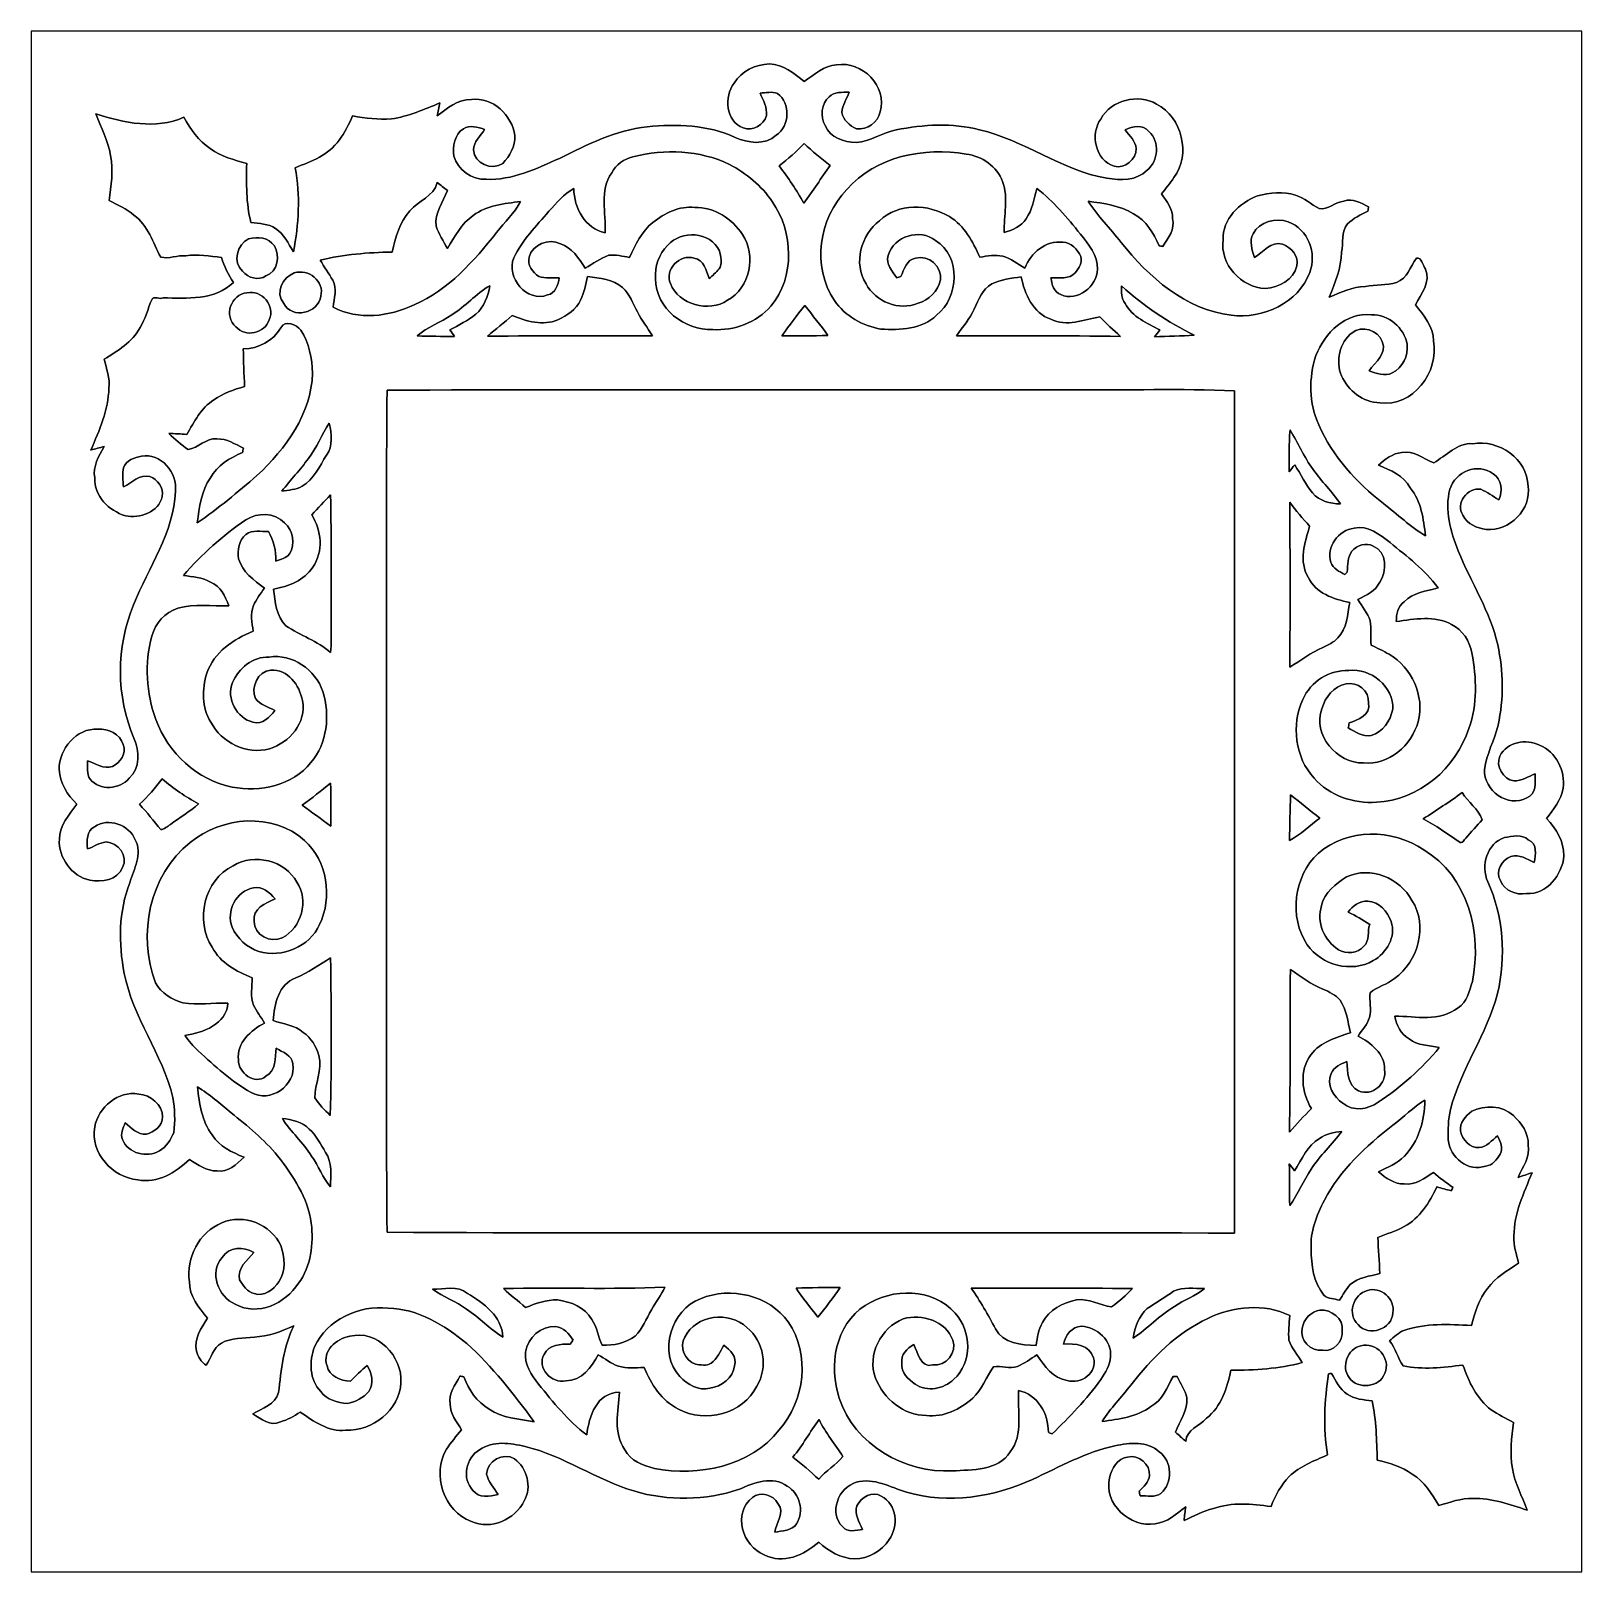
# Model space of a CAD drawing. Header units: centimetres. Extents: x -16.8 to 16.8, y -16.7 to 16.7.
import ezdxf

# ---------------------------------------------------------------- set-up
doc = ezdxf.new("R2010")
doc.units = ezdxf.units.CM
doc.header["$MEASUREMENT"] = 0
doc.layers.add('Layer 1', color=7, linetype='Continuous')

msp = doc.modelspace()

# ---------------------------------------------------------------- linework, layer by layer
at = {"layer": 'Layer 1', "color": 7}
for points, knots in [([(-16.77458, 16.66875), (-16.77458, 16.66875), (16.77458, 16.66875), (16.77458, 16.66875), (16.77458, 16.66875), (16.77458, 16.66875), (16.77458, -16.66875), (16.77458, -16.66875), (16.77458, -16.66875), (16.77458, -16.66875), (-16.77458, -16.66875), (-16.77458, -16.66875), (-16.77458, -16.66875), (-16.77458, -16.66875), (-16.77458, 16.66875), (-16.77458, 16.66875), (-16.77458, 16.66875), (-16.77458, 16.66875), (-16.77458, 16.66875), (-16.77458, 16.66875)], [0, 0, 0, 0, 0.16666667, 0.16666667, 0.16666667, 0.16666667, 0.33333333, 0.33333333, 0.33333333, 0.33333333, 0.5, 0.5, 0.5, 0.5, 0.66666667, 0.66666667, 0.66666667, 0.66666667, 1, 1, 1, 1]), ([(-1.56739, 15.53845), (-1.79035, 15.24564), (-1.7466, 14.72212), (-1.37089, 14.5736), (-1.37089, 14.5736), (-1.16558, 14.49282), (-0.92604, 14.63428), (-0.86678, 14.83819), (-0.86678, 14.83819), (-0.84455, 15.01105), (-0.9331, 15.17297), (-1.00542, 15.32361), (-1.00542, 15.32361), (-0.88089, 15.33419), (-0.74895, 15.36382), (-0.6283, 15.31796), (-0.6283, 15.31796), (-0.34149, 15.113), (-0.35666, 14.60429), (-0.65617, 14.41521), (-0.65617, 14.41521), (-0.90205, 14.19331), (-1.26365, 14.23952), (-1.54234, 14.36687), (-1.54234, 14.36687), (-2.13536, 14.63992), (-2.80599, 14.66462), (-3.44488, 14.59583), (-3.44488, 14.59583), (-4.12362, 14.52915), (-4.73745, 14.20812), (-5.34106, 13.91391), (-5.34106, 13.91391), (-5.84412, 13.68813), (-6.36517, 13.4366), (-6.93138, 13.46024), (-6.93138, 13.46024), (-7.23865, 13.44754), (-7.54733, 13.66591), (-7.6267, 13.96365), (-7.6267, 13.96365), (-7.65669, 14.17108), (-7.61929, 14.43284), (-7.42174, 14.54926), (-7.42174, 14.54926), (-7.28416, 14.64769), (-7.10812, 14.58701), (-6.96172, 14.54009), (-6.96172, 14.54009), (-7.05132, 14.40039), (-7.19949, 14.27409), (-7.20549, 14.097), (-7.20549, 14.097), (-7.1815, 13.80455), (-6.81179, 13.63627), (-6.57013, 13.80314), (-6.57013, 13.80314), (-6.41738, 13.9633), (-6.30061, 14.17884), (-6.30802, 14.40603), (-6.30802, 14.40603), (-6.36693, 14.84207), (-6.79062, 15.25094), (-7.24853, 15.18602), (-7.24853, 15.18602), (-7.54345, 15.20225), (-7.76817, 14.99306), (-7.99006, 14.83078), (-7.99006, 14.83078), (-7.9696, 14.92462), (-7.94773, 15.01846), (-7.92974, 15.11265), (-7.92974, 15.11265), (-8.27017, 14.9733), (-8.61307, 14.82407), (-8.97925, 14.76728), (-8.97925, 14.76728), (-9.26042, 14.75352), (-9.54229, 14.78033), (-9.81816, 14.8336), (-9.81816, 14.8336), (-9.90071, 14.65051), (-9.98679, 14.46671), (-10.11238, 14.30867), (-10.11238, 14.30867), (-10.32969, 13.98446), (-10.71174, 13.8497), (-11.05888, 13.71177), (-11.05888, 13.71177), (-10.9474, 13.10957), (-10.97986, 12.4901), (-11.09909, 11.89143), (-11.09909, 11.89143), (-11.2081, 12.07347), (-11.30335, 12.27596), (-11.48362, 12.39908), (-11.48362, 12.39908), (-11.64131, 12.50632), (-11.83852, 12.49574), (-12.01773, 12.5282), (-12.01773, 12.5282), (-12.12674, 12.94483), (-12.11298, 13.37592), (-12.10945, 13.80243), (-12.10945, 13.80243), (-12.38144, 13.88216), (-12.66472, 13.95166), (-12.89614, 14.12452), (-12.89614, 14.12452), (-13.15544, 14.28432), (-13.31666, 14.54856), (-13.46941, 14.80291), (-13.46941, 14.80291), (-14.08042, 14.53339), (-14.76551, 14.67838), (-15.37547, 14.87946), (-15.37547, 14.87946), (-15.25976, 14.58207), (-15.10489, 14.29561), (-15.05409, 13.97706), (-15.05409, 13.97706), (-14.98353, 13.65356), (-15.04809, 13.32265), (-15.0816, 12.9988), (-15.0816, 12.9988), (-14.89922, 12.90355), (-14.70625, 12.82206), (-14.55103, 12.68307), (-14.55103, 12.68307), (-14.24517, 12.46611), (-14.13404, 12.09252), (-13.96859, 11.77572), (-13.96859, 11.77572), (-13.78938, 11.73374), (-13.60523, 11.81876), (-13.4239, 11.80818), (-13.4239, 11.80818), (-13.16637, 11.84698), (-12.90884, 11.79936), (-12.65308, 11.76937), (-12.65308, 11.76937), (-12.59734, 11.57605), (-12.51056, 11.39402), (-12.39591, 11.22892), (-12.39591, 11.22892), (-12.79454, 10.8398), (-13.4052, 10.88602), (-13.91814, 10.89519), (-13.91814, 10.89519), (-13.97459, 10.85709), (-14.12099, 10.94493), (-14.16438, 10.85427), (-14.16438, 10.85427), (-14.25116, 10.65495), (-14.29808, 10.43728), (-14.41626, 10.25137), (-14.41626, 10.25137), (-14.58348, 9.93422), (-14.90204, 9.75184), (-15.19379, 9.56627), (-15.19379, 9.56627), (-15.14369, 9.36166), (-15.06079, 9.15987), (-15.09007, 8.94433), (-15.09007, 8.94433), (-15.10348, 8.47019), (-15.29327, 8.02957), (-15.48271, 7.60342), (-15.48271, 7.60342), (-15.3864, 7.62811), (-15.2908, 7.65387), (-15.19484, 7.67927), (-15.19484, 7.67927), (-15.30562, 7.47183), (-15.44355, 7.25276), (-15.39593, 7.0037), (-15.39593, 7.0037), (-15.41004, 6.61388), (-15.08972, 6.28756), (-14.73341, 6.18173), (-14.73341, 6.18173), (-14.4205, 6.11681), (-14.0141, 6.2551), (-13.93508, 6.60118), (-13.93508, 6.60118), (-13.89733, 6.78251), (-14.03597, 6.97301), (-14.20424, 7.03298), (-14.20424, 7.03298), (-14.42896, 7.08131), (-14.59018, 6.90069), (-14.77257, 6.80685), (-14.77257, 6.80685), (-14.7888, 6.94549), (-14.80361, 7.08872), (-14.77433, 7.2263), (-14.77433, 7.2263), (-14.71224, 7.37941), (-14.53833, 7.44537), (-14.38663, 7.47113), (-14.38663, 7.47113), (-13.96859, 7.5505), (-13.60099, 7.10953), (-13.65215, 6.70983), (-13.65215, 6.70983), (-13.68178, 5.81166), (-14.24093, 5.06342), (-14.55455, 4.25238), (-14.55455, 4.25238), (-14.93379, 3.34116), (-14.93873, 2.27506), (-14.54856, 1.36666), (-14.54856, 1.36666), (-14.42614, 1.09361), (-14.41203, 0.72002), (-14.64839, 0.502), (-14.64839, 0.502), (-14.85512, 0.25788), (-15.28833, 0.22789), (-15.49859, 0.48295), (-15.49859, 0.48295), (-15.57479, 0.60184), (-15.54621, 0.74718), (-15.55291, 0.88053), (-15.55291, 0.88053), (-15.37829, 0.8315), (-15.20119, 0.68439), (-15.01352, 0.75918), (-15.01352, 0.75918), (-14.84101, 0.83785), (-14.70942, 1.04316), (-14.77998, 1.23649), (-14.77998, 1.23649), (-14.85194, 1.46121), (-15.1003, 1.58715), (-15.32819, 1.56316), (-15.32819, 1.56316), (-15.79492, 1.59597), (-16.16851, 1.1363), (-16.16675, 0.69321), (-16.16675, 0.69321), (-16.14946, 0.39864), (-15.99142, 0.14146), (-15.78363, -0.05856), (-15.78363, -0.05856), (-15.94238, -0.29175), (-16.16393, -0.51153), (-16.16146, -0.81315), (-16.16146, -0.81315), (-16.18544, -1.21955), (-15.89652, -1.61396), (-15.5, -1.70356), (-15.5, -1.70356), (-15.2467, -1.74202), (-14.90486, -1.70639), (-14.79691, -1.43016), (-14.79691, -1.43016), (-14.66074, -1.17863), (-14.89287, -0.88688), (-15.15039, -0.87418), (-15.15039, -0.87418), (-15.29398, -0.895), (-15.41851, -0.97896), (-15.55468, -1.02482), (-15.55468, -1.02482), (-15.57267, -0.85619), (-15.57232, -0.63394), (-15.39981, -0.54504), (-15.39981, -0.54504), (-15.09713, -0.34149), (-14.65298, -0.50024), (-14.51822, -0.83079), (-14.51822, -0.83079), (-14.36229, -1.13312), (-14.54644, -1.46438), (-14.63922, -1.7586), (-14.63922, -1.7586), (-14.88087, -2.37984), (-14.88299, -3.06987), (-14.75881, -3.71757), (-14.75881, -3.71757), (-14.57184, -4.67395), (-13.93649, -5.46135), (-13.70506, -6.40256), (-13.70506, -6.40256), (-13.66097, -6.65304), (-13.65532, -6.91162), (-13.68566, -7.16456), (-13.68566, -7.16456), (-13.75516, -7.31555), (-13.84688, -7.47466), (-13.99858, -7.55615), (-13.99858, -7.55615), (-14.26633, -7.71737), (-14.67556, -7.61929), (-14.79515, -7.31379), (-14.79515, -7.31379), (-14.85547, -7.19243), (-14.77574, -7.06367), (-14.73694, -6.94866), (-14.73694, -6.94866), (-14.60606, -7.06085), (-14.47024, -7.21642), (-14.28009, -7.19949), (-14.28009, -7.19949), (-14.10511, -7.15398), (-13.93437, -7.01393), (-13.92696, -6.82272), (-13.92696, -6.82272), (-13.93402, -6.5592), (-14.19084, -6.34294), (-14.44554, -6.33095), (-14.44554, -6.33095), (-14.89498, -6.24452), (-15.31161, -6.61917), (-15.39769, -7.03862), (-15.39769, -7.03862), (-15.49329, -7.60448), (-15.01528, -8.13188), (-14.46706, -8.1855), (-14.46706, -8.1855), (-14.03597, -8.27088), (-13.64756, -8.02499), (-13.34699, -7.74665), (-13.34699, -7.74665), (-13.1632, -7.85671), (-12.97975, -8.00065), (-12.75151, -7.98971), (-12.75151, -7.98971), (-12.50844, -8.03734), (-12.32853, -7.84225), (-12.16519, -7.69796), (-12.16519, -7.69796), (-12.42554, -7.58543), (-12.70247, -7.46831), (-12.85593, -7.21289), (-12.85593, -7.21289), (-13.08629, -6.91374), (-13.13286, -6.5338), (-13.1759, -6.1722), (-13.1759, -6.1722), (-12.91519, -6.33483), (-12.68413, -6.53803), (-12.44706, -6.73241), (-12.44706, -6.73241), (-12.09111, -7.01922), (-11.73409, -7.31273), (-11.44094, -7.66621), (-11.44094, -7.66621), (-11.10439, -8.09237), (-10.79006, -8.57462), (-10.71174, -9.12354), (-10.71174, -9.12354), (-10.662, -9.56839), (-10.70928, -10.05664), (-10.99185, -10.42247), (-10.99185, -10.42247), (-11.26631, -10.86344), (-11.86921, -11.14284), (-12.35816, -10.87649), (-12.35816, -10.87649), (-12.72681, -10.71351), (-12.93213, -10.18893), (-12.64073, -9.86543), (-12.64073, -9.86543), (-12.48939, -9.62907), (-12.1733, -9.61672), (-11.95176, -9.75678), (-11.95176, -9.75678), (-12.0971, -9.92681), (-12.32218, -10.09156), (-12.26185, -10.34803), (-12.26185, -10.34803), (-12.18847, -10.47221), (-12.09781, -10.61156), (-11.94717, -10.64683), (-11.94717, -10.64683), (-11.73586, -10.71951), (-11.52066, -10.56076), (-11.41413, -10.3886), (-11.41413, -10.3886), (-11.25996, -10.15965), (-11.28289, -9.85732), (-11.36968, -9.60755), (-11.36968, -9.60755), (-11.58628, -9.15), (-12.17542, -8.90588), (-12.64744, -9.11684), (-12.64744, -9.11684), (-13.13886, -9.31122), (-13.42319, -9.8739), (-13.34982, -10.38825), (-13.34982, -10.38825), (-13.35299, -10.70187), (-13.14344, -10.94916), (-12.95541, -11.17565), (-12.95541, -11.17565), (-13.081, -11.39366), (-13.26656, -11.62015), (-13.1953, -11.89073), (-13.1953, -11.89073), (-13.15826, -12.00785), (-13.09829, -12.1352), (-12.98469, -12.19588), (-12.98469, -12.19588), (-12.87886, -12.03572), (-12.83194, -11.8237), (-12.65696, -11.71928), (-12.65696, -11.71928), (-12.44318, -11.59228), (-12.18106, -11.62509), (-11.94294, -11.58557), (-11.94294, -11.58557), (-11.64273, -11.57252), (-11.36121, -11.4681), (-11.09239, -11.34216), (-11.09239, -11.34216), (-11.31111, -11.79407), (-11.36297, -12.29607), (-11.42012, -12.78819), (-11.42012, -12.78819), (-11.48856, -13.05489), (-11.77361, -13.11945), (-11.97716, -13.24786), (-11.97716, -13.24786), (-11.79901, -13.35299), (-11.59969, -13.53467), (-11.37955, -13.41755), (-11.37955, -13.41755), (-11.22221, -13.38086), (-11.08428, -13.29725), (-10.95022, -13.21117), (-10.95022, -13.21117), (-10.65777, -13.41049), (-10.34133, -13.64015), (-9.96562, -13.60382), (-9.96562, -13.60382), (-9.38671, -13.61899), (-8.80957, -13.17131), (-8.77182, -12.57653), (-8.77182, -12.57653), (-8.73725, -12.00467), (-9.28829, -11.41412), (-9.8806, -11.57005), (-9.8806, -11.57005), (-10.16706, -11.6205), (-10.48632, -11.88402), (-10.37131, -12.20752), (-10.37131, -12.20752), (-10.32016, -12.43365), (-10.0771, -12.53137), (-9.86719, -12.54196), (-9.86719, -12.54196), (-9.74654, -12.4273), (-9.62872, -12.31089), (-9.5056, -12.19976), (-9.5056, -12.19976), (-9.40153, -12.36416), (-9.35531, -12.58817), (-9.46432, -12.76174), (-9.46432, -12.76174), (-9.58674, -12.89509), (-9.75325, -12.99916), (-9.93528, -13.02385), (-9.93528, -13.02385), (-10.14589, -13.00515), (-10.37414, -12.94342), (-10.50678, -12.76421), (-10.50678, -12.76421), (-10.76008, -12.51021), (-10.75373, -12.11298), (-10.6426, -11.79548), (-10.6426, -11.79548), (-10.37061, -11.2081), (-9.67811, -10.88919), (-9.04981, -10.95904), (-9.04981, -10.95904), (-8.40705, -10.97492), (-7.83096, -11.32769), (-7.34907, -11.72386), (-7.34907, -11.72386), (-6.79556, -12.22551), (-6.33448, -12.81889), (-5.89104, -13.41684), (-5.89104, -13.41684), (-6.22159, -13.36005), (-6.58036, -13.34382), (-6.86506, -13.14521), (-6.86506, -13.14521), (-7.13034, -12.99316), (-7.31026, -12.72787), (-7.41292, -12.44529), (-7.41292, -12.44529), (-7.43373, -12.44247), (-7.47536, -12.43612), (-7.49618, -12.43295), (-7.49618, -12.43295), (-7.59778, -12.61957), (-7.74665, -12.80724), (-7.70819, -13.03373), (-7.70819, -13.03373), (-7.71208, -13.25139), (-7.56461, -13.41931), (-7.46196, -13.5957), (-7.46196, -13.5957), (-7.57626, -13.73046), (-7.69091, -13.86522), (-7.78969, -14.01233), (-7.78969, -14.01233), (-8.10578, -14.55526), (-7.85072, -15.35465), (-7.24994, -15.57408), (-7.24994, -15.57408), (-6.82872, -15.76634), (-6.30167, -15.53563), (-6.10553, -15.12993), (-6.10553, -15.12993), (-5.93443, -14.82796), (-6.04414, -14.41944), (-6.3186, -14.22118), (-6.3186, -14.22118), (-6.56061, -14.0649), (-6.90986, -14.27339), (-6.91903, -14.55244), (-6.91903, -14.55244), (-6.88552, -14.72001), (-6.75852, -14.85053), (-6.67032, -14.99341), (-6.67032, -14.99341), (-6.85341, -15.03962), (-7.0866, -15.07772), (-7.21431, -14.90416), (-7.21431, -14.90416), (-7.46407, -14.64804), (-7.36988, -14.19825), (-7.07284, -14.02397), (-7.07284, -14.02397), (-6.78145, -13.82571), (-6.40856, -13.87581), (-6.08542, -13.95518), (-6.08542, -13.95518), (-5.25251, -14.15097), (-4.55083, -14.67803), (-3.73345, -14.91615), (-3.73345, -14.91615), (-2.99332, -15.14087), (-2.18581, -15.12041), (-1.45274, -14.88052), (-1.45274, -14.88052), (-1.14159, -14.73518), (-0.72566, -14.58101), (-0.41698, -14.81243), (-0.41698, -14.81243), (-0.13864, -14.96871), (-0.04621, -15.35642), (-0.21484, -15.62488), (-0.21484, -15.62488), (-0.30833, -15.78645), (-0.5334, -15.77022), (-0.68792, -15.81044), (-0.68792, -15.81044), (-0.65758, -15.6023), (-0.45614, -15.38993), (-0.61771, -15.18744), (-0.61771, -15.18744), (-0.71861, -14.99517), (-0.99554, -14.91968), (-1.16911, -15.06008), (-1.16911, -15.06008), (-1.60408, -15.38076), (-1.38677, -16.12336), (-0.91299, -16.29516), (-0.91299, -16.29516), (-0.50694, -16.51847), (-0.05186, -16.29481), (0.26494, -16.02281), (0.26494, -16.02281), (0.4766, -16.22178), (0.74048, -16.37383), (1.03893, -16.38476), (1.03893, -16.38476), (1.33914, -16.38441), (1.6256, -16.22319), (1.78576, -15.96919), (1.78576, -15.96919), (1.99743, -15.6845), (1.96074, -15.19978), (1.61819, -15.03151), (1.61819, -15.03151), (1.42804, -14.89816), (1.18427, -15.05902), (1.09114, -15.23612), (1.09114, -15.23612), (1.03434, -15.41145), (1.13877, -15.59172), (1.21285, -15.74729), (1.21285, -15.74729), (1.06927, -15.76599), (0.88794, -15.82244), (0.78317, -15.69156), (0.78317, -15.69156), (0.46743, -15.4051), (0.69109, -14.83078), (1.07774, -14.72812), (1.07774, -14.72812), (1.46085, -14.61911), (1.81292, -14.84066), (2.16606, -14.94261), (2.16606, -14.94261), (3.06705, -15.20437), (4.04918, -15.05338), (4.89126, -14.66533), (4.89126, -14.66533), (5.47088, -14.39333), (6.04202, -14.07866), (6.67173, -13.93649), (6.67173, -13.93649), (6.98923, -13.87651), (7.36953, -13.82924), (7.62917, -14.06737), (7.62917, -14.06737), (7.9121, -14.27092), (7.93256, -14.74505), (7.66516, -14.96766), (7.66516, -14.96766), (7.53533, -15.06537), (7.36812, -15.01951), (7.21854, -15.01881), (7.21854, -15.01881), (7.21007, -14.98565), (7.20231, -14.95284), (7.19455, -14.92074), (7.19455, -14.92074), (7.29368, -14.8276), (7.40304, -14.72565), (7.41997, -14.58277), (7.41997, -14.58277), (7.43761, -14.33936), (7.18891, -14.12064), (6.94619, -14.18167), (6.94619, -14.18167), (6.72818, -14.21201), (6.59236, -14.42755), (6.55637, -14.62899), (6.55637, -14.62899), (6.41773, -15.18638), (7.00334, -15.71837), (7.54415, -15.627), (7.54415, -15.627), (7.80344, -15.59489), (8.00629, -15.41427), (8.20385, -15.2594), (8.20385, -15.2594), (8.19115, -15.35677), (8.17809, -15.45449), (8.16681, -15.55256), (8.16681, -15.55256), (8.37636, -15.46154), (8.57885, -15.35007), (8.80216, -15.29539), (8.80216, -15.29539), (9.20362, -15.15392), (9.63471, -15.19661), (10.04852, -15.25164), (10.04852, -15.25164), (10.13531, -15.01246), (10.26971, -14.79197), (10.44046, -14.60359), (10.44046, -14.60359), (10.67294, -14.37852), (10.98021, -14.26704), (11.26843, -14.13545), (11.26843, -14.13545), (11.17671, -13.55266), (11.20281, -12.9607), (11.29206, -12.37968), (11.29206, -12.37968), (11.30794, -12.37827), (11.33934, -12.3758), (11.35521, -12.37439), (11.35521, -12.37439), (11.45364, -12.53278), (11.52878, -12.72011), (11.69635, -12.8203), (11.69635, -12.8203), (11.85192, -12.93848), (12.05159, -12.93812), (12.23574, -12.96635), (12.23574, -12.96635), (12.32852, -13.38686), (12.33135, -13.81866), (12.34652, -14.24764), (12.34652, -14.24764), (12.61392, -14.30796), (12.87851, -14.39263), (13.10464, -14.55349), (13.10464, -14.55349), (13.36957, -14.70378), (13.51915, -14.98388), (13.68143, -15.23012), (13.68143, -15.23012), (13.92026, -15.16309), (14.15768, -15.06784), (14.41097, -15.08125), (14.41097, -15.08125), (14.8209, -15.06291), (15.2079, -15.2079), (15.59207, -15.33066), (15.59207, -15.33066), (15.48306, -15.03045), (15.31408, -14.74858), (15.27069, -14.42791), (15.27069, -14.42791), (15.20613, -14.09771), (15.25587, -13.76186), (15.29151, -13.43201), (15.29151, -13.43201), (15.13029, -13.34347), (14.96413, -13.26444), (14.81279, -13.16143), (14.81279, -13.16143), (14.49952, -12.92119), (14.32419, -12.55536), (14.19895, -12.19094), (14.19895, -12.19094), (13.77174, -12.24774), (13.33359, -12.29642), (12.90708, -12.21105), (12.90708, -12.21105), (12.78643, -12.04348), (12.74269, -11.83076), (12.61322, -11.66636), (12.61322, -11.66636), (12.71199, -11.58769), (12.80054, -11.48997), (12.91907, -11.44094), (12.91907, -11.44094), (13.39039, -11.28677), (13.89345, -11.30759), (14.38204, -11.33687), (14.38204, -11.33687), (14.46283, -11.05606), (14.54256, -10.7636), (14.73165, -10.53289), (14.73165, -10.53289), (14.90345, -10.29582), (15.16239, -10.1473), (15.40228, -9.98996), (15.40228, -9.98996), (15.35783, -9.79629), (15.29186, -9.60402), (15.3035, -9.40259), (15.3035, -9.40259), (15.30456, -8.91611), (15.51446, -8.47019), (15.69614, -8.03028), (15.69614, -8.03028), (15.59454, -8.06379), (15.49365, -8.09837), (15.3924, -8.13188), (15.3924, -8.13188), (15.49471, -7.90716), (15.6591, -7.68914), (15.60971, -7.42668), (15.60971, -7.42668), (15.62559, -7.17374), (15.46296, -6.95819), (15.29009, -6.79274), (15.29009, -6.79274), (15.04774, -6.57225), (14.6745, -6.56131), (14.38945, -6.70137), (14.38945, -6.70137), (14.2494, -6.79626), (14.12804, -6.95643), (14.14392, -7.13387), (14.14392, -7.13387), (14.18872, -7.31767), (14.34712, -7.49653), (14.54856, -7.48736), (14.54856, -7.48736), (14.71436, -7.4676), (14.8269, -7.33213), (14.94684, -7.23089), (14.94684, -7.23089), (14.99729, -7.35365), (15.08548, -7.499), (15.00329, -7.62847), (15.00329, -7.62847), (14.92885, -7.74065), (14.84454, -7.87682), (14.6939, -7.8867), (14.6939, -7.8867), (14.31607, -8.02464), (13.90826, -7.70079), (13.88357, -7.32084), (13.88357, -7.32084), (13.87792, -7.10071), (13.87722, -6.87705), (13.92978, -6.66256), (13.92978, -6.66256), (14.15662, -5.78062), (14.71859, -5.03202), (14.94966, -4.15149), (14.94966, -4.15149), (15.13134, -3.35245), (15.08196, -2.48532), (14.73694, -1.73602), (14.73694, -1.73602), (14.58136, -1.38994), (14.72001, -0.90346), (15.10171, -0.77752), (15.10171, -0.77752), (15.26575, -0.75671), (15.47601, -0.69815), (15.61218, -0.82868), (15.61218, -0.82868), (15.81785, -0.91581), (15.77128, -1.14935), (15.742, -1.32221), (15.742, -1.32221), (15.58219, -1.2506), (15.42274, -1.1303), (15.23577, -1.19274), (15.23577, -1.19274), (15.04068, -1.26612), (14.88828, -1.50989), (15.01034, -1.71097), (15.01034, -1.71097), (15.10065, -1.9364), (15.3483, -2.02883), (15.57373, -1.99072), (15.57373, -1.99072), (16.01682, -2.02283), (16.34949, -1.58362), (16.38371, -1.17793), (16.38371, -1.17793), (16.38406, -0.86501), (16.22213, -0.58773), (16.00976, -0.37112), (16.00976, -0.37112), (16.15475, -0.17004), (16.32656, 0.03528), (16.36607, 0.28787), (16.36607, 0.28787), (16.41546, 0.65652), (16.21755, 1.07985), (15.85842, 1.2192), (15.85842, 1.2192), (15.56244, 1.36313), (15.15851, 1.2894), (14.99694, 0.98319), (14.99694, 0.98319), (14.90169, 0.75953), (15.06326, 0.48754), (15.2975, 0.44379), (15.2975, 0.44379), (15.46684, 0.44979), (15.61183, 0.53834), (15.76458, 0.59866), (15.76458, 0.59866), (15.76105, 0.41593), (15.79739, 0.15311), (15.57937, 0.08149), (15.57937, 0.08149), (15.17262, -0.1464), (14.64627, 0.2413), (14.66391, 0.68968), (14.66391, 0.68968), (14.70801, 1.02658), (14.88122, 1.32574), (14.96131, 1.65241), (14.96131, 1.65241), (15.08407, 2.22215), (15.07455, 2.81905), (14.95354, 3.38808), (14.95354, 3.38808), (14.78739, 4.11127), (14.37605, 4.74063), (14.09735, 5.42043), (14.09735, 5.42043), (13.92555, 5.84024), (13.80349, 6.30449), (13.91532, 6.75711), (13.91532, 6.75711), (14.03174, 7.13176), (14.52845, 7.3406), (14.84983, 7.08907), (14.84983, 7.08907), (15.04879, 6.97124), (15.05832, 6.71936), (14.97612, 6.52604), (14.97612, 6.52604), (14.84665, 6.60329), (14.72494, 6.69749), (14.58524, 6.75428), (14.58524, 6.75428), (14.2935, 6.80791), (14.02927, 6.44102), (14.19966, 6.1916), (14.19966, 6.1916), (14.28926, 5.99863), (14.50516, 5.91079), (14.70448, 5.88574), (14.70448, 5.88574), (15.20437, 5.83283), (15.68909, 6.3246), (15.60795, 6.82554), (15.60795, 6.82554), (15.59631, 7.41151), (14.97083, 7.83872), (14.41168, 7.74136), (14.41168, 7.74136), (14.06913, 7.76534), (13.84194, 7.47642), (13.56713, 7.32966), (13.56713, 7.32966), (13.33712, 7.40869), (13.13497, 7.6073), (12.87427, 7.55015), (12.87427, 7.55015), (12.67601, 7.53427), (12.51479, 7.39987), (12.37156, 7.27322), (12.37156, 7.27322), (12.63862, 7.17232), (12.91202, 7.04568), (13.06124, 6.78533), (13.06124, 6.78533), (13.29937, 6.49252), (13.34523, 6.10729), (13.39039, 5.74604), (13.39039, 5.74604), (13.06512, 5.9503), (12.78008, 6.2103), (12.47881, 6.44666), (12.47881, 6.44666), (11.89814, 6.90139), (11.37532, 7.46407), (11.08181, 8.14846), (11.08181, 8.14846), (10.86944, 8.61589), (10.85956, 9.16552), (11.01937, 9.65024), (11.01937, 9.65024), (11.2074, 10.13354), (11.66848, 10.59568), (12.2234, 10.52865), (12.2234, 10.52865), (12.59205, 10.53924), (12.92542, 10.24855), (12.99245, 9.89118), (12.99245, 9.89118), (13.02103, 9.64318), (12.8972, 9.38424), (12.67142, 9.271), (12.67142, 9.271), (12.50985, 9.19198), (12.32464, 9.26006), (12.16872, 9.32039), (12.16872, 9.32039), (12.3063, 9.50771), (12.56489, 9.68304), (12.4527, 9.94869), (12.4527, 9.94869), (12.36592, 10.1981), (12.01067, 10.30781), (11.80112, 10.14095), (11.80112, 10.14095), (11.52419, 9.93493), (11.44552, 9.52218), (11.57005, 9.20962), (11.57005, 9.20962), (11.72034, 8.89494), (12.03784, 8.62506), (12.4012, 8.62542), (12.4012, 8.62542), (13.11416, 8.52805), (13.69624, 9.29569), (13.56042, 9.96562), (13.56042, 9.96562), (13.56677, 10.27747), (13.34629, 10.51666), (13.17131, 10.74843), (13.17131, 10.74843), (13.29866, 10.9855), (13.50892, 11.2335), (13.39003, 11.51925), (13.39003, 11.51925), (13.33288, 11.58628), (13.30642, 11.78489), (13.19459, 11.75138), (13.19459, 11.75138), (13.06019, 11.56935), (12.99951, 11.31676), (12.76385, 11.22927), (12.76385, 11.22927), (12.54584, 11.16365), (12.31053, 11.18517), (12.08828, 11.1446), (12.08828, 11.1446), (11.80924, 11.13049), (11.557, 11.01266), (11.30265, 10.91036), (11.30265, 10.91036), (11.44164, 11.21869), (11.56194, 11.54007), (11.57464, 11.88191), (11.57464, 11.88191), (11.61274, 12.08405), (11.56159, 12.32817), (11.7027, 12.49821), (11.7027, 12.49821), (11.8304, 12.61427), (11.98562, 12.69859), (12.14191, 12.77091), (12.14191, 12.77091), (12.14649, 12.79454), (12.15496, 12.84217), (12.15919, 12.86581), (12.15919, 12.86581), (11.99374, 12.94306), (11.81488, 13.05454), (11.62509, 12.99104), (11.62509, 12.99104), (11.43388, 12.96811), (11.28677, 12.79596), (11.08675, 12.82559), (11.08675, 12.82559), (10.91671, 12.92225), (10.76607, 13.05525), (10.57804, 13.1191), (10.57804, 13.1191), (10.31205, 13.19671), (10.02206, 13.18084), (9.75889, 13.10111), (9.75889, 13.10111), (9.36872, 12.95859), (8.99513, 12.59522), (9.01065, 12.15319), (9.01065, 12.15319), (8.94115, 11.62262), (9.40188, 11.11673), (9.92787, 11.09839), (9.92787, 11.09839), (10.21327, 11.12485), (10.54135, 11.28078), (10.60485, 11.58769), (10.60485, 11.58769), (10.65283, 11.80606), (10.48279, 11.98915), (10.29476, 12.059), (10.29476, 12.059), (10.04217, 12.13132), (9.88448, 11.88085), (9.68939, 11.77114), (9.68939, 11.77114), (9.63436, 11.932), (9.57545, 12.12039), (9.65976, 12.28266), (9.65976, 12.28266), (9.80264, 12.54266), (10.14906, 12.6432), (10.4207, 12.53807), (10.4207, 12.53807), (10.84686, 12.39026), (11.04971, 11.85545), (10.88461, 11.44658), (10.88461, 11.44658), (10.64189, 10.77948), (9.86614, 10.43164), (9.18916, 10.52195), (9.18916, 10.52195), (8.19503, 10.64048), (7.40586, 11.34181), (6.80473, 12.09534), (6.80473, 12.09534), (6.57366, 12.39802), (6.29461, 12.66437), (6.09282, 12.98857), (6.09282, 12.98857), (6.42655, 12.93566), (6.77721, 12.8972), (7.07072, 12.7127), (7.07072, 12.7127), (7.35189, 12.57759), (7.50147, 12.29572), (7.62564, 12.02478), (7.62564, 12.02478), (7.64681, 12.02055), (7.68844, 12.01173), (7.70961, 12.0075), (7.70961, 12.0075), (7.82108, 12.18988), (7.97877, 12.37756), (7.91951, 12.61075), (7.91951, 12.61075), (7.92409, 12.81853), (7.79533, 12.98646), (7.6775, 13.14274), (7.6775, 13.14274), (7.77169, 13.25809), (7.86553, 13.37381), (7.94738, 13.49869), (7.94738, 13.49869), (8.32203, 13.99611), (8.12412, 14.80538), (7.57308, 15.08795), (7.57308, 15.08795), (7.17232, 15.31937), (6.58954, 15.17791), (6.36623, 14.76481), (6.36623, 14.76481), (6.12951, 14.43814), (6.24875, 13.86911), (6.65586, 13.7414), (6.65586, 13.7414), (6.88693, 13.68742), (7.13564, 13.89062), (7.13458, 14.12522), (7.13458, 14.12522), (7.11447, 14.28679), (6.98465, 14.40251), (6.8961, 14.5288), (6.8961, 14.5288), (7.05485, 14.61276), (7.27569, 14.65827), (7.40304, 14.49387), (7.40304, 14.49387), (7.64928, 14.2808), (7.61471, 13.85535), (7.36706, 13.65814), (7.36706, 13.65814), (7.14234, 13.42249), (6.79062, 13.43907), (6.49534, 13.48281), (6.49534, 13.48281), (5.51392, 13.65285), (4.70747, 14.30761), (3.74403, 14.53444), (3.74403, 14.53444), (3.15419, 14.67944), (2.53083, 14.65016), (1.93922, 14.52951), (1.93922, 14.52951), (1.64042, 14.472), (1.38007, 14.28397), (1.07562, 14.25328), (1.07562, 14.25328), (0.81633, 14.26069), (0.50871, 14.35947), (0.40569, 14.62229), (0.40569, 14.62229), (0.29139, 14.81667), (0.32209, 15.09219), (0.48754, 15.24741), (0.48754, 15.24741), (0.60325, 15.35924), (0.77188, 15.33737), (0.91934, 15.34619), (0.91934, 15.34619), (0.87312, 15.19908), (0.77576, 15.06643), (0.76517, 14.90945), (0.76517, 14.90945), (0.79834, 14.73976), (0.92992, 14.62264), (1.08056, 14.55102), (1.08056, 14.55102), (1.31198, 14.53127), (1.54975, 14.68543), (1.59103, 14.91897), (1.59103, 14.91897), (1.76142, 15.46931), (1.20015, 16.03057), (0.65229, 15.93779), (0.65229, 15.93779), (0.375, 15.92262), (0.16545, 15.72754), (-0.04939, 15.57443), (-0.04939, 15.57443), (-0.2667, 15.75541), (-0.50165, 15.9452), (-0.79869, 15.95543), (-0.79869, 15.95543), (-1.10208, 15.95014), (-1.40723, 15.80409), (-1.56739, 15.53845)], [0, 0, 0, 0, 0.0033557, 0.0033557, 0.0033557, 0.0033557, 0.00671141, 0.00671141, 0.00671141, 0.00671141, 0.01006711, 0.01006711, 0.01006711, 0.01006711, 0.01342282, 0.01342282, 0.01342282, 0.01342282, 0.01677852, 0.01677852, 0.01677852, 0.01677852, 0.02013423, 0.02013423, 0.02013423, 0.02013423, 0.02348993, 0.02348993, 0.02348993, 0.02348993, 0.02684564, 0.02684564, 0.02684564, 0.02684564, 0.03020134, 0.03020134, 0.03020134, 0.03020134, 0.03355705, 0.03355705, 0.03355705, 0.03355705, 0.03691275, 0.03691275, 0.03691275, 0.03691275, 0.04026846, 0.04026846, 0.04026846, 0.04026846, 0.04362416, 0.04362416, 0.04362416, 0.04362416, 0.04697987, 0.04697987, 0.04697987, 0.04697987, 0.05033557, 0.05033557, 0.05033557, 0.05033557, 0.05369128, 0.05369128, 0.05369128, 0.05369128, 0.05704698, 0.05704698, 0.05704698, 0.05704698, 0.06040268, 0.06040268, 0.06040268, 0.06040268, 0.06375839, 0.06375839, 0.06375839, 0.06375839, 0.06711409, 0.06711409, 0.06711409, 0.06711409, 0.0704698, 0.0704698, 0.0704698, 0.0704698, 0.0738255, 0.0738255, 0.0738255, 0.0738255, 0.07718121, 0.07718121, 0.07718121, 0.07718121, 0.08053691, 0.08053691, 0.08053691, 0.08053691, 0.08389262, 0.08389262, 0.08389262, 0.08389262, 0.08724832, 0.08724832, 0.08724832, 0.08724832, 0.09060403, 0.09060403, 0.09060403, 0.09060403, 0.09395973, 0.09395973, 0.09395973, 0.09395973, 0.09731544, 0.09731544, 0.09731544, 0.09731544, 0.10067114, 0.10067114, 0.10067114, 0.10067114, 0.10402685, 0.10402685, 0.10402685, 0.10402685, 0.10738255, 0.10738255, 0.10738255, 0.10738255, 0.11073826, 0.11073826, 0.11073826, 0.11073826, 0.11409396, 0.11409396, 0.11409396, 0.11409396, 0.11744966, 0.11744966, 0.11744966, 0.11744966, 0.12080537, 0.12080537, 0.12080537, 0.12080537, 0.12416107, 0.12416107, 0.12416107, 0.12416107, 0.12751678, 0.12751678, 0.12751678, 0.12751678, 0.13087248, 0.13087248, 0.13087248, 0.13087248, 0.13422819, 0.13422819, 0.13422819, 0.13422819, 0.13758389, 0.13758389, 0.13758389, 0.13758389, 0.1409396, 0.1409396, 0.1409396, 0.1409396, 0.1442953, 0.1442953, 0.1442953, 0.1442953, 0.14765101, 0.14765101, 0.14765101, 0.14765101, 0.15100671, 0.15100671, 0.15100671, 0.15100671, 0.15436242, 0.15436242, 0.15436242, 0.15436242, 0.15771812, 0.15771812, 0.15771812, 0.15771812, 0.16107383, 0.16107383, 0.16107383, 0.16107383, 0.16442953, 0.16442953, 0.16442953, 0.16442953, 0.16778523, 0.16778523, 0.16778523, 0.16778523, 0.17114094, 0.17114094, 0.17114094, 0.17114094, 0.17449664, 0.17449664, 0.17449664, 0.17449664, 0.17785235, 0.17785235, 0.17785235, 0.17785235, 0.18120805, 0.18120805, 0.18120805, 0.18120805, 0.18456376, 0.18456376, 0.18456376, 0.18456376, 0.18791946, 0.18791946, 0.18791946, 0.18791946, 0.19127517, 0.19127517, 0.19127517, 0.19127517, 0.19463087, 0.19463087, 0.19463087, 0.19463087, 0.19798658, 0.19798658, 0.19798658, 0.19798658, 0.20134228, 0.20134228, 0.20134228, 0.20134228, 0.20469799, 0.20469799, 0.20469799, 0.20469799, 0.20805369, 0.20805369, 0.20805369, 0.20805369, 0.2114094, 0.2114094, 0.2114094, 0.2114094, 0.2147651, 0.2147651, 0.2147651, 0.2147651, 0.21812081, 0.21812081, 0.21812081, 0.21812081, 0.22147651, 0.22147651, 0.22147651, 0.22147651, 0.22483221, 0.22483221, 0.22483221, 0.22483221, 0.22818792, 0.22818792, 0.22818792, 0.22818792, 0.23154362, 0.23154362, 0.23154362, 0.23154362, 0.23489933, 0.23489933, 0.23489933, 0.23489933, 0.23825503, 0.23825503, 0.23825503, 0.23825503, 0.24161074, 0.24161074, 0.24161074, 0.24161074, 0.24496644, 0.24496644, 0.24496644, 0.24496644, 0.24832215, 0.24832215, 0.24832215, 0.24832215, 0.25167785, 0.25167785, 0.25167785, 0.25167785, 0.25503356, 0.25503356, 0.25503356, 0.25503356, 0.25838926, 0.25838926, 0.25838926, 0.25838926, 0.26174497, 0.26174497, 0.26174497, 0.26174497, 0.26510067, 0.26510067, 0.26510067, 0.26510067, 0.26845638, 0.26845638, 0.26845638, 0.26845638, 0.27181208, 0.27181208, 0.27181208, 0.27181208, 0.27516779, 0.27516779, 0.27516779, 0.27516779, 0.27852349, 0.27852349, 0.27852349, 0.27852349, 0.28187919, 0.28187919, 0.28187919, 0.28187919, 0.2852349, 0.2852349, 0.2852349, 0.2852349, 0.2885906, 0.2885906, 0.2885906, 0.2885906, 0.29194631, 0.29194631, 0.29194631, 0.29194631, 0.29530201, 0.29530201, 0.29530201, 0.29530201, 0.29865772, 0.29865772, 0.29865772, 0.29865772, 0.30201342, 0.30201342, 0.30201342, 0.30201342, 0.30536913, 0.30536913, 0.30536913, 0.30536913, 0.30872483, 0.30872483, 0.30872483, 0.30872483, 0.31208054, 0.31208054, 0.31208054, 0.31208054, 0.31543624, 0.31543624, 0.31543624, 0.31543624, 0.31879195, 0.31879195, 0.31879195, 0.31879195, 0.32214765, 0.32214765, 0.32214765, 0.32214765, 0.32550336, 0.32550336, 0.32550336, 0.32550336, 0.32885906, 0.32885906, 0.32885906, 0.32885906, 0.33221477, 0.33221477, 0.33221477, 0.33221477, 0.33557047, 0.33557047, 0.33557047, 0.33557047, 0.33892617, 0.33892617, 0.33892617, 0.33892617, 0.34228188, 0.34228188, 0.34228188, 0.34228188, 0.34563758, 0.34563758, 0.34563758, 0.34563758, 0.34899329, 0.34899329, 0.34899329, 0.34899329, 0.35234899, 0.35234899, 0.35234899, 0.35234899, 0.3557047, 0.3557047, 0.3557047, 0.3557047, 0.3590604, 0.3590604, 0.3590604, 0.3590604, 0.36241611, 0.36241611, 0.36241611, 0.36241611, 0.36577181, 0.36577181, 0.36577181, 0.36577181, 0.36912752, 0.36912752, 0.36912752, 0.36912752, 0.37248322, 0.37248322, 0.37248322, 0.37248322, 0.37583893, 0.37583893, 0.37583893, 0.37583893, 0.37919463, 0.37919463, 0.37919463, 0.37919463, 0.38255034, 0.38255034, 0.38255034, 0.38255034, 0.38590604, 0.38590604, 0.38590604, 0.38590604, 0.38926174, 0.38926174, 0.38926174, 0.38926174, 0.39261745, 0.39261745, 0.39261745, 0.39261745, 0.39597315, 0.39597315, 0.39597315, 0.39597315, 0.39932886, 0.39932886, 0.39932886, 0.39932886, 0.40268456, 0.40268456, 0.40268456, 0.40268456, 0.40604027, 0.40604027, 0.40604027, 0.40604027, 0.40939597, 0.40939597, 0.40939597, 0.40939597, 0.41275168, 0.41275168, 0.41275168, 0.41275168, 0.41610738, 0.41610738, 0.41610738, 0.41610738, 0.41946309, 0.41946309, 0.41946309, 0.41946309, 0.42281879, 0.42281879, 0.42281879, 0.42281879, 0.4261745, 0.4261745, 0.4261745, 0.4261745, 0.4295302, 0.4295302, 0.4295302, 0.4295302, 0.43288591, 0.43288591, 0.43288591, 0.43288591, 0.43624161, 0.43624161, 0.43624161, 0.43624161, 0.43959732, 0.43959732, 0.43959732, 0.43959732, 0.44295302, 0.44295302, 0.44295302, 0.44295302, 0.44630872, 0.44630872, 0.44630872, 0.44630872, 0.44966443, 0.44966443, 0.44966443, 0.44966443, 0.45302013, 0.45302013, 0.45302013, 0.45302013, 0.45637584, 0.45637584, 0.45637584, 0.45637584, 0.45973154, 0.45973154, 0.45973154, 0.45973154, 0.46308725, 0.46308725, 0.46308725, 0.46308725, 0.46644295, 0.46644295, 0.46644295, 0.46644295, 0.46979866, 0.46979866, 0.46979866, 0.46979866, 0.47315436, 0.47315436, 0.47315436, 0.47315436, 0.47651007, 0.47651007, 0.47651007, 0.47651007, 0.47986577, 0.47986577, 0.47986577, 0.47986577, 0.48322148, 0.48322148, 0.48322148, 0.48322148, 0.48657718, 0.48657718, 0.48657718, 0.48657718, 0.48993289, 0.48993289, 0.48993289, 0.48993289, 0.49328859, 0.49328859, 0.49328859, 0.49328859, 0.4966443, 0.4966443, 0.4966443, 0.4966443, 0.5, 0.5, 0.5, 0.5, 0.5033557, 0.5033557, 0.5033557, 0.5033557, 0.50671141, 0.50671141, 0.50671141, 0.50671141, 0.51006711, 0.51006711, 0.51006711, 0.51006711, 0.51342282, 0.51342282, 0.51342282, 0.51342282, 0.51677852, 0.51677852, 0.51677852, 0.51677852, 0.52013423, 0.52013423, 0.52013423, 0.52013423, 0.52348993, 0.52348993, 0.52348993, 0.52348993, 0.52684564, 0.52684564, 0.52684564, 0.52684564, 0.53020134, 0.53020134, 0.53020134, 0.53020134, 0.53355705, 0.53355705, 0.53355705, 0.53355705, 0.53691275, 0.53691275, 0.53691275, 0.53691275, 0.54026846, 0.54026846, 0.54026846, 0.54026846, 0.54362416, 0.54362416, 0.54362416, 0.54362416, 0.54697987, 0.54697987, 0.54697987, 0.54697987, 0.55033557, 0.55033557, 0.55033557, 0.55033557, 0.55369128, 0.55369128, 0.55369128, 0.55369128, 0.55704698, 0.55704698, 0.55704698, 0.55704698, 0.56040268, 0.56040268, 0.56040268, 0.56040268, 0.56375839, 0.56375839, 0.56375839, 0.56375839, 0.56711409, 0.56711409, 0.56711409, 0.56711409, 0.5704698, 0.5704698, 0.5704698, 0.5704698, 0.5738255, 0.5738255, 0.5738255, 0.5738255, 0.57718121, 0.57718121, 0.57718121, 0.57718121, 0.58053691, 0.58053691, 0.58053691, 0.58053691, 0.58389262, 0.58389262, 0.58389262, 0.58389262, 0.58724832, 0.58724832, 0.58724832, 0.58724832, 0.59060403, 0.59060403, 0.59060403, 0.59060403, 0.59395973, 0.59395973, 0.59395973, 0.59395973, 0.59731544, 0.59731544, 0.59731544, 0.59731544, 0.60067114, 0.60067114, 0.60067114, 0.60067114, 0.60402685, 0.60402685, 0.60402685, 0.60402685, 0.60738255, 0.60738255, 0.60738255, 0.60738255, 0.61073826, 0.61073826, 0.61073826, 0.61073826, 0.61409396, 0.61409396, 0.61409396, 0.61409396, 0.61744966, 0.61744966, 0.61744966, 0.61744966, 0.62080537, 0.62080537, 0.62080537, 0.62080537, 0.62416107, 0.62416107, 0.62416107, 0.62416107, 0.62751678, 0.62751678, 0.62751678, 0.62751678, 0.63087248, 0.63087248, 0.63087248, 0.63087248, 0.63422819, 0.63422819, 0.63422819, 0.63422819, 0.63758389, 0.63758389, 0.63758389, 0.63758389, 0.6409396, 0.6409396, 0.6409396, 0.6409396, 0.6442953, 0.6442953, 0.6442953, 0.6442953, 0.64765101, 0.64765101, 0.64765101, 0.64765101, 0.65100671, 0.65100671, 0.65100671, 0.65100671, 0.65436242, 0.65436242, 0.65436242, 0.65436242, 0.65771812, 0.65771812, 0.65771812, 0.65771812, 0.66107383, 0.66107383, 0.66107383, 0.66107383, 0.66442953, 0.66442953, 0.66442953, 0.66442953, 0.66778523, 0.66778523, 0.66778523, 0.66778523, 0.67114094, 0.67114094, 0.67114094, 0.67114094, 0.67449664, 0.67449664, 0.67449664, 0.67449664, 0.67785235, 0.67785235, 0.67785235, 0.67785235, 0.68120805, 0.68120805, 0.68120805, 0.68120805, 0.68456376, 0.68456376, 0.68456376, 0.68456376, 0.68791946, 0.68791946, 0.68791946, 0.68791946, 0.69127517, 0.69127517, 0.69127517, 0.69127517, 0.69463087, 0.69463087, 0.69463087, 0.69463087, 0.69798658, 0.69798658, 0.69798658, 0.69798658, 0.70134228, 0.70134228, 0.70134228, 0.70134228, 0.70469799, 0.70469799, 0.70469799, 0.70469799, 0.70805369, 0.70805369, 0.70805369, 0.70805369, 0.7114094, 0.7114094, 0.7114094, 0.7114094, 0.7147651, 0.7147651, 0.7147651, 0.7147651, 0.71812081, 0.71812081, 0.71812081, 0.71812081, 0.72147651, 0.72147651, 0.72147651, 0.72147651, 0.72483221, 0.72483221, 0.72483221, 0.72483221, 0.72818792, 0.72818792, 0.72818792, 0.72818792, 0.73154362, 0.73154362, 0.73154362, 0.73154362, 0.73489933, 0.73489933, 0.73489933, 0.73489933, 0.73825503, 0.73825503, 0.73825503, 0.73825503, 0.74161074, 0.74161074, 0.74161074, 0.74161074, 0.74496644, 0.74496644, 0.74496644, 0.74496644, 0.74832215, 0.74832215, 0.74832215, 0.74832215, 0.75167785, 0.75167785, 0.75167785, 0.75167785, 0.75503356, 0.75503356, 0.75503356, 0.75503356, 0.75838926, 0.75838926, 0.75838926, 0.75838926, 0.76174497, 0.76174497, 0.76174497, 0.76174497, 0.76510067, 0.76510067, 0.76510067, 0.76510067, 0.76845638, 0.76845638, 0.76845638, 0.76845638, 0.77181208, 0.77181208, 0.77181208, 0.77181208, 0.77516779, 0.77516779, 0.77516779, 0.77516779, 0.77852349, 0.77852349, 0.77852349, 0.77852349, 0.78187919, 0.78187919, 0.78187919, 0.78187919, 0.7852349, 0.7852349, 0.7852349, 0.7852349, 0.7885906, 0.7885906, 0.7885906, 0.7885906, 0.79194631, 0.79194631, 0.79194631, 0.79194631, 0.79530201, 0.79530201, 0.79530201, 0.79530201, 0.79865772, 0.79865772, 0.79865772, 0.79865772, 0.80201342, 0.80201342, 0.80201342, 0.80201342, 0.80536913, 0.80536913, 0.80536913, 0.80536913, 0.80872483, 0.80872483, 0.80872483, 0.80872483, 0.81208054, 0.81208054, 0.81208054, 0.81208054, 0.81543624, 0.81543624, 0.81543624, 0.81543624, 0.81879195, 0.81879195, 0.81879195, 0.81879195, 0.82214765, 0.82214765, 0.82214765, 0.82214765, 0.82550336, 0.82550336, 0.82550336, 0.82550336, 0.82885906, 0.82885906, 0.82885906, 0.82885906, 0.83221477, 0.83221477, 0.83221477, 0.83221477, 0.83557047, 0.83557047, 0.83557047, 0.83557047, 0.83892617, 0.83892617, 0.83892617, 0.83892617, 0.84228188, 0.84228188, 0.84228188, 0.84228188, 0.84563758, 0.84563758, 0.84563758, 0.84563758, 0.84899329, 0.84899329, 0.84899329, 0.84899329, 0.85234899, 0.85234899, 0.85234899, 0.85234899, 0.8557047, 0.8557047, 0.8557047, 0.8557047, 0.8590604, 0.8590604, 0.8590604, 0.8590604, 0.86241611, 0.86241611, 0.86241611, 0.86241611, 0.86577181, 0.86577181, 0.86577181, 0.86577181, 0.86912752, 0.86912752, 0.86912752, 0.86912752, 0.87248322, 0.87248322, 0.87248322, 0.87248322, 0.87583893, 0.87583893, 0.87583893, 0.87583893, 0.87919463, 0.87919463, 0.87919463, 0.87919463, 0.88255034, 0.88255034, 0.88255034, 0.88255034, 0.88590604, 0.88590604, 0.88590604, 0.88590604, 0.88926174, 0.88926174, 0.88926174, 0.88926174, 0.89261745, 0.89261745, 0.89261745, 0.89261745, 0.89597315, 0.89597315, 0.89597315, 0.89597315, 0.89932886, 0.89932886, 0.89932886, 0.89932886, 0.90268456, 0.90268456, 0.90268456, 0.90268456, 0.90604027, 0.90604027, 0.90604027, 0.90604027, 0.90939597, 0.90939597, 0.90939597, 0.90939597, 0.91275168, 0.91275168, 0.91275168, 0.91275168, 0.91610738, 0.91610738, 0.91610738, 0.91610738, 0.91946309, 0.91946309, 0.91946309, 0.91946309, 0.92281879, 0.92281879, 0.92281879, 0.92281879, 0.9261745, 0.9261745, 0.9261745, 0.9261745, 0.9295302, 0.9295302, 0.9295302, 0.9295302, 0.93288591, 0.93288591, 0.93288591, 0.93288591, 0.93624161, 0.93624161, 0.93624161, 0.93624161, 0.93959732, 0.93959732, 0.93959732, 0.93959732, 0.94295302, 0.94295302, 0.94295302, 0.94295302, 0.94630872, 0.94630872, 0.94630872, 0.94630872, 0.94966443, 0.94966443, 0.94966443, 0.94966443, 0.95302013, 0.95302013, 0.95302013, 0.95302013, 0.95637584, 0.95637584, 0.95637584, 0.95637584, 0.95973154, 0.95973154, 0.95973154, 0.95973154, 0.96308725, 0.96308725, 0.96308725, 0.96308725, 0.96644295, 0.96644295, 0.96644295, 0.96644295, 0.96979866, 0.96979866, 0.96979866, 0.96979866, 0.97315436, 0.97315436, 0.97315436, 0.97315436, 0.97651007, 0.97651007, 0.97651007, 0.97651007, 0.97986577, 0.97986577, 0.97986577, 0.97986577, 0.98322148, 0.98322148, 0.98322148, 0.98322148, 0.98657718, 0.98657718, 0.98657718, 0.98657718, 0.98993289, 0.98993289, 0.98993289, 0.98993289, 0.99328859, 0.99328859, 0.99328859, 0.99328859, 1, 1, 1, 1]), ([(-3.75426, 13.95024), (-3.06529, 14.11534), (-2.3114, 14.09559), (-1.66546, 13.78409), (-1.66546, 13.78409), (-1.30528, 13.58724), (-0.97261, 13.32406), (-0.74224, 12.97975), (-0.74224, 12.97975), (-0.28328, 12.325), (-0.24448, 11.34533), (-0.76976, 10.71704), (-0.76976, 10.71704), (-1.08056, 10.35932), (-1.55998, 10.18328), (-2.02847, 10.20939), (-2.02847, 10.20939), (-2.63349, 10.18328), (-3.26531, 10.67223), (-3.26284, 11.30582), (-3.26284, 11.30582), (-3.29565, 11.57464), (-3.18911, 11.84204), (-3.00284, 12.0336), (-3.00284, 12.0336), (-2.70686, 12.36733), (-2.08386, 12.33276), (-1.8796, 11.91436), (-1.8796, 11.91436), (-1.8669, 11.7983), (-1.80269, 11.62473), (-1.89159, 11.52137), (-1.89159, 11.52137), (-1.95615, 11.44587), (-2.03024, 11.37955), (-2.10503, 11.31464), (-2.10503, 11.31464), (-2.17064, 11.47657), (-2.21403, 11.73092), (-2.43099, 11.75103), (-2.43099, 11.75103), (-2.74108, 11.85898), (-3.07552, 11.50091), (-2.94393, 11.20387), (-2.94393, 11.20387), (-2.76013, 10.74596), (-2.11032, 10.56993), (-1.7078, 10.84404), (-1.7078, 10.84404), (-1.22626, 11.11285), (-1.07421, 11.81453), (-1.38606, 12.26467), (-1.38606, 12.26467), (-1.60373, 12.61427), (-2.0006, 12.86122), (-2.41794, 12.85416), (-2.41794, 12.85416), (-2.75131, 12.88838), (-3.06705, 12.72646), (-3.32246, 12.5289), (-3.32246, 12.5289), (-3.56482, 12.33382), (-3.70311, 12.04595), (-3.83011, 11.77008), (-3.83011, 11.77008), (-3.97616, 11.79512), (-4.12538, 11.83393), (-4.27426, 11.81876), (-4.27426, 11.81876), (-4.46088, 11.75808), (-4.61574, 11.62967), (-4.78931, 11.54112), (-4.78931, 11.54112), (-4.92478, 11.75173), (-5.07294, 11.98668), (-5.32342, 12.06747), (-5.32342, 12.06747), (-5.57177, 12.18741), (-5.93408, 12.0583), (-5.99863, 11.77925), (-5.99863, 11.77925), (-6.04908, 11.61097), (-5.92596, 11.44341), (-5.79049, 11.35662), (-5.79049, 11.35662), (-5.64868, 11.31041), (-5.49487, 11.33581), (-5.34811, 11.32664), (-5.34811, 11.32664), (-5.37386, 11.17882), (-5.42749, 10.99044), (-5.59999, 10.95798), (-5.59999, 10.95798), (-6.05296, 10.78865), (-6.50875, 11.3351), (-6.33201, 11.76267), (-6.33201, 11.76267), (-6.14645, 12.14296), (-5.84588, 12.45094), (-5.57283, 12.76844), (-5.57283, 12.76844), (-5.40844, 12.94659), (-5.25286, 13.14662), (-5.03273, 13.25915), (-5.03273, 13.25915), (-5.03202, 12.84076), (-4.7879, 12.39308), (-4.35293, 12.30383), (-4.35293, 12.30383), (-4.33599, 12.73528), (-4.48028, 13.21894), (-4.21393, 13.59888), (-4.21393, 13.59888), (-4.12221, 13.77844), (-3.94653, 13.9005), (-3.75426, 13.95024)], [0, 0, 0, 0, 0.03333333, 0.03333333, 0.03333333, 0.03333333, 0.06666667, 0.06666667, 0.06666667, 0.06666667, 0.1, 0.1, 0.1, 0.1, 0.13333333, 0.13333333, 0.13333333, 0.13333333, 0.16666667, 0.16666667, 0.16666667, 0.16666667, 0.2, 0.2, 0.2, 0.2, 0.23333333, 0.23333333, 0.23333333, 0.23333333, 0.26666667, 0.26666667, 0.26666667, 0.26666667, 0.3, 0.3, 0.3, 0.3, 0.33333333, 0.33333333, 0.33333333, 0.33333333, 0.36666667, 0.36666667, 0.36666667, 0.36666667, 0.4, 0.4, 0.4, 0.4, 0.43333333, 0.43333333, 0.43333333, 0.43333333, 0.46666667, 0.46666667, 0.46666667, 0.46666667, 0.5, 0.5, 0.5, 0.5, 0.53333333, 0.53333333, 0.53333333, 0.53333333, 0.56666667, 0.56666667, 0.56666667, 0.56666667, 0.6, 0.6, 0.6, 0.6, 0.63333333, 0.63333333, 0.63333333, 0.63333333, 0.66666667, 0.66666667, 0.66666667, 0.66666667, 0.7, 0.7, 0.7, 0.7, 0.73333333, 0.73333333, 0.73333333, 0.73333333, 0.76666667, 0.76666667, 0.76666667, 0.76666667, 0.8, 0.8, 0.8, 0.8, 0.83333333, 0.83333333, 0.83333333, 0.83333333, 0.86666667, 0.86666667, 0.86666667, 0.86666667, 0.9, 0.9, 0.9, 0.9, 0.93333333, 0.93333333, 0.93333333, 0.93333333, 1, 1, 1, 1]), ([(-0.58914, 13.74987), (-0.40252, 13.90262), (-0.21661, 14.05714), (-0.05327, 14.23564), (-0.05327, 14.23564), (0.12841, 14.06913), (0.31291, 13.90579), (0.51188, 13.75939), (0.51188, 13.75939), (0.31186, 13.49446), (0.14746, 13.20412), (-0.05821, 12.94412), (-0.05821, 12.94412), (-0.21625, 13.22458), (-0.3937, 13.4941), (-0.58914, 13.74987)], [0, 0, 0, 0, 0.2, 0.2, 0.2, 0.2, 0.4, 0.4, 0.4, 0.4, 0.6, 0.6, 0.6, 0.6, 1, 1, 1, 1]), ([(0.87383, 13.23763), (1.50072, 13.96471), (2.54529, 14.15979), (3.45546, 14.00669), (3.45546, 14.00669), (3.79412, 13.96189), (4.12679, 13.74211), (4.24251, 13.41332), (4.24251, 13.41332), (4.37374, 13.05384), (4.26579, 12.67742), (4.27531, 12.30771), (4.27531, 12.30771), (4.45735, 12.35886), (4.64009, 12.44671), (4.75051, 12.60687), (4.75051, 12.60687), (4.88879, 12.80089), (4.92513, 13.03761), (4.98299, 13.26268), (4.98299, 13.26268), (5.34811, 12.98681), (5.63809, 12.62768), (5.92596, 12.27526), (5.92596, 12.27526), (6.09071, 12.0523), (6.30802, 11.81523), (6.29356, 11.51714), (6.29356, 11.51714), (6.28615, 11.14178), (5.85999, 10.80594), (5.49839, 10.9661), (5.49839, 10.9661), (5.34987, 11.02042), (5.30931, 11.18799), (5.28743, 11.32734), (5.28743, 11.32734), (5.46453, 11.34075), (5.67972, 11.2903), (5.81448, 11.4367), (5.81448, 11.4367), (5.88751, 11.53336), (5.97958, 11.66036), (5.9309, 11.78772), (5.9309, 11.78772), (5.86493, 11.94541), (5.72276, 12.09322), (5.54214, 12.09957), (5.54214, 12.09957), (5.17525, 12.14226), (4.84999, 11.86744), (4.72193, 11.54007), (4.72193, 11.54007), (4.56424, 11.62685), (4.42348, 11.74926), (4.24709, 11.79654), (4.24709, 11.79654), (4.08305, 11.83534), (3.91372, 11.80641), (3.75179, 11.77502), (3.75179, 11.77502), (3.59269, 12.10522), (3.42053, 12.46082), (3.09139, 12.65273), (3.09139, 12.65273), (2.63842, 12.93142), (1.98191, 12.94941), (1.57974, 12.56559), (1.57974, 12.56559), (1.17828, 12.25867), (1.00577, 11.64237), (1.28834, 11.2014), (1.28834, 11.2014), (1.49225, 10.80805), (2.00025, 10.60768), (2.41229, 10.77983), (2.41229, 10.77983), (2.65148, 10.84192), (2.84233, 11.04371), (2.89631, 11.28324), (2.89631, 11.28324), (2.94005, 11.57111), (2.64301, 11.84063), (2.35691, 11.75491), (2.35691, 11.75491), (2.16076, 11.72704), (2.11526, 11.50549), (2.0387, 11.35627), (2.0387, 11.35627), (2.01648, 11.34957), (1.97238, 11.33651), (1.95051, 11.32981), (1.95051, 11.32981), (1.85914, 11.47551), (1.70744, 11.62121), (1.76706, 11.81312), (1.76706, 11.81312), (1.88524, 12.23292), (2.45674, 12.40367), (2.79188, 12.13802), (2.79188, 12.13802), (3.3461, 11.79195), (3.30165, 10.90859), (2.81411, 10.52089), (2.81411, 10.52089), (2.49978, 10.21503), (2.02071, 10.1914), (1.60937, 10.22068), (1.60937, 10.22068), (1.21426, 10.28876), (0.83503, 10.50396), (0.60501, 10.83663), (0.60501, 10.83663), (0.1076, 11.56935), (0.26599, 12.61745), (0.87383, 13.23763)], [0, 0, 0, 0, 0.03333333, 0.03333333, 0.03333333, 0.03333333, 0.06666667, 0.06666667, 0.06666667, 0.06666667, 0.1, 0.1, 0.1, 0.1, 0.13333333, 0.13333333, 0.13333333, 0.13333333, 0.16666667, 0.16666667, 0.16666667, 0.16666667, 0.2, 0.2, 0.2, 0.2, 0.23333333, 0.23333333, 0.23333333, 0.23333333, 0.26666667, 0.26666667, 0.26666667, 0.26666667, 0.3, 0.3, 0.3, 0.3, 0.33333333, 0.33333333, 0.33333333, 0.33333333, 0.36666667, 0.36666667, 0.36666667, 0.36666667, 0.4, 0.4, 0.4, 0.4, 0.43333333, 0.43333333, 0.43333333, 0.43333333, 0.46666667, 0.46666667, 0.46666667, 0.46666667, 0.5, 0.5, 0.5, 0.5, 0.53333333, 0.53333333, 0.53333333, 0.53333333, 0.56666667, 0.56666667, 0.56666667, 0.56666667, 0.6, 0.6, 0.6, 0.6, 0.63333333, 0.63333333, 0.63333333, 0.63333333, 0.66666667, 0.66666667, 0.66666667, 0.66666667, 0.7, 0.7, 0.7, 0.7, 0.73333333, 0.73333333, 0.73333333, 0.73333333, 0.76666667, 0.76666667, 0.76666667, 0.76666667, 0.8, 0.8, 0.8, 0.8, 0.83333333, 0.83333333, 0.83333333, 0.83333333, 0.86666667, 0.86666667, 0.86666667, 0.86666667, 0.9, 0.9, 0.9, 0.9, 0.93333333, 0.93333333, 0.93333333, 0.93333333, 1, 1, 1, 1]), ([(-7.98618, 13.38968), (-7.91316, 13.33359), (-7.8419, 13.27503), (-7.76887, 13.21858), (-7.76887, 13.21858), (-7.85424, 12.96247), (-8.05639, 12.73528), (-8.00982, 12.44776), (-8.00982, 12.44776), (-7.95549, 12.27596), (-7.85566, 12.12215), (-7.76781, 11.96552), (-7.76781, 11.96552), (-7.60342, 12.2174), (-7.46584, 12.50597), (-7.20972, 12.67883), (-7.20972, 12.67883), (-6.91374, 12.89791), (-6.53697, 12.93177), (-6.18384, 12.98399), (-6.18384, 12.98399), (-6.31331, 12.72963), (-6.53309, 12.53913), (-6.70278, 12.313), (-6.70278, 12.313), (-7.19243, 11.69106), (-7.74383, 11.06734), (-8.48501, 10.74455), (-8.48501, 10.74455), (-9.02829, 10.48914), (-9.69116, 10.40589), (-10.24008, 10.69199), (-10.24008, 10.69199), (-10.22068, 10.88531), (-10.14307, 11.09028), (-10.24714, 11.27548), (-10.24714, 11.27548), (-10.33251, 11.42471), (-10.43517, 11.563), (-10.51807, 11.71363), (-10.51807, 11.71363), (-10.00901, 11.83322), (-9.48761, 11.87944), (-8.96549, 11.88614), (-8.96549, 11.88614), (-8.88541, 12.20152), (-8.8078, 12.53102), (-8.57744, 12.77655), (-8.57744, 12.77655), (-8.40034, 13.00409), (-8.06274, 13.08347), (-7.98618, 13.38968)], [0, 0, 0, 0, 0.07142857, 0.07142857, 0.07142857, 0.07142857, 0.14285714, 0.14285714, 0.14285714, 0.14285714, 0.21428571, 0.21428571, 0.21428571, 0.21428571, 0.28571429, 0.28571429, 0.28571429, 0.28571429, 0.35714286, 0.35714286, 0.35714286, 0.35714286, 0.42857143, 0.42857143, 0.42857143, 0.42857143, 0.5, 0.5, 0.5, 0.5, 0.57142857, 0.57142857, 0.57142857, 0.57142857, 0.64285714, 0.64285714, 0.64285714, 0.64285714, 0.71428571, 0.71428571, 0.71428571, 0.71428571, 0.78571429, 0.78571429, 0.78571429, 0.78571429, 0.85714286, 0.85714286, 0.85714286, 0.85714286, 1, 1, 1, 1]), ([(-12.06676, 12.17366), (-11.86321, 12.22375), (-11.64237, 12.20223), (-11.50902, 12.02196), (-11.50902, 12.02196), (-11.38167, 11.80747), (-11.43917, 11.46528), (-11.69211, 11.37214), (-11.69211, 11.37214), (-11.85651, 11.26455), (-12.08123, 11.3224), (-12.19659, 11.4748), (-12.19659, 11.4748), (-12.42166, 11.66883), (-12.31829, 12.05336), (-12.06676, 12.17366)], [0, 0, 0, 0, 0.2, 0.2, 0.2, 0.2, 0.4, 0.4, 0.4, 0.4, 0.6, 0.6, 0.6, 0.6, 1, 1, 1, 1]), ([(-11.0804, 11.43388), (-10.78089, 11.53619), (-10.41859, 11.25396), (-10.50784, 10.93011), (-10.50784, 10.93011), (-10.55864, 10.56428), (-11.12943, 10.42247), (-11.30794, 10.77489), (-11.30794, 10.77489), (-11.50091, 11.00032), (-11.33052, 11.34674), (-11.0804, 11.43388)], [0, 0, 0, 0, 0.25, 0.25, 0.25, 0.25, 0.5, 0.5, 0.5, 0.5, 1, 1, 1, 1]), ([(-12.10381, 11.00596), (-11.78666, 11.08287), (-11.48256, 10.71845), (-11.62085, 10.42247), (-11.62085, 10.42247), (-11.71646, 10.13142), (-12.14332, 10.02489), (-12.34123, 10.27148), (-12.34123, 10.27148), (-12.61957, 10.48985), (-12.44953, 10.98515), (-12.10381, 11.00596)], [0, 0, 0, 0, 0.25, 0.25, 0.25, 0.25, 0.5, 0.5, 0.5, 0.5, 1, 1, 1, 1]), ([(-7.67433, 10.53112), (-7.37764, 10.71033), (-7.14869, 10.97986), (-6.85306, 11.15871), (-6.85306, 11.15871), (-6.88199, 10.92659), (-6.98112, 10.70257), (-7.15222, 10.53959), (-7.15222, 10.53959), (-7.32649, 10.40624), (-7.52158, 10.30499), (-7.71454, 10.20198), (-7.71454, 10.20198), (-7.68103, 10.15365), (-7.64681, 10.10567), (-7.6133, 10.05734), (-7.6133, 10.05734), (-7.88353, 10.06404), (-8.1534, 10.06404), (-8.42328, 10.07181), (-8.42328, 10.07181), (-8.20244, 10.26795), (-7.91034, 10.35544), (-7.67433, 10.53112)], [0, 0, 0, 0, 0.14285714, 0.14285714, 0.14285714, 0.14285714, 0.28571429, 0.28571429, 0.28571429, 0.28571429, 0.42857143, 0.42857143, 0.42857143, 0.42857143, 0.57142857, 0.57142857, 0.57142857, 0.57142857, 0.71428571, 0.71428571, 0.71428571, 0.71428571, 1, 1, 1, 1]), ([(-4.73393, 11.35556), (-4.47534, 11.31958), (-4.18465, 11.30124), (-3.98145, 11.11673), (-3.98145, 11.11673), (-3.81847, 10.97986), (-3.75567, 10.77172), (-3.65901, 10.59039), (-3.65901, 10.59039), (-3.56023, 10.41188), (-3.44241, 10.24467), (-3.32952, 10.07498), (-3.32952, 10.07498), (-4.51979, 10.06687), (-5.70971, 10.0771), (-6.89998, 10.06722), (-6.89998, 10.06722), (-6.72536, 10.22174), (-6.53486, 10.35685), (-6.36517, 10.51701), (-6.36517, 10.51701), (-6.05861, 10.38296), (-5.69983, 10.28735), (-5.37739, 10.41929), (-5.37739, 10.41929), (-5.18054, 10.51348), (-4.97875, 10.64084), (-4.88703, 10.84721), (-4.88703, 10.84721), (-4.80589, 11.00667), (-4.77696, 11.18411), (-4.73393, 11.35556)], [0, 0, 0, 0, 0.11111111, 0.11111111, 0.11111111, 0.11111111, 0.22222222, 0.22222222, 0.22222222, 0.22222222, 0.33333333, 0.33333333, 0.33333333, 0.33333333, 0.44444444, 0.44444444, 0.44444444, 0.44444444, 0.55555556, 0.55555556, 0.55555556, 0.55555556, 0.66666667, 0.66666667, 0.66666667, 0.66666667, 0.77777778, 0.77777778, 0.77777778, 0.77777778, 1, 1, 1, 1]), ([(4.00756, 11.19576), (4.20405, 11.29771), (4.42948, 11.31182), (4.64326, 11.3538), (4.64326, 11.3538), (4.71911, 10.98233), (4.89656, 10.56358), (5.28355, 10.4327), (5.28355, 10.4327), (5.6328, 10.26583), (5.99299, 10.41964), (6.34259, 10.48738), (6.34259, 10.48738), (6.48335, 10.33674), (6.63928, 10.20198), (6.79168, 10.06334), (6.79168, 10.06334), (5.61058, 10.08274), (4.42912, 10.06193), (3.24803, 10.07745), (3.24803, 10.07745), (3.37679, 10.2676), (3.53413, 10.44116), (3.62761, 10.65354), (3.62761, 10.65354), (3.71687, 10.85144), (3.80436, 11.08604), (4.00756, 11.19576)], [0, 0, 0, 0, 0.125, 0.125, 0.125, 0.125, 0.25, 0.25, 0.25, 0.25, 0.375, 0.375, 0.375, 0.375, 0.5, 0.5, 0.5, 0.5, 0.625, 0.625, 0.625, 0.625, 0.75, 0.75, 0.75, 0.75, 1, 1, 1, 1]), ([(6.89469, 10.7756), (6.81214, 10.88531), (6.80402, 11.02289), (6.81637, 11.15307), (6.81637, 11.15307), (7.28557, 10.72092), (7.82002, 10.37237), (8.3887, 10.08521), (8.3887, 10.08521), (8.10154, 10.07427), (7.81473, 10.06863), (7.52828, 10.04993), (7.52828, 10.04993), (7.56744, 10.10003), (7.6073, 10.15012), (7.64646, 10.20057), (7.64646, 10.20057), (7.36494, 10.34203), (7.04638, 10.48314), (6.89469, 10.7756)], [0, 0, 0, 0, 0.16666667, 0.16666667, 0.16666667, 0.16666667, 0.33333333, 0.33333333, 0.33333333, 0.33333333, 0.5, 0.5, 0.5, 0.5, 0.66666667, 0.66666667, 0.66666667, 0.66666667, 1, 1, 1, 1]), ([(-11.3725, 10.24572), (-11.27795, 10.43234), (-11.03383, 10.31981), (-10.93788, 10.19351), (-10.93788, 10.19351), (-10.75619, 9.92293), (-10.69552, 9.58638), (-10.68423, 9.26571), (-10.68423, 9.26571), (-10.71174, 8.38764), (-11.26561, 7.62952), (-11.88649, 7.05379), (-11.88649, 7.05379), (-12.30242, 6.69431), (-12.72434, 6.33765), (-13.17872, 6.02827), (-13.17872, 6.02827), (-13.13427, 6.36411), (-13.09582, 6.71901), (-12.89368, 7.00299), (-12.89368, 7.00299), (-12.74763, 7.27251), (-12.47281, 7.43232), (-12.20011, 7.55015), (-12.20011, 7.55015), (-12.19553, 7.57273), (-12.186, 7.61859), (-12.18142, 7.64117), (-12.18142, 7.64117), (-12.36133, 7.73395), (-12.54196, 7.84931), (-12.75292, 7.84648), (-12.75292, 7.84648), (-12.9921, 7.86412), (-13.15367, 7.64716), (-13.37698, 7.614), (-13.37698, 7.614), (-13.52726, 7.71349), (-13.6585, 7.84013), (-13.79467, 7.95796), (-13.79467, 7.95796), (-13.66449, 7.9629), (-13.53467, 7.95161), (-13.4052, 7.93962), (-13.4052, 7.93962), (-13.24539, 8.21337), (-13.09441, 8.51323), (-12.81994, 8.69033), (-12.81994, 8.69033), (-12.61957, 8.83073), (-12.38709, 8.91046), (-12.15461, 8.9789), (-12.15461, 8.9789), (-12.1666, 9.25054), (-12.17965, 9.52218), (-12.18248, 9.79417), (-12.18248, 9.79417), (-11.84981, 9.79346), (-11.54571, 9.96244), (-11.3725, 10.24572)], [0, 0, 0, 0, 0.0625, 0.0625, 0.0625, 0.0625, 0.125, 0.125, 0.125, 0.125, 0.1875, 0.1875, 0.1875, 0.1875, 0.25, 0.25, 0.25, 0.25, 0.3125, 0.3125, 0.3125, 0.3125, 0.375, 0.375, 0.375, 0.375, 0.4375, 0.4375, 0.4375, 0.4375, 0.5, 0.5, 0.5, 0.5, 0.5625, 0.5625, 0.5625, 0.5625, 0.625, 0.625, 0.625, 0.625, 0.6875, 0.6875, 0.6875, 0.6875, 0.75, 0.75, 0.75, 0.75, 0.8125, 0.8125, 0.8125, 0.8125, 0.875, 0.875, 0.875, 0.875, 1, 1, 1, 1]), ([(-0.53023, 10.0778), (-0.3683, 10.29864), (-0.21061, 10.52336), (-0.03281, 10.73221), (-0.03281, 10.73221), (0.12629, 10.51066), (0.31009, 10.30711), (0.4632, 10.08098), (0.4632, 10.08098), (0.13194, 10.07392), (-0.19932, 10.07216), (-0.53023, 10.0778)], [0, 0, 0, 0, 0.25, 0.25, 0.25, 0.25, 0.5, 0.5, 0.5, 0.5, 1, 1, 1, 1]), ([(-9.07274, 8.89635), (-4.12609, 8.92246), (0.82091, 8.90023), (5.76792, 8.90764), (5.76792, 8.90764), (6.93138, 8.89423), (8.09625, 8.93657), (9.25936, 8.88541), (9.25936, 8.88541), (9.26077, 2.81093), (9.26218, -3.26319), (9.25865, -9.33768), (9.25865, -9.33768), (3.14819, -9.31474), (-2.96263, -9.35002), (-9.07274, -9.31968), (-9.07274, -9.31968), (-9.09884, -6.19584), (-9.07662, -3.07128), (-9.08403, 0.05292), (-9.08403, 0.05292), (-9.07662, 3.00073), (-9.09884, 5.94889), (-9.07274, 8.89635)], [0, 0, 0, 0, 0.14285714, 0.14285714, 0.14285714, 0.14285714, 0.28571429, 0.28571429, 0.28571429, 0.28571429, 0.42857143, 0.42857143, 0.42857143, 0.42857143, 0.57142857, 0.57142857, 0.57142857, 0.57142857, 0.71428571, 0.71428571, 0.71428571, 0.71428571, 1, 1, 1, 1]), ([(-10.32545, 8.18233), (-10.27324, 7.95796), (-10.23832, 7.69267), (-10.38049, 7.49441), (-10.38049, 7.49441), (-10.53677, 7.25452), (-10.6493, 6.96807), (-10.91177, 6.82166), (-10.91177, 6.82166), (-11.04336, 6.74052), (-11.20599, 6.74017), (-11.35274, 6.71407), (-11.35274, 6.71407), (-11.1633, 6.95325), (-10.94916, 7.17268), (-10.77454, 7.4235), (-10.77454, 7.4235), (-10.59215, 7.65634), (-10.48526, 7.93538), (-10.32545, 8.18233)], [0, 0, 0, 0, 0.16666667, 0.16666667, 0.16666667, 0.16666667, 0.33333333, 0.33333333, 0.33333333, 0.33333333, 0.5, 0.5, 0.5, 0.5, 0.66666667, 0.66666667, 0.66666667, 0.66666667, 1, 1, 1, 1]), ([(10.43799, 7.12929), (10.44998, 7.43197), (10.43023, 7.73571), (10.45916, 8.03734), (10.45916, 8.03734), (10.63519, 7.75794), (10.75972, 7.4482), (10.96116, 7.18467), (10.96116, 7.18467), (11.13684, 6.91938), (11.37638, 6.70384), (11.5503, 6.43749), (11.5503, 6.43749), (11.32699, 6.44137), (11.09768, 6.50028), (10.94458, 6.67526), (10.94458, 6.67526), (10.79288, 6.86294), (10.68952, 7.08166), (10.5604, 7.2838), (10.5604, 7.2838), (10.51983, 7.2323), (10.47962, 7.18044), (10.43799, 7.12929)], [0, 0, 0, 0, 0.14285714, 0.14285714, 0.14285714, 0.14285714, 0.28571429, 0.28571429, 0.28571429, 0.28571429, 0.42857143, 0.42857143, 0.42857143, 0.42857143, 0.57142857, 0.57142857, 0.57142857, 0.57142857, 0.71428571, 0.71428571, 0.71428571, 0.71428571, 1, 1, 1, 1]), ([(-10.70293, 6.20254), (-10.56816, 6.34683), (-10.43305, 6.49111), (-10.29617, 6.63363), (-10.29617, 6.63363), (-10.27042, 5.68678), (-10.28982, 4.73957), (-10.2803, 3.79236), (-10.2803, 3.79236), (-10.28488, 3.60292), (-10.26971, 3.41101), (-10.29511, 3.22227), (-10.29511, 3.22227), (-10.58263, 3.4738), (-10.94881, 3.59269), (-11.26208, 3.80259), (-11.26208, 3.80259), (-11.47551, 4.00967), (-11.49068, 4.32082), (-11.52807, 4.59669), (-11.52807, 4.59669), (-11.20563, 4.65067), (-10.8645, 4.78543), (-10.67858, 5.06977), (-10.67858, 5.06977), (-10.44222, 5.40456), (-10.49267, 5.86811), (-10.70293, 6.20254)], [0, 0, 0, 0, 0.125, 0.125, 0.125, 0.125, 0.25, 0.25, 0.25, 0.25, 0.375, 0.375, 0.375, 0.375, 0.5, 0.5, 0.5, 0.5, 0.625, 0.625, 0.625, 0.625, 0.75, 0.75, 0.75, 0.75, 1, 1, 1, 1]), ([(10.4521, 2.90618), (10.46586, 4.0954), (10.46021, 5.28426), (10.45281, 6.47312), (10.45281, 6.47312), (10.58792, 6.29426), (10.73256, 6.12281), (10.88249, 5.95559), (10.88249, 5.95559), (10.78054, 5.60388), (10.64331, 5.19148), (10.85286, 4.85387), (10.85286, 4.85387), (11.01302, 4.50462), (11.40248, 4.37656), (11.74962, 4.30848), (11.74962, 4.30848), (11.7027, 4.04424), (11.69776, 3.73556), (11.49032, 3.53801), (11.49032, 3.53801), (11.4046, 3.43923), (11.28219, 3.38526), (11.16647, 3.33163), (11.16647, 3.33163), (10.91001, 3.22227), (10.68917, 3.04941), (10.4521, 2.90618)], [0, 0, 0, 0, 0.125, 0.125, 0.125, 0.125, 0.25, 0.25, 0.25, 0.25, 0.375, 0.375, 0.375, 0.375, 0.5, 0.5, 0.5, 0.5, 0.625, 0.625, 0.625, 0.625, 0.75, 0.75, 0.75, 0.75, 1, 1, 1, 1]), ([(-12.12533, 6.09282), (-11.8745, 6.25792), (-11.50832, 6.25581), (-11.29418, 6.02721), (-11.29418, 6.02721), (-11.10262, 5.87022), (-11.05464, 5.56895), (-11.18059, 5.35799), (-11.18059, 5.35799), (-11.25044, 5.26133), (-11.37638, 5.23804), (-11.48151, 5.19783), (-11.48151, 5.19783), (-11.46457, 5.42572), (-11.52666, 5.64409), (-11.63814, 5.84129), (-11.63814, 5.84129), (-11.79795, 5.83106), (-11.98809, 5.88504), (-12.12709, 5.77709), (-12.12709, 5.77709), (-12.28231, 5.65573), (-12.31018, 5.43313), (-12.28372, 5.25004), (-12.28372, 5.25004), (-12.20682, 4.96676), (-11.94788, 4.78896), (-11.72739, 4.6161), (-11.72739, 4.6161), (-11.80924, 4.49227), (-11.90237, 4.37409), (-11.96411, 4.23862), (-11.96411, 4.23862), (-12.02902, 4.06118), (-11.99903, 3.86715), (-11.96693, 3.68618), (-11.96693, 3.68618), (-12.39132, 3.50661), (-12.81783, 3.23427), (-12.97305, 2.7746), (-12.97305, 2.7746), (-13.07148, 2.43276), (-13.09299, 2.02565), (-12.88521, 1.71873), (-12.88521, 1.71873), (-12.65132, 1.27212), (-12.11474, 1.00965), (-11.61909, 1.13947), (-11.61909, 1.13947), (-11.18658, 1.27423), (-10.80946, 1.70215), (-10.90295, 2.18158), (-10.90295, 2.18158), (-10.9661, 2.50684), (-11.21551, 2.87831), (-11.58875, 2.83845), (-11.58875, 2.83845), (-11.87309, 2.8194), (-12.02549, 2.47368), (-11.91683, 2.22956), (-11.91683, 2.22956), (-11.82335, 2.08633), (-11.6399, 2.04611), (-11.49703, 1.96709), (-11.49703, 1.96709), (-11.61344, 1.82457), (-11.76302, 1.66158), (-11.97293, 1.71485), (-11.97293, 1.71485), (-12.32429, 1.80164), (-12.56101, 2.23202), (-12.41672, 2.57104), (-12.41672, 2.57104), (-12.28619, 2.88361), (-11.97469, 3.13619), (-11.62473, 3.12526), (-11.62473, 3.12526), (-11.12132, 3.2004), (-10.61826, 2.85256), (-10.46445, 2.37843), (-10.46445, 2.37843), (-10.30005, 1.8669), (-10.36638, 1.26048), (-10.72056, 0.84102), (-10.72056, 0.84102), (-11.11638, 0.33937), (-11.82229, 0.19861), (-12.42413, 0.31186), (-12.42413, 0.31186), (-13.18048, 0.46426), (-13.81266, 1.05093), (-14.07301, 1.77094), (-14.07301, 1.77094), (-14.28362, 2.34597), (-14.31925, 2.98556), (-14.16262, 3.57823), (-14.16262, 3.57823), (-14.08254, 3.85374), (-13.87969, 4.09575), (-13.59923, 4.18006), (-13.59923, 4.18006), (-13.24151, 4.28484), (-12.86228, 4.22593), (-12.49574, 4.23157), (-12.49574, 4.23157), (-12.56453, 4.44041), (-12.6813, 4.6549), (-12.89332, 4.74521), (-12.89332, 4.74521), (-13.06865, 4.85704), (-13.28208, 4.85246), (-13.47929, 4.89162), (-13.47929, 4.89162), (-13.08135, 5.34599), (-12.62944, 5.75874), (-12.12533, 6.09282)], [0, 0, 0, 0, 0.03333333, 0.03333333, 0.03333333, 0.03333333, 0.06666667, 0.06666667, 0.06666667, 0.06666667, 0.1, 0.1, 0.1, 0.1, 0.13333333, 0.13333333, 0.13333333, 0.13333333, 0.16666667, 0.16666667, 0.16666667, 0.16666667, 0.2, 0.2, 0.2, 0.2, 0.23333333, 0.23333333, 0.23333333, 0.23333333, 0.26666667, 0.26666667, 0.26666667, 0.26666667, 0.3, 0.3, 0.3, 0.3, 0.33333333, 0.33333333, 0.33333333, 0.33333333, 0.36666667, 0.36666667, 0.36666667, 0.36666667, 0.4, 0.4, 0.4, 0.4, 0.43333333, 0.43333333, 0.43333333, 0.43333333, 0.46666667, 0.46666667, 0.46666667, 0.46666667, 0.5, 0.5, 0.5, 0.5, 0.53333333, 0.53333333, 0.53333333, 0.53333333, 0.56666667, 0.56666667, 0.56666667, 0.56666667, 0.6, 0.6, 0.6, 0.6, 0.63333333, 0.63333333, 0.63333333, 0.63333333, 0.66666667, 0.66666667, 0.66666667, 0.66666667, 0.7, 0.7, 0.7, 0.7, 0.73333333, 0.73333333, 0.73333333, 0.73333333, 0.76666667, 0.76666667, 0.76666667, 0.76666667, 0.8, 0.8, 0.8, 0.8, 0.83333333, 0.83333333, 0.83333333, 0.83333333, 0.86666667, 0.86666667, 0.86666667, 0.86666667, 0.9, 0.9, 0.9, 0.9, 0.93333333, 0.93333333, 0.93333333, 0.93333333, 1, 1, 1, 1]), ([(11.84522, 5.9122), (12.14684, 5.98629), (12.40049, 5.76968), (12.62274, 5.60352), (12.62274, 5.60352), (12.98963, 5.30119), (13.37592, 5.00803), (13.66238, 4.62315), (13.66238, 4.62315), (13.40944, 4.5466), (13.12086, 4.52473), (12.9286, 4.32294), (12.9286, 4.32294), (12.79419, 4.2224), (12.75821, 4.05201), (12.75715, 3.89326), (12.75715, 3.89326), (13.15332, 3.94829), (13.58406, 4.03084), (13.95448, 3.83011), (13.95448, 3.83011), (14.19684, 3.71581), (14.34077, 3.4671), (14.39227, 3.21275), (14.39227, 3.21275), (14.49317, 2.67476), (14.52139, 2.1015), (14.3256, 1.58115), (14.3256, 1.58115), (14.0529, 0.72108), (13.2461, 0.02293), (12.32852, -0.01411), (12.32852, -0.01411), (11.83252, -0.05433), (11.31394, 0.12947), (10.98021, 0.50271), (10.98021, 0.50271), (10.56781, 0.95285), (10.48209, 1.66158), (10.73714, 2.20874), (10.73714, 2.20874), (10.90648, 2.59609), (11.31111, 2.84798), (11.73162, 2.83598), (11.73162, 2.83598), (12.20082, 2.89066), (12.71693, 2.48567), (12.6806, 1.99461), (12.6806, 1.99461), (12.62839, 1.74872), (12.47246, 1.50107), (12.2174, 1.43016), (12.2174, 1.43016), (12.02655, 1.38254), (11.8745, 1.51342), (11.71857, 1.59138), (11.71857, 1.59138), (11.72316, 1.61819), (11.73268, 1.67252), (11.73727, 1.69933), (11.73727, 1.69933), (11.92248, 1.76883), (12.2174, 1.86831), (12.15355, 2.13395), (12.15355, 2.13395), (12.18847, 2.39077), (11.91119, 2.59997), (11.67095, 2.54459), (11.67095, 2.54459), (11.40883, 2.48814), (11.21622, 2.25954), (11.14989, 2.00625), (11.14989, 2.00625), (10.9407, 1.44427), (11.47727, 0.82444), (12.04877, 0.83326), (12.04877, 0.83326), (12.59311, 0.77858), (13.09299, 1.2192), (13.22881, 1.72614), (13.22881, 1.72614), (13.38086, 2.28106), (13.08911, 2.89666), (12.60475, 3.18488), (12.60475, 3.18488), (12.47704, 3.25861), (12.34546, 3.32211), (12.21105, 3.38102), (12.21105, 3.38102), (12.20893, 3.55635), (12.21458, 3.7338), (12.19165, 3.90772), (12.19165, 3.90772), (12.13732, 4.07882), (12.01526, 4.21746), (11.92953, 4.37268), (11.92953, 4.37268), (12.10874, 4.46123), (12.30877, 4.55224), (12.39943, 4.74451), (12.39943, 4.74451), (12.55889, 4.97911), (12.56453, 5.40209), (12.26079, 5.52344), (12.26079, 5.52344), (12.10592, 5.61446), (11.9066, 5.54461), (11.79795, 5.4169), (11.79795, 5.4169), (11.70093, 5.29096), (11.71046, 5.11986), (11.69846, 4.97064), (11.69846, 4.97064), (11.68576, 4.95582), (11.66001, 4.92689), (11.64731, 4.91243), (11.64731, 4.91243), (11.52807, 4.97205), (11.39119, 5.0359), (11.34357, 5.17137), (11.34357, 5.17137), (11.23632, 5.50016), (11.50655, 5.87904), (11.84522, 5.9122)], [0, 0, 0, 0, 0.03125, 0.03125, 0.03125, 0.03125, 0.0625, 0.0625, 0.0625, 0.0625, 0.09375, 0.09375, 0.09375, 0.09375, 0.125, 0.125, 0.125, 0.125, 0.15625, 0.15625, 0.15625, 0.15625, 0.1875, 0.1875, 0.1875, 0.1875, 0.21875, 0.21875, 0.21875, 0.21875, 0.25, 0.25, 0.25, 0.25, 0.28125, 0.28125, 0.28125, 0.28125, 0.3125, 0.3125, 0.3125, 0.3125, 0.34375, 0.34375, 0.34375, 0.34375, 0.375, 0.375, 0.375, 0.375, 0.40625, 0.40625, 0.40625, 0.40625, 0.4375, 0.4375, 0.4375, 0.4375, 0.46875, 0.46875, 0.46875, 0.46875, 0.5, 0.5, 0.5, 0.5, 0.53125, 0.53125, 0.53125, 0.53125, 0.5625, 0.5625, 0.5625, 0.5625, 0.59375, 0.59375, 0.59375, 0.59375, 0.625, 0.625, 0.625, 0.625, 0.65625, 0.65625, 0.65625, 0.65625, 0.6875, 0.6875, 0.6875, 0.6875, 0.71875, 0.71875, 0.71875, 0.71875, 0.75, 0.75, 0.75, 0.75, 0.78125, 0.78125, 0.78125, 0.78125, 0.8125, 0.8125, 0.8125, 0.8125, 0.84375, 0.84375, 0.84375, 0.84375, 0.875, 0.875, 0.875, 0.875, 0.90625, 0.90625, 0.90625, 0.90625, 0.9375, 0.9375, 0.9375, 0.9375, 1, 1, 1, 1]), ([(-14.42932, -0.06103), (-14.24693, 0.10513), (-14.08748, 0.29386), (-13.93472, 0.48719), (-13.93472, 0.48719), (-13.69766, 0.27623), (-13.42778, 0.10513), (-13.15191, -0.05009), (-13.15191, -0.05009), (-13.33676, -0.22119), (-13.55972, -0.34361), (-13.75833, -0.49777), (-13.75833, -0.49777), (-13.82395, -0.54257), (-13.88851, -0.59796), (-13.97, -0.60925), (-13.97, -0.60925), (-14.12134, -0.42474), (-14.26351, -0.23283), (-14.42932, -0.06103)], [0, 0, 0, 0, 0.16666667, 0.16666667, 0.16666667, 0.16666667, 0.33333333, 0.33333333, 0.33333333, 0.33333333, 0.5, 0.5, 0.5, 0.5, 0.66666667, 0.66666667, 0.66666667, 0.66666667, 1, 1, 1, 1]), ([(-10.90577, -0.07726), (-10.69728, 0.07479), (-10.4962, 0.23566), (-10.29476, 0.39652), (-10.29476, 0.39652), (-10.28665, 0.08678), (-10.28665, -0.22296), (-10.29229, -0.53305), (-10.29229, -0.53305), (-10.49902, -0.38418), (-10.70116, -0.22895), (-10.90577, -0.07726)], [0, 0, 0, 0, 0.25, 0.25, 0.25, 0.25, 0.5, 0.5, 0.5, 0.5, 1, 1, 1, 1]), ([(10.47115, 0.14217), (10.68811, -0.01905), (10.88954, -0.19826), (11.10756, -0.35878), (11.10756, -0.35878), (10.88884, -0.52105), (10.6934, -0.72002), (10.44822, -0.84314), (10.44822, -0.84314), (10.45245, -0.51435), (10.46162, -0.18591), (10.47115, 0.14217)], [0, 0, 0, 0, 0.25, 0.25, 0.25, 0.25, 0.5, 0.5, 0.5, 0.5, 1, 1, 1, 1]), ([(13.33959, -0.37641), (13.62357, -0.19015), (13.91003, -0.00776), (14.18343, 0.19438), (14.18343, 0.19438), (14.30549, -0.01376), (14.5355, -0.16439), (14.61558, -0.39335), (14.61558, -0.39335), (14.5034, -0.52987), (14.37464, -0.65229), (14.26527, -0.79128), (14.26527, -0.79128), (14.22964, -0.82268), (14.1792, -0.92287), (14.11676, -0.87489), (14.11676, -0.87489), (13.86805, -0.69321), (13.60981, -0.52423), (13.33959, -0.37641)], [0, 0, 0, 0, 0.16666667, 0.16666667, 0.16666667, 0.16666667, 0.33333333, 0.33333333, 0.33333333, 0.33333333, 0.5, 0.5, 0.5, 0.5, 0.66666667, 0.66666667, 0.66666667, 0.66666667, 1, 1, 1, 1]), ([(-13.32971, -0.88618), (-12.64955, -0.32209), (-11.5383, -0.22719), (-10.85885, -0.84067), (-10.85885, -0.84067), (-10.36532, -1.28411), (-10.24749, -2.07469), (-10.53289, -2.66241), (-10.53289, -2.66241), (-10.74667, -3.14643), (-11.35168, -3.38843), (-11.84875, -3.24379), (-11.84875, -3.24379), (-12.09781, -3.15701), (-12.31935, -2.9658), (-12.4206, -2.71992), (-12.4206, -2.71992), (-12.56453, -2.38019), (-12.33241, -1.92723), (-11.96269, -1.86937), (-11.96269, -1.86937), (-11.76655, -1.82351), (-11.61168, -1.97026), (-11.49597, -2.10502), (-11.49597, -2.10502), (-11.69882, -2.20028), (-11.99515, -2.31281), (-11.94541, -2.59503), (-11.94541, -2.59503), (-11.95211, -2.88572), (-11.5884, -3.07481), (-11.34039, -2.94746), (-11.34039, -2.94746), (-10.92271, -2.73826), (-10.75514, -2.1336), (-11.0236, -1.74519), (-11.0236, -1.74519), (-11.28042, -1.27388), (-11.94823, -1.10984), (-12.4019, -1.391), (-12.4019, -1.391), (-13.0362, -1.69192), (-13.23234, -2.58374), (-12.85416, -3.15489), (-12.85416, -3.15489), (-12.67601, -3.49144), (-12.3317, -3.677), (-11.99198, -3.81282), (-11.99198, -3.81282), (-11.98668, -4.00932), (-12.04348, -4.21958), (-11.95952, -4.40655), (-11.95952, -4.40655), (-11.89884, -4.54554), (-11.80042, -4.66337), (-11.72104, -4.79213), (-11.72104, -4.79213), (-12.01843, -4.94947), (-12.33276, -5.21899), (-12.2876, -5.59153), (-12.2876, -5.59153), (-12.29431, -5.87057), (-11.93941, -6.14362), (-11.69458, -5.94431), (-11.69458, -5.94431), (-11.47445, -5.83142), (-11.49209, -5.54249), (-11.47163, -5.33612), (-11.47163, -5.33612), (-11.34075, -5.42184), (-11.11814, -5.48534), (-11.11285, -5.67584), (-11.11285, -5.67584), (-11.02607, -6.14151), (-11.60956, -6.53415), (-12.01103, -6.29532), (-12.01103, -6.29532), (-12.43718, -6.0579), (-12.8016, -5.72594), (-13.1572, -5.39609), (-13.1572, -5.39609), (-13.26339, -5.29414), (-13.36287, -5.18442), (-13.44648, -5.06271), (-13.44648, -5.06271), (-13.05701, -5.00274), (-12.54548, -4.82071), (-12.5155, -4.35998), (-12.5155, -4.35998), (-12.8397, -4.35928), (-13.16814, -4.40831), (-13.48952, -4.35292), (-13.48952, -4.35292), (-13.73223, -4.29507), (-13.95801, -4.14055), (-14.08395, -3.92359), (-14.08395, -3.92359), (-14.47165, -2.88819), (-14.22153, -1.5875), (-13.32971, -0.88618)], [0, 0, 0, 0, 0.03846154, 0.03846154, 0.03846154, 0.03846154, 0.07692308, 0.07692308, 0.07692308, 0.07692308, 0.11538462, 0.11538462, 0.11538462, 0.11538462, 0.15384615, 0.15384615, 0.15384615, 0.15384615, 0.19230769, 0.19230769, 0.19230769, 0.19230769, 0.23076923, 0.23076923, 0.23076923, 0.23076923, 0.26923077, 0.26923077, 0.26923077, 0.26923077, 0.30769231, 0.30769231, 0.30769231, 0.30769231, 0.34615385, 0.34615385, 0.34615385, 0.34615385, 0.38461538, 0.38461538, 0.38461538, 0.38461538, 0.42307692, 0.42307692, 0.42307692, 0.42307692, 0.46153846, 0.46153846, 0.46153846, 0.46153846, 0.5, 0.5, 0.5, 0.5, 0.53846154, 0.53846154, 0.53846154, 0.53846154, 0.57692308, 0.57692308, 0.57692308, 0.57692308, 0.61538462, 0.61538462, 0.61538462, 0.61538462, 0.65384615, 0.65384615, 0.65384615, 0.65384615, 0.69230769, 0.69230769, 0.69230769, 0.69230769, 0.73076923, 0.73076923, 0.73076923, 0.73076923, 0.76923077, 0.76923077, 0.76923077, 0.76923077, 0.80769231, 0.80769231, 0.80769231, 0.80769231, 0.84615385, 0.84615385, 0.84615385, 0.84615385, 0.88461538, 0.88461538, 0.88461538, 0.88461538, 0.92307692, 0.92307692, 0.92307692, 0.92307692, 1, 1, 1, 1]), ([(11.06946, -1.12254), (11.69211, -0.57644), (12.68095, -0.5842), (13.35052, -1.04458), (13.35052, -1.04458), (14.30937, -1.60902), (14.62334, -2.86138), (14.40286, -3.89608), (14.40286, -3.89608), (14.33795, -4.09857), (14.29173, -4.34305), (14.09277, -4.46193), (14.09277, -4.46193), (13.70365, -4.77696), (13.18189, -4.64608), (12.72364, -4.6415), (12.72364, -4.6415), (12.7575, -4.8387), (12.85628, -5.0292), (13.03514, -5.13327), (13.03514, -5.13327), (13.21894, -5.28249), (13.46694, -5.27614), (13.68884, -5.32483), (13.68884, -5.32483), (13.31172, -5.78132), (12.85981, -6.18314), (12.36274, -6.50557), (12.36274, -6.50557), (12.14614, -6.66186), (11.817, -6.71618), (11.60251, -6.5278), (11.60251, -6.5278), (11.39684, -6.39798), (11.24479, -6.12281), (11.35133, -5.88433), (11.35133, -5.88433), (11.40566, -5.7404), (11.56088, -5.67831), (11.69106, -5.62257), (11.69106, -5.62257), (11.6967, -5.85011), (11.70517, -6.14327), (11.94329, -6.26145), (11.94329, -6.26145), (12.23186, -6.3881), (12.55748, -6.10341), (12.50632, -5.80178), (12.50632, -5.80178), (12.51091, -5.46312), (12.20858, -5.21688), (11.93165, -5.07718), (11.93165, -5.07718), (12.01596, -4.94242), (12.13238, -4.82353), (12.18177, -4.66972), (12.18177, -4.66972), (12.22234, -4.49509), (12.16731, -4.31341), (12.19517, -4.13844), (12.19517, -4.13844), (12.34334, -3.99768), (12.56418, -3.96487), (12.71729, -3.82693), (12.71729, -3.82693), (13.2334, -3.46851), (13.44754, -2.68323), (13.09652, -2.14207), (13.09652, -2.14207), (12.84217, -1.65664), (12.19059, -1.38924), (11.684, -1.63054), (11.684, -1.63054), (11.45505, -1.77906), (11.19505, -1.96638), (11.14037, -2.25354), (11.14037, -2.25354), (11.02677, -2.60668), (11.19893, -3.01096), (11.50479, -3.2071), (11.50479, -3.2071), (11.67765, -3.30165), (11.92389, -3.28859), (12.05689, -3.13161), (12.05689, -3.13161), (12.18706, -3.01343), (12.13132, -2.80917), (12.18212, -2.65889), (12.18212, -2.65889), (12.0336, -2.5587), (11.87838, -2.4705), (11.71575, -2.39571), (11.71575, -2.39571), (11.81841, -2.26342), (11.9574, -2.13819), (12.1412, -2.15618), (12.1412, -2.15618), (12.38779, -2.16147), (12.56736, -2.3816), (12.64391, -2.59715), (12.64391, -2.59715), (12.76421, -2.92347), (12.54478, -3.28401), (12.25903, -3.43958), (12.25903, -3.43958), (11.79019, -3.72004), (11.13966, -3.53695), (10.83028, -3.10303), (10.83028, -3.10303), (10.4327, -2.50225), (10.53924, -1.61114), (11.06946, -1.12254)], [0, 0, 0, 0, 0.03448276, 0.03448276, 0.03448276, 0.03448276, 0.06896552, 0.06896552, 0.06896552, 0.06896552, 0.10344828, 0.10344828, 0.10344828, 0.10344828, 0.13793103, 0.13793103, 0.13793103, 0.13793103, 0.17241379, 0.17241379, 0.17241379, 0.17241379, 0.20689655, 0.20689655, 0.20689655, 0.20689655, 0.24137931, 0.24137931, 0.24137931, 0.24137931, 0.27586207, 0.27586207, 0.27586207, 0.27586207, 0.31034483, 0.31034483, 0.31034483, 0.31034483, 0.34482759, 0.34482759, 0.34482759, 0.34482759, 0.37931034, 0.37931034, 0.37931034, 0.37931034, 0.4137931, 0.4137931, 0.4137931, 0.4137931, 0.44827586, 0.44827586, 0.44827586, 0.44827586, 0.48275862, 0.48275862, 0.48275862, 0.48275862, 0.51724138, 0.51724138, 0.51724138, 0.51724138, 0.55172414, 0.55172414, 0.55172414, 0.55172414, 0.5862069, 0.5862069, 0.5862069, 0.5862069, 0.62068966, 0.62068966, 0.62068966, 0.62068966, 0.65517241, 0.65517241, 0.65517241, 0.65517241, 0.68965517, 0.68965517, 0.68965517, 0.68965517, 0.72413793, 0.72413793, 0.72413793, 0.72413793, 0.75862069, 0.75862069, 0.75862069, 0.75862069, 0.79310345, 0.79310345, 0.79310345, 0.79310345, 0.82758621, 0.82758621, 0.82758621, 0.82758621, 0.86206897, 0.86206897, 0.86206897, 0.86206897, 0.89655172, 0.89655172, 0.89655172, 0.89655172, 0.93103448, 0.93103448, 0.93103448, 0.93103448, 1, 1, 1, 1]), ([(-11.04653, -3.81318), (-10.77913, -3.69888), (-10.53783, -3.5373), (-10.293, -3.38279), (-10.293, -3.38279), (-10.28277, -4.51803), (-10.26548, -5.65467), (-10.30323, -6.78956), (-10.30323, -6.78956), (-10.4267, -6.67491), (-10.54347, -6.55002), (-10.63801, -6.41068), (-10.63801, -6.41068), (-10.63272, -6.10482), (-10.47221, -5.80813), (-10.54559, -5.49839), (-10.54559, -5.49839), (-10.60309, -5.3026), (-10.71668, -5.1121), (-10.88425, -4.99392), (-10.88425, -4.99392), (-11.07052, -4.84011), (-11.31605, -4.81189), (-11.53866, -4.74098), (-11.53866, -4.74098), (-11.50973, -4.38785), (-11.42294, -3.95287), (-11.04653, -3.81318)], [0, 0, 0, 0, 0.125, 0.125, 0.125, 0.125, 0.25, 0.25, 0.25, 0.25, 0.375, 0.375, 0.375, 0.375, 0.5, 0.5, 0.5, 0.5, 0.625, 0.625, 0.625, 0.625, 0.75, 0.75, 0.75, 0.75, 1, 1, 1, 1]), ([(10.46797, -3.63537), (10.69411, -3.79024), (10.91706, -3.95711), (11.17247, -4.06224), (11.17247, -4.06224), (11.30759, -4.11798), (11.44482, -4.18183), (11.54077, -4.29754), (11.54077, -4.29754), (11.68153, -4.50638), (11.71081, -4.76109), (11.76479, -5.00133), (11.76479, -5.00133), (11.45716, -5.11175), (11.11497, -5.19818), (10.91036, -5.47723), (10.91036, -5.47723), (10.65354, -5.82119), (10.71033, -6.29391), (10.92024, -6.64492), (10.92024, -6.64492), (10.75619, -6.80826), (10.59886, -6.97759), (10.44575, -7.15116), (10.44575, -7.15116), (10.47291, -5.97923), (10.44822, -4.8073), (10.46797, -3.63537)], [0, 0, 0, 0, 0.125, 0.125, 0.125, 0.125, 0.25, 0.25, 0.25, 0.25, 0.375, 0.375, 0.375, 0.375, 0.5, 0.5, 0.5, 0.5, 0.625, 0.625, 0.625, 0.625, 0.75, 0.75, 0.75, 0.75, 1, 1, 1, 1]), ([(12.68201, -7.00299), (12.91943, -6.83013), (13.12192, -6.60964), (13.37874, -6.46359), (13.37874, -6.46359), (13.37381, -6.90351), (13.23869, -7.35154), (12.93213, -7.67644), (12.93213, -7.67644), (12.77973, -7.83802), (12.56312, -7.90963), (12.37333, -8.01476), (12.37333, -8.01476), (12.53631, -8.13894), (12.71235, -8.28534), (12.93036, -8.27405), (12.93036, -8.27405), (13.17343, -8.31039), (13.37169, -8.14564), (13.56395, -8.02499), (13.56395, -8.02499), (13.69871, -8.14035), (13.83771, -8.25288), (13.98623, -8.35131), (13.98623, -8.35131), (13.97564, -8.36895), (13.95518, -8.40387), (13.9446, -8.42151), (13.9446, -8.42151), (13.84194, -8.39541), (13.73999, -8.36789), (13.63804, -8.33967), (13.63804, -8.33967), (13.4687, -8.66846), (13.27362, -9.01876), (12.93142, -9.19233), (12.93142, -9.19233), (12.75327, -9.29852), (12.55077, -9.35284), (12.35992, -9.43046), (12.35992, -9.43046), (12.3698, -9.69045), (12.39026, -9.94904), (12.40296, -10.20904), (12.40296, -10.20904), (12.18318, -10.27218), (11.93694, -10.29406), (11.75914, -10.45245), (11.75914, -10.45245), (11.67306, -10.55793), (11.60251, -10.67541), (11.52984, -10.79077), (11.52984, -10.79077), (11.41977, -10.75478), (11.28289, -10.76254), (11.19187, -10.6807), (11.19187, -10.6807), (10.96716, -10.40201), (10.916, -10.03088), (10.91706, -9.6841), (10.91706, -9.6841), (10.89096, -9.31016), (11.03489, -8.95174), (11.2014, -8.62506), (11.2014, -8.62506), (11.54853, -7.96749), (12.10451, -7.45666), (12.68201, -7.00299)], [0, 0, 0, 0, 0.05555556, 0.05555556, 0.05555556, 0.05555556, 0.11111111, 0.11111111, 0.11111111, 0.11111111, 0.16666667, 0.16666667, 0.16666667, 0.16666667, 0.22222222, 0.22222222, 0.22222222, 0.22222222, 0.27777778, 0.27777778, 0.27777778, 0.27777778, 0.33333333, 0.33333333, 0.33333333, 0.33333333, 0.38888889, 0.38888889, 0.38888889, 0.38888889, 0.44444444, 0.44444444, 0.44444444, 0.44444444, 0.5, 0.5, 0.5, 0.5, 0.55555556, 0.55555556, 0.55555556, 0.55555556, 0.61111111, 0.61111111, 0.61111111, 0.61111111, 0.66666667, 0.66666667, 0.66666667, 0.66666667, 0.72222222, 0.72222222, 0.72222222, 0.72222222, 0.77777778, 0.77777778, 0.77777778, 0.77777778, 0.83333333, 0.83333333, 0.83333333, 0.83333333, 0.88888889, 0.88888889, 0.88888889, 0.88888889, 1, 1, 1, 1]), ([(-11.33828, -6.85553), (-11.12908, -6.87564), (-10.91036, -6.93737), (-10.75549, -7.0866), (-10.75549, -7.0866), (-10.60238, -7.22665), (-10.51137, -7.41609), (-10.40412, -7.59072), (-10.40412, -7.59072), (-10.2489, -7.80662), (-10.29794, -8.08884), (-10.29582, -8.33931), (-10.29582, -8.33931), (-10.46762, -8.14035), (-10.55088, -7.88317), (-10.70716, -7.67292), (-10.70716, -7.67292), (-10.88425, -7.37517), (-11.15801, -7.15045), (-11.33828, -6.85553)], [0, 0, 0, 0, 0.16666667, 0.16666667, 0.16666667, 0.16666667, 0.33333333, 0.33333333, 0.33333333, 0.33333333, 0.5, 0.5, 0.5, 0.5, 0.66666667, 0.66666667, 0.66666667, 0.66666667, 1, 1, 1, 1]), ([(11.09768, -7.28945), (11.23527, -7.18361), (11.40989, -7.15892), (11.5764, -7.13846), (11.5764, -7.13846), (11.3732, -7.4235), (11.10368, -7.65598), (10.91847, -7.95514), (10.91847, -7.95514), (10.74737, -8.20702), (10.62531, -8.48783), (10.45845, -8.74254), (10.45845, -8.74254), (10.43164, -8.44056), (10.45916, -8.13717), (10.44046, -7.83519), (10.44046, -7.83519), (10.47962, -7.88494), (10.51807, -7.93574), (10.55652, -7.98689), (10.55652, -7.98689), (10.72162, -7.74629), (10.83063, -7.43902), (11.09768, -7.28945)], [0, 0, 0, 0, 0.14285714, 0.14285714, 0.14285714, 0.14285714, 0.28571429, 0.28571429, 0.28571429, 0.28571429, 0.42857143, 0.42857143, 0.42857143, 0.42857143, 0.57142857, 0.57142857, 0.57142857, 0.57142857, 0.71428571, 0.71428571, 0.71428571, 0.71428571, 1, 1, 1, 1]), ([(-8.09272, -10.55088), (-7.84472, -10.56499), (-7.54098, -10.45104), (-7.33601, -10.64331), (-7.33601, -10.64331), (-6.98253, -10.85144), (-6.58601, -11.13437), (-6.57013, -11.58593), (-6.57013, -11.58593), (-6.85271, -11.41589), (-7.07425, -11.16224), (-7.35259, -10.9855), (-7.35259, -10.9855), (-7.57978, -10.80805), (-7.85777, -10.71598), (-8.09272, -10.55088)], [0, 0, 0, 0, 0.2, 0.2, 0.2, 0.2, 0.4, 0.4, 0.4, 0.4, 0.6, 0.6, 0.6, 0.6, 1, 1, 1, 1]), ([(-6.55708, -10.53924), (-5.39221, -10.5096), (-4.22628, -10.56005), (-3.06176, -10.50572), (-3.06176, -10.50572), (-3.14325, -10.67894), (-3.26284, -10.82992), (-3.35421, -10.99785), (-3.35421, -10.99785), (-3.46639, -11.19011), (-3.54471, -11.40848), (-3.70699, -11.56723), (-3.70699, -11.56723), (-3.90772, -11.72034), (-4.17407, -11.76867), (-4.42066, -11.76373), (-4.42066, -11.76373), (-4.51344, -11.58452), (-4.52332, -11.37073), (-4.64608, -11.20457), (-4.64608, -11.20457), (-4.79284, -10.94034), (-5.10011, -10.82181), (-5.38409, -10.78265), (-5.38409, -10.78265), (-5.62716, -10.77066), (-5.8547, -10.86661), (-6.07907, -10.94493), (-6.07907, -10.94493), (-6.23499, -10.80523), (-6.4008, -10.67788), (-6.55708, -10.53924)], [0, 0, 0, 0, 0.11111111, 0.11111111, 0.11111111, 0.11111111, 0.22222222, 0.22222222, 0.22222222, 0.22222222, 0.33333333, 0.33333333, 0.33333333, 0.33333333, 0.44444444, 0.44444444, 0.44444444, 0.44444444, 0.55555556, 0.55555556, 0.55555556, 0.55555556, 0.66666667, 0.66666667, 0.66666667, 0.66666667, 0.77777778, 0.77777778, 0.77777778, 0.77777778, 1, 1, 1, 1]), ([(-2.29129, -10.75655), (-1.63901, -10.48808), (-0.81104, -10.67894), (-0.39335, -11.25996), (-0.39335, -11.25996), (0.08784, -11.96587), (-0.03387, -12.96211), (-0.58879, -13.59253), (-0.58879, -13.59253), (-1.2192, -14.38698), (-2.33468, -14.60923), (-3.29001, -14.43108), (-3.29001, -14.43108), (-3.53342, -14.36264), (-3.81282, -14.26669), (-3.93277, -14.02327), (-3.93277, -14.02327), (-4.18253, -13.65638), (-4.07564, -13.19424), (-4.04777, -12.78079), (-4.04777, -12.78079), (-4.5466, -12.78749), (-4.69759, -13.30043), (-4.75509, -13.70012), (-4.75509, -13.70012), (-5.16537, -13.39991), (-5.47582, -12.99316), (-5.79614, -12.60475), (-5.79614, -12.60475), (-5.95101, -12.40614), (-6.10658, -12.17577), (-6.07836, -11.91048), (-6.07836, -11.91048), (-6.02474, -11.60639), (-5.74675, -11.33792), (-5.42608, -11.35627), (-5.42608, -11.35627), (-5.25498, -11.37849), (-5.1375, -11.51749), (-5.04437, -11.65013), (-5.04437, -11.65013), (-5.06589, -11.67871), (-5.08741, -11.70728), (-5.10893, -11.73656), (-5.10893, -11.73656), (-5.31072, -11.73833), (-5.58024, -11.74785), (-5.67619, -11.96375), (-5.67619, -11.96375), (-5.84341, -12.24774), (-5.51109, -12.60158), (-5.20629, -12.53666), (-5.20629, -12.53666), (-4.86234, -12.52608), (-4.64432, -12.25056), (-4.50991, -11.96869), (-4.50991, -11.96869), (-4.36351, -12.05054), (-4.22945, -12.15919), (-4.07, -12.21669), (-4.07, -12.21669), (-3.88938, -12.26608), (-3.69746, -12.25127), (-3.51296, -12.24209), (-3.51296, -12.24209), (-3.35809, -12.60158), (-3.1369, -12.97023), (-2.77001, -13.14309), (-2.77001, -13.14309), (-2.19251, -13.46165), (-1.37089, -13.25069), (-1.07491, -12.64744), (-1.07491, -12.64744), (-0.8255, -12.24245), (-0.92004, -11.67659), (-1.2887, -11.37744), (-1.2887, -11.37744), (-1.67076, -11.02078), (-2.39677, -11.0998), (-2.62925, -11.5884), (-2.62925, -11.5884), (-2.76578, -11.7983), (-2.62326, -12.09463), (-2.40312, -12.17577), (-2.40312, -12.17577), (-2.29694, -12.18071), (-2.16218, -12.22163), (-2.0641, -12.15284), (-2.0641, -12.15284), (-1.92581, -12.06147), (-1.87113, -11.89814), (-1.78894, -11.76232), (-1.78894, -11.76232), (-1.64712, -11.8618), (-1.50142, -12.01737), (-1.55399, -12.20893), (-1.55399, -12.20893), (-1.58785, -12.47352), (-1.83833, -12.65414), (-2.08809, -12.69294), (-2.08809, -12.69294), (-2.33468, -12.75786), (-2.57246, -12.60792), (-2.73967, -12.44071), (-2.73967, -12.44071), (-3.22051, -11.92071), (-2.93053, -10.99361), (-2.29129, -10.75655)], [0, 0, 0, 0, 0.03571429, 0.03571429, 0.03571429, 0.03571429, 0.07142857, 0.07142857, 0.07142857, 0.07142857, 0.10714286, 0.10714286, 0.10714286, 0.10714286, 0.14285714, 0.14285714, 0.14285714, 0.14285714, 0.17857143, 0.17857143, 0.17857143, 0.17857143, 0.21428571, 0.21428571, 0.21428571, 0.21428571, 0.25, 0.25, 0.25, 0.25, 0.28571429, 0.28571429, 0.28571429, 0.28571429, 0.32142857, 0.32142857, 0.32142857, 0.32142857, 0.35714286, 0.35714286, 0.35714286, 0.35714286, 0.39285714, 0.39285714, 0.39285714, 0.39285714, 0.42857143, 0.42857143, 0.42857143, 0.42857143, 0.46428571, 0.46428571, 0.46428571, 0.46428571, 0.5, 0.5, 0.5, 0.5, 0.53571429, 0.53571429, 0.53571429, 0.53571429, 0.57142857, 0.57142857, 0.57142857, 0.57142857, 0.60714286, 0.60714286, 0.60714286, 0.60714286, 0.64285714, 0.64285714, 0.64285714, 0.64285714, 0.67857143, 0.67857143, 0.67857143, 0.67857143, 0.71428571, 0.71428571, 0.71428571, 0.71428571, 0.75, 0.75, 0.75, 0.75, 0.78571429, 0.78571429, 0.78571429, 0.78571429, 0.82142857, 0.82142857, 0.82142857, 0.82142857, 0.85714286, 0.85714286, 0.85714286, 0.85714286, 0.89285714, 0.89285714, 0.89285714, 0.89285714, 0.92857143, 0.92857143, 0.92857143, 0.92857143, 1, 1, 1, 1]), ([(-0.2226, -10.52513), (0.09349, -10.51313), (0.41028, -10.51983), (0.72708, -10.51631), (0.72708, -10.51631), (0.57221, -10.73397), (0.41875, -10.95375), (0.24342, -11.15554), (0.24342, -11.15554), (0.09172, -10.94211), (-0.08855, -10.7502), (-0.2226, -10.52513)], [0, 0, 0, 0, 0.25, 0.25, 0.25, 0.25, 0.5, 0.5, 0.5, 0.5, 1, 1, 1, 1]), ([(1.27035, -10.90401), (1.85244, -10.5223), (2.73791, -10.51595), (3.21592, -11.07017), (3.21592, -11.07017), (3.57117, -11.45893), (3.59128, -12.13979), (3.18664, -12.49998), (3.18664, -12.49998), (2.97533, -12.71023), (2.60526, -12.78326), (2.35232, -12.6051), (2.35232, -12.6051), (2.19886, -12.50527), (2.038, -12.35675), (2.0634, -12.15178), (2.0634, -12.15178), (2.03482, -11.9694), (2.17664, -11.83146), (2.31881, -11.74609), (2.31881, -11.74609), (2.40877, -11.91648), (2.46027, -12.26397), (2.73403, -12.18918), (2.73403, -12.18918), (3.0099, -12.22693), (3.26778, -11.92283), (3.16477, -11.65437), (3.16477, -11.65437), (3.01061, -11.23809), (2.49626, -11.0744), (2.09303, -11.19187), (2.09303, -11.19187), (1.60972, -11.3859), (1.30281, -11.97469), (1.49366, -12.47493), (1.49366, -12.47493), (1.66617, -12.91766), (2.1015, -13.28808), (2.59327, -13.28102), (2.59327, -13.28102), (2.96616, -13.33112), (3.32352, -13.14944), (3.59622, -12.9099), (3.59622, -12.9099), (3.79448, -12.71834), (3.88832, -12.45059), (4.04812, -12.23186), (4.04812, -12.23186), (4.21887, -12.20223), (4.39702, -12.28408), (4.56459, -12.22093), (4.56459, -12.22093), (4.71664, -12.1606), (4.84576, -12.05583), (4.98475, -11.97116), (4.98475, -11.97116), (5.14421, -12.21034), (5.33294, -12.48798), (5.64197, -12.52573), (5.64197, -12.52573), (5.93196, -12.61181), (6.30767, -12.35992), (6.20607, -12.03431), (6.20607, -12.03431), (6.13234, -11.75314), (5.80108, -11.71893), (5.56225, -11.73762), (5.56225, -11.73762), (5.60035, -11.54677), (5.73864, -11.35909), (5.94783, -11.35274), (5.94783, -11.35274), (6.27944, -11.36579), (6.61423, -11.66213), (6.57542, -12.01349), (6.57542, -12.01349), (6.57825, -12.19835), (6.46007, -12.35604), (6.36517, -12.50421), (6.36517, -12.50421), (6.06072, -12.93566), (5.68713, -13.31242), (5.31248, -13.68213), (5.31248, -13.68213), (5.29202, -13.67367), (5.25145, -13.65603), (5.23134, -13.64721), (5.23134, -13.64721), (5.23557, -13.24998), (4.99886, -12.81994), (4.58505, -12.74445), (4.58505, -12.74445), (4.56142, -13.18648), (4.69547, -13.68672), (4.40761, -14.07266), (4.40761, -14.07266), (4.13949, -14.48259), (3.58775, -14.45366), (3.15771, -14.48188), (3.15771, -14.48188), (2.12901, -14.53374), (1.0287, -13.91885), (0.70979, -12.90496), (0.70979, -12.90496), (0.47625, -12.21881), (0.62018, -11.31288), (1.27035, -10.90401)], [0, 0, 0, 0, 0.03571429, 0.03571429, 0.03571429, 0.03571429, 0.07142857, 0.07142857, 0.07142857, 0.07142857, 0.10714286, 0.10714286, 0.10714286, 0.10714286, 0.14285714, 0.14285714, 0.14285714, 0.14285714, 0.17857143, 0.17857143, 0.17857143, 0.17857143, 0.21428571, 0.21428571, 0.21428571, 0.21428571, 0.25, 0.25, 0.25, 0.25, 0.28571429, 0.28571429, 0.28571429, 0.28571429, 0.32142857, 0.32142857, 0.32142857, 0.32142857, 0.35714286, 0.35714286, 0.35714286, 0.35714286, 0.39285714, 0.39285714, 0.39285714, 0.39285714, 0.42857143, 0.42857143, 0.42857143, 0.42857143, 0.46428571, 0.46428571, 0.46428571, 0.46428571, 0.5, 0.5, 0.5, 0.5, 0.53571429, 0.53571429, 0.53571429, 0.53571429, 0.57142857, 0.57142857, 0.57142857, 0.57142857, 0.60714286, 0.60714286, 0.60714286, 0.60714286, 0.64285714, 0.64285714, 0.64285714, 0.64285714, 0.67857143, 0.67857143, 0.67857143, 0.67857143, 0.71428571, 0.71428571, 0.71428571, 0.71428571, 0.75, 0.75, 0.75, 0.75, 0.78571429, 0.78571429, 0.78571429, 0.78571429, 0.82142857, 0.82142857, 0.82142857, 0.82142857, 0.85714286, 0.85714286, 0.85714286, 0.85714286, 0.89285714, 0.89285714, 0.89285714, 0.89285714, 0.92857143, 0.92857143, 0.92857143, 0.92857143, 1, 1, 1, 1]), ([(3.562, -10.52513), (4.72581, -10.53112), (5.89068, -10.52442), (7.05485, -10.53783), (7.05485, -10.53783), (6.90986, -10.67647), (6.76275, -10.81476), (6.60012, -10.93188), (6.60012, -10.93188), (6.344, -10.89907), (6.10623, -10.74949), (5.84059, -10.78018), (5.84059, -10.78018), (5.54567, -10.84016), (5.2451, -10.99749), (5.10328, -11.27478), (5.10328, -11.27478), (5.01438, -11.42436), (4.9978, -11.59863), (4.9657, -11.7662), (4.9657, -11.7662), (4.64467, -11.75949), (4.25591, -11.72527), (4.08517, -11.40672), (4.08517, -11.40672), (3.931, -11.10086), (3.75285, -10.80946), (3.562, -10.52513)], [0, 0, 0, 0, 0.125, 0.125, 0.125, 0.125, 0.25, 0.25, 0.25, 0.25, 0.375, 0.375, 0.375, 0.375, 0.5, 0.5, 0.5, 0.5, 0.625, 0.625, 0.625, 0.625, 0.75, 0.75, 0.75, 0.75, 1, 1, 1, 1]), ([(7.94173, -10.59639), (8.15022, -10.49831), (8.3887, -10.53959), (8.61272, -10.53747), (8.61272, -10.53747), (8.41516, -10.69904), (8.16716, -10.77807), (7.95937, -10.92447), (7.95937, -10.92447), (7.63693, -11.11885), (7.37905, -11.39931), (7.06826, -11.60921), (7.06826, -11.60921), (7.10177, -11.37285), (7.18644, -11.13296), (7.37059, -10.97139), (7.37059, -10.97139), (7.55791, -10.84227), (7.75264, -10.72339), (7.94173, -10.59639)], [0, 0, 0, 0, 0.16666667, 0.16666667, 0.16666667, 0.16666667, 0.33333333, 0.33333333, 0.33333333, 0.33333333, 0.5, 0.5, 0.5, 0.5, 0.66666667, 0.66666667, 0.66666667, 0.66666667, 1, 1, 1, 1]), ([(12.13309, -10.58122), (12.41425, -10.47962), (12.74057, -10.76713), (12.68624, -11.06029), (12.68624, -11.06029), (12.66719, -11.41624), (12.16166, -11.59334), (11.93271, -11.31499), (11.93271, -11.31499), (11.68682, -11.10297), (11.82546, -10.65036), (12.13309, -10.58122)], [0, 0, 0, 0, 0.25, 0.25, 0.25, 0.25, 0.5, 0.5, 0.5, 0.5, 1, 1, 1, 1]), ([(8.68221, -11.18411), (9.22408, -10.91918), (9.90282, -10.84721), (10.45386, -11.12344), (10.45386, -11.12344), (10.44363, -11.29982), (10.41788, -11.47692), (10.43622, -11.65401), (10.43622, -11.65401), (10.49479, -11.83428), (10.63202, -11.97575), (10.72444, -12.13979), (10.72444, -12.13979), (10.21927, -12.27173), (9.69821, -12.30348), (9.17822, -12.30524), (9.17822, -12.30524), (9.10555, -12.69118), (8.96937, -13.08947), (8.65258, -13.34417), (8.65258, -13.34417), (8.50018, -13.51315), (8.22184, -13.57524), (8.20279, -13.84476), (8.20279, -13.84476), (8.13047, -13.77632), (8.05744, -13.70894), (7.9816, -13.64544), (7.9816, -13.64544), (8.07402, -13.40062), (8.25676, -13.1759), (8.22854, -12.89897), (8.22854, -12.89897), (8.18762, -12.73457), (8.09061, -12.59134), (8.01723, -12.44071), (8.01723, -12.44071), (7.995, -12.44), (7.95126, -12.43894), (7.92939, -12.43824), (7.92939, -12.43824), (7.80521, -12.67742), (7.6962, -12.95294), (7.44996, -13.09194), (7.44996, -13.09194), (7.14481, -13.31066), (6.75887, -13.36463), (6.39551, -13.4112), (6.39551, -13.4112), (6.5719, -13.12545), (6.81708, -12.89297), (7.01569, -12.6238), (7.01569, -12.6238), (7.46972, -12.04454), (8.00559, -11.49667), (8.68221, -11.18411)], [0, 0, 0, 0, 0.06666667, 0.06666667, 0.06666667, 0.06666667, 0.13333333, 0.13333333, 0.13333333, 0.13333333, 0.2, 0.2, 0.2, 0.2, 0.26666667, 0.26666667, 0.26666667, 0.26666667, 0.33333333, 0.33333333, 0.33333333, 0.33333333, 0.4, 0.4, 0.4, 0.4, 0.46666667, 0.46666667, 0.46666667, 0.46666667, 0.53333333, 0.53333333, 0.53333333, 0.53333333, 0.6, 0.6, 0.6, 0.6, 0.66666667, 0.66666667, 0.66666667, 0.66666667, 0.73333333, 0.73333333, 0.73333333, 0.73333333, 0.8, 0.8, 0.8, 0.8, 0.86666667, 0.86666667, 0.86666667, 0.86666667, 1, 1, 1, 1]), ([(11.10686, -11.00137), (11.34604, -10.98409), (11.62332, -11.1887), (11.59051, -11.44905), (11.59051, -11.44905), (11.6078, -11.67342), (11.40601, -11.9186), (11.16542, -11.87203), (11.16542, -11.87203), (10.91247, -11.9066), (10.65883, -11.64625), (10.72444, -11.39119), (10.72444, -11.39119), (10.74879, -11.19893), (10.91777, -11.03489), (11.10686, -11.00137)], [0, 0, 0, 0, 0.2, 0.2, 0.2, 0.2, 0.4, 0.4, 0.4, 0.4, 0.6, 0.6, 0.6, 0.6, 1, 1, 1, 1]), ([(11.99162, -11.7796), (12.31865, -11.66742), (12.6559, -12.06006), (12.50774, -12.36627), (12.50774, -12.36627), (12.40261, -12.68342), (11.92212, -12.72893), (11.73692, -12.46434), (11.73692, -12.46434), (11.55876, -12.23363), (11.70199, -11.83146), (11.99162, -11.7796)], [0, 0, 0, 0, 0.25, 0.25, 0.25, 0.25, 0.5, 0.5, 0.5, 0.5, 1, 1, 1, 1]), ([(-0.29916, -14.18414), (-0.08008, -13.93261), (0.07373, -13.63521), (0.27164, -13.36887), (0.27164, -13.36887), (0.41134, -13.65673), (0.61489, -13.90579), (0.78952, -14.17179), (0.78952, -14.17179), (0.63606, -14.35171), (0.41875, -14.47659), (0.26599, -14.6625), (0.26599, -14.6625), (0.08502, -14.49423), (-0.10266, -14.33371), (-0.29916, -14.18414)], [0, 0, 0, 0, 0.2, 0.2, 0.2, 0.2, 0.4, 0.4, 0.4, 0.4, 0.6, 0.6, 0.6, 0.6, 1, 1, 1, 1])]:
    msp.add_open_spline(points, degree=3, knots=knots, dxfattribs=at)
at = {"layer": 'Layer 1', "color": 250}
for points, knots in [([(-1.56739, 15.53845), (-1.40723, 15.80409), (-1.10208, 15.95014), (-0.79869, 15.95543), (-0.79869, 15.95543), (-0.50165, 15.9452), (-0.2667, 15.75541), (-0.04939, 15.57443), (-0.04939, 15.57443), (0.16545, 15.72754), (0.375, 15.92262), (0.65229, 15.93779), (0.65229, 15.93779), (1.20015, 16.03057), (1.76142, 15.46931), (1.59103, 14.91897), (1.59103, 14.91897), (1.54975, 14.68543), (1.31198, 14.53127), (1.08056, 14.55102), (1.08056, 14.55102), (0.92992, 14.62264), (0.79834, 14.73976), (0.76517, 14.90945), (0.76517, 14.90945), (0.77576, 15.06643), (0.87312, 15.19908), (0.91934, 15.34619), (0.91934, 15.34619), (0.77188, 15.33737), (0.60325, 15.35924), (0.48754, 15.24741), (0.48754, 15.24741), (0.32209, 15.09219), (0.29139, 14.81667), (0.40569, 14.62229), (0.40569, 14.62229), (0.50871, 14.35947), (0.81633, 14.26069), (1.07562, 14.25328), (1.07562, 14.25328), (1.38007, 14.28397), (1.64042, 14.472), (1.93922, 14.52951), (1.93922, 14.52951), (2.53083, 14.65016), (3.15419, 14.67944), (3.74403, 14.53444), (3.74403, 14.53444), (4.70747, 14.30761), (5.51392, 13.65285), (6.49534, 13.48281), (6.49534, 13.48281), (6.79062, 13.43907), (7.14234, 13.42249), (7.36706, 13.65814), (7.36706, 13.65814), (7.61471, 13.85535), (7.64928, 14.2808), (7.40304, 14.49387), (7.40304, 14.49387), (7.27569, 14.65827), (7.05485, 14.61276), (6.8961, 14.5288), (6.8961, 14.5288), (6.98465, 14.40251), (7.11447, 14.28679), (7.13458, 14.12522), (7.13458, 14.12522), (7.13564, 13.89062), (6.88693, 13.68742), (6.65586, 13.7414), (6.65586, 13.7414), (6.24875, 13.86911), (6.12951, 14.43814), (6.36623, 14.76481), (6.36623, 14.76481), (6.58954, 15.17791), (7.17232, 15.31937), (7.57308, 15.08795), (7.57308, 15.08795), (8.12412, 14.80538), (8.32203, 13.99611), (7.94738, 13.49869), (7.94738, 13.49869), (7.86553, 13.37381), (7.77169, 13.25809), (7.6775, 13.14274), (7.6775, 13.14274), (7.79533, 12.98646), (7.92409, 12.81853), (7.91951, 12.61075), (7.91951, 12.61075), (7.97877, 12.37756), (7.82108, 12.18988), (7.70961, 12.0075), (7.70961, 12.0075), (7.68844, 12.01173), (7.64681, 12.02055), (7.62564, 12.02478), (7.62564, 12.02478), (7.50147, 12.29572), (7.35189, 12.57759), (7.07072, 12.7127), (7.07072, 12.7127), (6.77721, 12.8972), (6.42655, 12.93566), (6.09282, 12.98857), (6.09282, 12.98857), (6.29461, 12.66437), (6.57366, 12.39802), (6.80473, 12.09534), (6.80473, 12.09534), (7.40586, 11.34181), (8.19503, 10.64048), (9.18916, 10.52195), (9.18916, 10.52195), (9.86614, 10.43164), (10.64189, 10.77948), (10.88461, 11.44658), (10.88461, 11.44658), (11.04971, 11.85545), (10.84686, 12.39026), (10.4207, 12.53807), (10.4207, 12.53807), (10.14906, 12.6432), (9.80264, 12.54266), (9.65976, 12.28266), (9.65976, 12.28266), (9.57545, 12.12039), (9.63436, 11.932), (9.68939, 11.77114), (9.68939, 11.77114), (9.88448, 11.88085), (10.04217, 12.13132), (10.29476, 12.059), (10.29476, 12.059), (10.48279, 11.98915), (10.65283, 11.80606), (10.60485, 11.58769), (10.60485, 11.58769), (10.54135, 11.28078), (10.21327, 11.12485), (9.92787, 11.09839), (9.92787, 11.09839), (9.40188, 11.11673), (8.94115, 11.62262), (9.01065, 12.15319), (9.01065, 12.15319), (8.99513, 12.59522), (9.36872, 12.95859), (9.75889, 13.10111), (9.75889, 13.10111), (10.02206, 13.18084), (10.31205, 13.19671), (10.57804, 13.1191), (10.57804, 13.1191), (10.76607, 13.05525), (10.91671, 12.92225), (11.08675, 12.82559), (11.08675, 12.82559), (11.28677, 12.79596), (11.43388, 12.96811), (11.62509, 12.99104), (11.62509, 12.99104), (11.81488, 13.05454), (11.99374, 12.94306), (12.15919, 12.86581), (12.15919, 12.86581), (12.15496, 12.84217), (12.14649, 12.79454), (12.14191, 12.77091), (12.14191, 12.77091), (11.98562, 12.69859), (11.8304, 12.61427), (11.7027, 12.49821), (11.7027, 12.49821), (11.56159, 12.32817), (11.61274, 12.08405), (11.57464, 11.88191), (11.57464, 11.88191), (11.56194, 11.54007), (11.44164, 11.21869), (11.30265, 10.91036), (11.30265, 10.91036), (11.557, 11.01266), (11.80924, 11.13049), (12.08828, 11.1446), (12.08828, 11.1446), (12.31053, 11.18517), (12.54584, 11.16365), (12.76385, 11.22927), (12.76385, 11.22927), (12.99951, 11.31676), (13.06019, 11.56935), (13.19459, 11.75138), (13.19459, 11.75138), (13.30642, 11.78489), (13.33288, 11.58628), (13.39003, 11.51925), (13.39003, 11.51925), (13.50892, 11.2335), (13.29866, 10.9855), (13.17131, 10.74843), (13.17131, 10.74843), (13.34629, 10.51666), (13.56677, 10.27747), (13.56042, 9.96562), (13.56042, 9.96562), (13.69624, 9.29569), (13.11416, 8.52805), (12.4012, 8.62542), (12.4012, 8.62542), (12.03784, 8.62506), (11.72034, 8.89494), (11.57005, 9.20962), (11.57005, 9.20962), (11.44552, 9.52218), (11.52419, 9.93493), (11.80112, 10.14095), (11.80112, 10.14095), (12.01067, 10.30781), (12.36592, 10.1981), (12.4527, 9.94869), (12.4527, 9.94869), (12.56489, 9.68304), (12.3063, 9.50771), (12.16872, 9.32039), (12.16872, 9.32039), (12.32464, 9.26006), (12.50985, 9.19198), (12.67142, 9.271), (12.67142, 9.271), (12.8972, 9.38424), (13.02103, 9.64318), (12.99245, 9.89118), (12.99245, 9.89118), (12.92542, 10.24855), (12.59205, 10.53924), (12.2234, 10.52865), (12.2234, 10.52865), (11.66848, 10.59568), (11.2074, 10.13354), (11.01937, 9.65024), (11.01937, 9.65024), (10.85956, 9.16552), (10.86944, 8.61589), (11.08181, 8.14846), (11.08181, 8.14846), (11.37532, 7.46407), (11.89814, 6.90139), (12.47881, 6.44666), (12.47881, 6.44666), (12.78008, 6.2103), (13.06512, 5.9503), (13.39039, 5.74604), (13.39039, 5.74604), (13.34523, 6.10729), (13.29937, 6.49252), (13.06124, 6.78533), (13.06124, 6.78533), (12.91202, 7.04568), (12.63862, 7.17232), (12.37156, 7.27322), (12.37156, 7.27322), (12.51479, 7.39987), (12.67601, 7.53427), (12.87427, 7.55015), (12.87427, 7.55015), (13.13497, 7.6073), (13.33712, 7.40869), (13.56713, 7.32966), (13.56713, 7.32966), (13.84194, 7.47642), (14.06913, 7.76534), (14.41168, 7.74136), (14.41168, 7.74136), (14.97083, 7.83872), (15.59631, 7.41151), (15.60795, 6.82554), (15.60795, 6.82554), (15.68909, 6.3246), (15.20437, 5.83283), (14.70448, 5.88574), (14.70448, 5.88574), (14.50516, 5.91079), (14.28926, 5.99863), (14.19966, 6.1916), (14.19966, 6.1916), (14.02927, 6.44102), (14.2935, 6.80791), (14.58524, 6.75428), (14.58524, 6.75428), (14.72494, 6.69749), (14.84665, 6.60329), (14.97612, 6.52604), (14.97612, 6.52604), (15.05832, 6.71936), (15.04879, 6.97124), (14.84983, 7.08907), (14.84983, 7.08907), (14.52845, 7.3406), (14.03174, 7.13176), (13.91532, 6.75711), (13.91532, 6.75711), (13.80349, 6.30449), (13.92555, 5.84024), (14.09735, 5.42043), (14.09735, 5.42043), (14.37605, 4.74063), (14.78739, 4.11127), (14.95354, 3.38808), (14.95354, 3.38808), (15.07455, 2.81905), (15.08407, 2.22215), (14.96131, 1.65241), (14.96131, 1.65241), (14.88122, 1.32574), (14.70801, 1.02658), (14.66391, 0.68968), (14.66391, 0.68968), (14.64627, 0.2413), (15.17262, -0.1464), (15.57937, 0.08149), (15.57937, 0.08149), (15.79739, 0.15311), (15.76105, 0.41593), (15.76458, 0.59866), (15.76458, 0.59866), (15.61183, 0.53834), (15.46684, 0.44979), (15.2975, 0.44379), (15.2975, 0.44379), (15.06326, 0.48754), (14.90169, 0.75953), (14.99694, 0.98319), (14.99694, 0.98319), (15.15851, 1.2894), (15.56244, 1.36313), (15.85842, 1.2192), (15.85842, 1.2192), (16.21755, 1.07985), (16.41546, 0.65652), (16.36607, 0.28787), (16.36607, 0.28787), (16.32656, 0.03528), (16.15475, -0.17004), (16.00976, -0.37112), (16.00976, -0.37112), (16.22213, -0.58773), (16.38406, -0.86501), (16.38371, -1.17793), (16.38371, -1.17793), (16.34949, -1.58362), (16.01682, -2.02283), (15.57373, -1.99072), (15.57373, -1.99072), (15.3483, -2.02883), (15.10065, -1.9364), (15.01034, -1.71097), (15.01034, -1.71097), (14.88828, -1.50989), (15.04068, -1.26612), (15.23577, -1.19274), (15.23577, -1.19274), (15.42274, -1.1303), (15.58219, -1.2506), (15.742, -1.32221), (15.742, -1.32221), (15.77128, -1.14935), (15.81785, -0.91581), (15.61218, -0.82868), (15.61218, -0.82868), (15.47601, -0.69815), (15.26575, -0.75671), (15.10171, -0.77752), (15.10171, -0.77752), (14.72001, -0.90346), (14.58136, -1.38994), (14.73694, -1.73602), (14.73694, -1.73602), (15.08196, -2.48532), (15.13134, -3.35245), (14.94966, -4.15149), (14.94966, -4.15149), (14.71859, -5.03202), (14.15662, -5.78062), (13.92978, -6.66256), (13.92978, -6.66256), (13.87722, -6.87705), (13.87792, -7.10071), (13.88357, -7.32084), (13.88357, -7.32084), (13.90826, -7.70079), (14.31607, -8.02464), (14.6939, -7.8867), (14.6939, -7.8867), (14.84454, -7.87682), (14.92885, -7.74065), (15.00329, -7.62847), (15.00329, -7.62847), (15.08548, -7.499), (14.99729, -7.35365), (14.94684, -7.23089), (14.94684, -7.23089), (14.8269, -7.33213), (14.71436, -7.4676), (14.54856, -7.48736), (14.54856, -7.48736), (14.34712, -7.49653), (14.18872, -7.31767), (14.14392, -7.13387), (14.14392, -7.13387), (14.12804, -6.95643), (14.2494, -6.79626), (14.38945, -6.70137), (14.38945, -6.70137), (14.6745, -6.56131), (15.04774, -6.57225), (15.29009, -6.79274), (15.29009, -6.79274), (15.46296, -6.95819), (15.62559, -7.17374), (15.60971, -7.42668), (15.60971, -7.42668), (15.6591, -7.68914), (15.49471, -7.90716), (15.3924, -8.13188), (15.3924, -8.13188), (15.49365, -8.09837), (15.59454, -8.06379), (15.69614, -8.03028), (15.69614, -8.03028), (15.51446, -8.47019), (15.30456, -8.91611), (15.3035, -9.40259), (15.3035, -9.40259), (15.29186, -9.60402), (15.35783, -9.79629), (15.40228, -9.98996), (15.40228, -9.98996), (15.16239, -10.1473), (14.90345, -10.29582), (14.73165, -10.53289), (14.73165, -10.53289), (14.54256, -10.7636), (14.46283, -11.05606), (14.38204, -11.33687), (14.38204, -11.33687), (13.89345, -11.30759), (13.39039, -11.28677), (12.91907, -11.44094), (12.91907, -11.44094), (12.80054, -11.48997), (12.71199, -11.58769), (12.61322, -11.66636), (12.61322, -11.66636), (12.74269, -11.83076), (12.78643, -12.04348), (12.90708, -12.21105), (12.90708, -12.21105), (13.33359, -12.29642), (13.77174, -12.24774), (14.19895, -12.19094), (14.19895, -12.19094), (14.32419, -12.55536), (14.49952, -12.92119), (14.81279, -13.16143), (14.81279, -13.16143), (14.96413, -13.26444), (15.13029, -13.34347), (15.29151, -13.43201), (15.29151, -13.43201), (15.25587, -13.76186), (15.20613, -14.09771), (15.27069, -14.42791), (15.27069, -14.42791), (15.31408, -14.74858), (15.48306, -15.03045), (15.59207, -15.33066), (15.59207, -15.33066), (15.2079, -15.2079), (14.8209, -15.06291), (14.41097, -15.08125), (14.41097, -15.08125), (14.15768, -15.06784), (13.92026, -15.16309), (13.68143, -15.23012), (13.68143, -15.23012), (13.51915, -14.98388), (13.36957, -14.70378), (13.10464, -14.55349), (13.10464, -14.55349), (12.87851, -14.39263), (12.61392, -14.30796), (12.34652, -14.24764), (12.34652, -14.24764), (12.33135, -13.81866), (12.32852, -13.38686), (12.23574, -12.96635), (12.23574, -12.96635), (12.05159, -12.93812), (11.85192, -12.93848), (11.69635, -12.8203), (11.69635, -12.8203), (11.52878, -12.72011), (11.45364, -12.53278), (11.35521, -12.37439), (11.35521, -12.37439), (11.33934, -12.3758), (11.30794, -12.37827), (11.29206, -12.37968), (11.29206, -12.37968), (11.20281, -12.9607), (11.17671, -13.55266), (11.26843, -14.13545), (11.26843, -14.13545), (10.98021, -14.26704), (10.67294, -14.37852), (10.44046, -14.60359), (10.44046, -14.60359), (10.26971, -14.79197), (10.13531, -15.01246), (10.04852, -15.25164), (10.04852, -15.25164), (9.63471, -15.19661), (9.20362, -15.15392), (8.80216, -15.29539), (8.80216, -15.29539), (8.57885, -15.35007), (8.37636, -15.46154), (8.16681, -15.55256), (8.16681, -15.55256), (8.17809, -15.45449), (8.19115, -15.35677), (8.20385, -15.2594), (8.20385, -15.2594), (8.00629, -15.41427), (7.80344, -15.59489), (7.54415, -15.627), (7.54415, -15.627), (7.00334, -15.71837), (6.41773, -15.18638), (6.55637, -14.62899), (6.55637, -14.62899), (6.59236, -14.42755), (6.72818, -14.21201), (6.94619, -14.18167), (6.94619, -14.18167), (7.18891, -14.12064), (7.43761, -14.33936), (7.41997, -14.58277), (7.41997, -14.58277), (7.40304, -14.72565), (7.29368, -14.8276), (7.19455, -14.92074), (7.19455, -14.92074), (7.20231, -14.95284), (7.21007, -14.98565), (7.21854, -15.01881), (7.21854, -15.01881), (7.36812, -15.01951), (7.53533, -15.06537), (7.66516, -14.96766), (7.66516, -14.96766), (7.93256, -14.74505), (7.9121, -14.27092), (7.62917, -14.06737), (7.62917, -14.06737), (7.36953, -13.82924), (6.98923, -13.87651), (6.67173, -13.93649), (6.67173, -13.93649), (6.04202, -14.07866), (5.47088, -14.39333), (4.89126, -14.66533), (4.89126, -14.66533), (4.04918, -15.05338), (3.06705, -15.20437), (2.16606, -14.94261), (2.16606, -14.94261), (1.81292, -14.84066), (1.46085, -14.61911), (1.07774, -14.72812), (1.07774, -14.72812), (0.69109, -14.83078), (0.46743, -15.4051), (0.78317, -15.69156), (0.78317, -15.69156), (0.88794, -15.82244), (1.06927, -15.76599), (1.21285, -15.74729), (1.21285, -15.74729), (1.13877, -15.59172), (1.03434, -15.41145), (1.09114, -15.23612), (1.09114, -15.23612), (1.18427, -15.05902), (1.42804, -14.89816), (1.61819, -15.03151), (1.61819, -15.03151), (1.96074, -15.19978), (1.99743, -15.6845), (1.78576, -15.96919), (1.78576, -15.96919), (1.6256, -16.22319), (1.33914, -16.38441), (1.03893, -16.38476), (1.03893, -16.38476), (0.74048, -16.37383), (0.4766, -16.22178), (0.26494, -16.02281), (0.26494, -16.02281), (-0.05186, -16.29481), (-0.50694, -16.51847), (-0.91299, -16.29516), (-0.91299, -16.29516), (-1.38677, -16.12336), (-1.60408, -15.38076), (-1.16911, -15.06008), (-1.16911, -15.06008), (-0.99554, -14.91968), (-0.71861, -14.99517), (-0.61771, -15.18744), (-0.61771, -15.18744), (-0.45614, -15.38993), (-0.65758, -15.6023), (-0.68792, -15.81044), (-0.68792, -15.81044), (-0.5334, -15.77022), (-0.30833, -15.78645), (-0.21484, -15.62488), (-0.21484, -15.62488), (-0.04621, -15.35642), (-0.13864, -14.96871), (-0.41698, -14.81243), (-0.41698, -14.81243), (-0.72566, -14.58101), (-1.14159, -14.73518), (-1.45274, -14.88052), (-1.45274, -14.88052), (-2.18581, -15.12041), (-2.99332, -15.14087), (-3.73345, -14.91615), (-3.73345, -14.91615), (-4.55083, -14.67803), (-5.25251, -14.15097), (-6.08542, -13.95518), (-6.08542, -13.95518), (-6.40856, -13.87581), (-6.78145, -13.82571), (-7.07284, -14.02397), (-7.07284, -14.02397), (-7.36988, -14.19825), (-7.46407, -14.64804), (-7.21431, -14.90416), (-7.21431, -14.90416), (-7.0866, -15.07772), (-6.85341, -15.03962), (-6.67032, -14.99341), (-6.67032, -14.99341), (-6.75852, -14.85053), (-6.88552, -14.72001), (-6.91903, -14.55244), (-6.91903, -14.55244), (-6.90986, -14.27339), (-6.56061, -14.0649), (-6.3186, -14.22118), (-6.3186, -14.22118), (-6.04414, -14.41944), (-5.93443, -14.82796), (-6.10553, -15.12993), (-6.10553, -15.12993), (-6.30167, -15.53563), (-6.82872, -15.76634), (-7.24994, -15.57408), (-7.24994, -15.57408), (-7.85072, -15.35465), (-8.10578, -14.55526), (-7.78969, -14.01233), (-7.78969, -14.01233), (-7.69091, -13.86522), (-7.57626, -13.73046), (-7.46196, -13.5957), (-7.46196, -13.5957), (-7.56461, -13.41931), (-7.71208, -13.25139), (-7.70819, -13.03373), (-7.70819, -13.03373), (-7.74665, -12.80724), (-7.59778, -12.61957), (-7.49618, -12.43295), (-7.49618, -12.43295), (-7.47536, -12.43612), (-7.43373, -12.44247), (-7.41292, -12.44529), (-7.41292, -12.44529), (-7.31026, -12.72787), (-7.13034, -12.99316), (-6.86506, -13.14521), (-6.86506, -13.14521), (-6.58036, -13.34382), (-6.22159, -13.36005), (-5.89104, -13.41684), (-5.89104, -13.41684), (-6.33448, -12.81889), (-6.79556, -12.22551), (-7.34907, -11.72386), (-7.34907, -11.72386), (-7.83096, -11.32769), (-8.40705, -10.97492), (-9.04981, -10.95904), (-9.04981, -10.95904), (-9.67811, -10.88919), (-10.37061, -11.2081), (-10.6426, -11.79548), (-10.6426, -11.79548), (-10.75373, -12.11298), (-10.76008, -12.51021), (-10.50678, -12.76421), (-10.50678, -12.76421), (-10.37414, -12.94342), (-10.14589, -13.00515), (-9.93528, -13.02385), (-9.93528, -13.02385), (-9.75325, -12.99916), (-9.58674, -12.89509), (-9.46432, -12.76174), (-9.46432, -12.76174), (-9.35531, -12.58817), (-9.40153, -12.36416), (-9.5056, -12.19976), (-9.5056, -12.19976), (-9.62872, -12.31089), (-9.74654, -12.4273), (-9.86719, -12.54196), (-9.86719, -12.54196), (-10.0771, -12.53137), (-10.32016, -12.43365), (-10.37131, -12.20752), (-10.37131, -12.20752), (-10.48632, -11.88402), (-10.16706, -11.6205), (-9.8806, -11.57005), (-9.8806, -11.57005), (-9.28829, -11.41412), (-8.73725, -12.00467), (-8.77182, -12.57653), (-8.77182, -12.57653), (-8.80957, -13.17131), (-9.38671, -13.61899), (-9.96562, -13.60382), (-9.96562, -13.60382), (-10.34133, -13.64015), (-10.65777, -13.41049), (-10.95022, -13.21117), (-10.95022, -13.21117), (-11.08428, -13.29725), (-11.22221, -13.38086), (-11.37955, -13.41755), (-11.37955, -13.41755), (-11.59969, -13.53467), (-11.79901, -13.35299), (-11.97716, -13.24786), (-11.97716, -13.24786), (-11.77361, -13.11945), (-11.48856, -13.05489), (-11.42012, -12.78819), (-11.42012, -12.78819), (-11.36297, -12.29607), (-11.31111, -11.79407), (-11.09239, -11.34216), (-11.09239, -11.34216), (-11.36121, -11.4681), (-11.64273, -11.57252), (-11.94294, -11.58557), (-11.94294, -11.58557), (-12.18106, -11.62509), (-12.44318, -11.59228), (-12.65696, -11.71928), (-12.65696, -11.71928), (-12.83194, -11.8237), (-12.87886, -12.03572), (-12.98469, -12.19588), (-12.98469, -12.19588), (-13.09829, -12.1352), (-13.15826, -12.00785), (-13.1953, -11.89073), (-13.1953, -11.89073), (-13.26656, -11.62015), (-13.081, -11.39366), (-12.95541, -11.17565), (-12.95541, -11.17565), (-13.14344, -10.94916), (-13.35299, -10.70187), (-13.34982, -10.38825), (-13.34982, -10.38825), (-13.42319, -9.8739), (-13.13886, -9.31122), (-12.64744, -9.11684), (-12.64744, -9.11684), (-12.17542, -8.90588), (-11.58628, -9.15), (-11.36968, -9.60755), (-11.36968, -9.60755), (-11.28289, -9.85732), (-11.25996, -10.15965), (-11.41413, -10.3886), (-11.41413, -10.3886), (-11.52066, -10.56076), (-11.73586, -10.71951), (-11.94717, -10.64683), (-11.94717, -10.64683), (-12.09781, -10.61156), (-12.18847, -10.47221), (-12.26185, -10.34803), (-12.26185, -10.34803), (-12.32218, -10.09156), (-12.0971, -9.92681), (-11.95176, -9.75678), (-11.95176, -9.75678), (-12.1733, -9.61672), (-12.48939, -9.62907), (-12.64073, -9.86543), (-12.64073, -9.86543), (-12.93213, -10.18893), (-12.72681, -10.71351), (-12.35816, -10.87649), (-12.35816, -10.87649), (-11.86921, -11.14284), (-11.26631, -10.86344), (-10.99185, -10.42247), (-10.99185, -10.42247), (-10.70928, -10.05664), (-10.662, -9.56839), (-10.71174, -9.12354), (-10.71174, -9.12354), (-10.79006, -8.57462), (-11.10439, -8.09237), (-11.44094, -7.66621), (-11.44094, -7.66621), (-11.73409, -7.31273), (-12.09111, -7.01922), (-12.44706, -6.73241), (-12.44706, -6.73241), (-12.68413, -6.53803), (-12.91519, -6.33483), (-13.1759, -6.1722), (-13.1759, -6.1722), (-13.13286, -6.5338), (-13.08629, -6.91374), (-12.85593, -7.21289), (-12.85593, -7.21289), (-12.70247, -7.46831), (-12.42554, -7.58543), (-12.16519, -7.69796), (-12.16519, -7.69796), (-12.32853, -7.84225), (-12.50844, -8.03734), (-12.75151, -7.98971), (-12.75151, -7.98971), (-12.97975, -8.00065), (-13.1632, -7.85671), (-13.34699, -7.74665), (-13.34699, -7.74665), (-13.64756, -8.02499), (-14.03597, -8.27088), (-14.46706, -8.1855), (-14.46706, -8.1855), (-15.01528, -8.13188), (-15.49329, -7.60448), (-15.39769, -7.03862), (-15.39769, -7.03862), (-15.31161, -6.61917), (-14.89498, -6.24452), (-14.44554, -6.33095), (-14.44554, -6.33095), (-14.19084, -6.34294), (-13.93402, -6.5592), (-13.92696, -6.82272), (-13.92696, -6.82272), (-13.93437, -7.01393), (-14.10511, -7.15398), (-14.28009, -7.19949), (-14.28009, -7.19949), (-14.47024, -7.21642), (-14.60606, -7.06085), (-14.73694, -6.94866), (-14.73694, -6.94866), (-14.77574, -7.06367), (-14.85547, -7.19243), (-14.79515, -7.31379), (-14.79515, -7.31379), (-14.67556, -7.61929), (-14.26633, -7.71737), (-13.99858, -7.55615), (-13.99858, -7.55615), (-13.84688, -7.47466), (-13.75516, -7.31555), (-13.68566, -7.16456), (-13.68566, -7.16456), (-13.65532, -6.91162), (-13.66097, -6.65304), (-13.70506, -6.40256), (-13.70506, -6.40256), (-13.93649, -5.46135), (-14.57184, -4.67395), (-14.75881, -3.71757), (-14.75881, -3.71757), (-14.88299, -3.06987), (-14.88087, -2.37984), (-14.63922, -1.7586), (-14.63922, -1.7586), (-14.54644, -1.46438), (-14.36229, -1.13312), (-14.51822, -0.83079), (-14.51822, -0.83079), (-14.65298, -0.50024), (-15.09713, -0.34149), (-15.39981, -0.54504), (-15.39981, -0.54504), (-15.57232, -0.63394), (-15.57267, -0.85619), (-15.55468, -1.02482), (-15.55468, -1.02482), (-15.41851, -0.97896), (-15.29398, -0.895), (-15.15039, -0.87418), (-15.15039, -0.87418), (-14.89287, -0.88688), (-14.66074, -1.17863), (-14.79691, -1.43016), (-14.79691, -1.43016), (-14.90486, -1.70639), (-15.2467, -1.74202), (-15.5, -1.70356), (-15.5, -1.70356), (-15.89652, -1.61396), (-16.18544, -1.21955), (-16.16146, -0.81315), (-16.16146, -0.81315), (-16.16393, -0.51153), (-15.94238, -0.29175), (-15.78363, -0.05856), (-15.78363, -0.05856), (-15.99142, 0.14146), (-16.14946, 0.39864), (-16.16675, 0.69321), (-16.16675, 0.69321), (-16.16851, 1.1363), (-15.79492, 1.59597), (-15.32819, 1.56316), (-15.32819, 1.56316), (-15.1003, 1.58715), (-14.85194, 1.46121), (-14.77998, 1.23649), (-14.77998, 1.23649), (-14.70942, 1.04316), (-14.84101, 0.83785), (-15.01352, 0.75918), (-15.01352, 0.75918), (-15.20119, 0.68439), (-15.37829, 0.8315), (-15.55291, 0.88053), (-15.55291, 0.88053), (-15.54621, 0.74718), (-15.57479, 0.60184), (-15.49859, 0.48295), (-15.49859, 0.48295), (-15.28833, 0.22789), (-14.85512, 0.25788), (-14.64839, 0.502), (-14.64839, 0.502), (-14.41203, 0.72002), (-14.42614, 1.09361), (-14.54856, 1.36666), (-14.54856, 1.36666), (-14.93873, 2.27506), (-14.93379, 3.34116), (-14.55455, 4.25238), (-14.55455, 4.25238), (-14.24093, 5.06342), (-13.68178, 5.81166), (-13.65215, 6.70983), (-13.65215, 6.70983), (-13.60099, 7.10953), (-13.96859, 7.5505), (-14.38663, 7.47113), (-14.38663, 7.47113), (-14.53833, 7.44537), (-14.71224, 7.37941), (-14.77433, 7.2263), (-14.77433, 7.2263), (-14.80361, 7.08872), (-14.7888, 6.94549), (-14.77257, 6.80685), (-14.77257, 6.80685), (-14.59018, 6.90069), (-14.42896, 7.08131), (-14.20424, 7.03298), (-14.20424, 7.03298), (-14.03597, 6.97301), (-13.89733, 6.78251), (-13.93508, 6.60118), (-13.93508, 6.60118), (-14.0141, 6.2551), (-14.4205, 6.11681), (-14.73341, 6.18173), (-14.73341, 6.18173), (-15.08972, 6.28756), (-15.41004, 6.61388), (-15.39593, 7.0037), (-15.39593, 7.0037), (-15.44355, 7.25276), (-15.30562, 7.47183), (-15.19484, 7.67927), (-15.19484, 7.67927), (-15.2908, 7.65387), (-15.3864, 7.62811), (-15.48271, 7.60342), (-15.48271, 7.60342), (-15.29327, 8.02957), (-15.10348, 8.47019), (-15.09007, 8.94433), (-15.09007, 8.94433), (-15.06079, 9.15987), (-15.14369, 9.36166), (-15.19379, 9.56627), (-15.19379, 9.56627), (-14.90204, 9.75184), (-14.58348, 9.93422), (-14.41626, 10.25137), (-14.41626, 10.25137), (-14.29808, 10.43728), (-14.25116, 10.65495), (-14.16438, 10.85427), (-14.16438, 10.85427), (-14.12099, 10.94493), (-13.97459, 10.85709), (-13.91814, 10.89519), (-13.91814, 10.89519), (-13.4052, 10.88602), (-12.79454, 10.8398), (-12.39591, 11.22892), (-12.39591, 11.22892), (-12.51056, 11.39402), (-12.59734, 11.57605), (-12.65308, 11.76937), (-12.65308, 11.76937), (-12.90884, 11.79936), (-13.16637, 11.84698), (-13.4239, 11.80818), (-13.4239, 11.80818), (-13.60523, 11.81876), (-13.78938, 11.73374), (-13.96859, 11.77572), (-13.96859, 11.77572), (-14.13404, 12.09252), (-14.24517, 12.46611), (-14.55103, 12.68307), (-14.55103, 12.68307), (-14.70625, 12.82206), (-14.89922, 12.90355), (-15.0816, 12.9988), (-15.0816, 12.9988), (-15.04809, 13.32265), (-14.98353, 13.65356), (-15.05409, 13.97706), (-15.05409, 13.97706), (-15.10489, 14.29561), (-15.25976, 14.58207), (-15.37547, 14.87946), (-15.37547, 14.87946), (-14.76551, 14.67838), (-14.08042, 14.53339), (-13.46941, 14.80291), (-13.46941, 14.80291), (-13.31666, 14.54856), (-13.15544, 14.28432), (-12.89614, 14.12452), (-12.89614, 14.12452), (-12.66472, 13.95166), (-12.38144, 13.88216), (-12.10945, 13.80243), (-12.10945, 13.80243), (-12.11298, 13.37592), (-12.12674, 12.94483), (-12.01773, 12.5282), (-12.01773, 12.5282), (-11.83852, 12.49574), (-11.64131, 12.50632), (-11.48362, 12.39908), (-11.48362, 12.39908), (-11.30335, 12.27596), (-11.2081, 12.07347), (-11.09909, 11.89143), (-11.09909, 11.89143), (-10.97986, 12.4901), (-10.9474, 13.10957), (-11.05888, 13.71177), (-11.05888, 13.71177), (-10.71174, 13.8497), (-10.32969, 13.98446), (-10.11238, 14.30867), (-10.11238, 14.30867), (-9.98679, 14.46671), (-9.90071, 14.65051), (-9.81816, 14.8336), (-9.81816, 14.8336), (-9.54229, 14.78033), (-9.26042, 14.75352), (-8.97925, 14.76728), (-8.97925, 14.76728), (-8.61307, 14.82407), (-8.27017, 14.9733), (-7.92974, 15.11265), (-7.92974, 15.11265), (-7.94773, 15.01846), (-7.9696, 14.92462), (-7.99006, 14.83078), (-7.99006, 14.83078), (-7.76817, 14.99306), (-7.54345, 15.20225), (-7.24853, 15.18602), (-7.24853, 15.18602), (-6.79062, 15.25094), (-6.36693, 14.84207), (-6.30802, 14.40603), (-6.30802, 14.40603), (-6.30061, 14.17884), (-6.41738, 13.9633), (-6.57013, 13.80314), (-6.57013, 13.80314), (-6.81179, 13.63627), (-7.1815, 13.80455), (-7.20549, 14.097), (-7.20549, 14.097), (-7.19949, 14.27409), (-7.05132, 14.40039), (-6.96172, 14.54009), (-6.96172, 14.54009), (-7.10812, 14.58701), (-7.28416, 14.64769), (-7.42174, 14.54926), (-7.42174, 14.54926), (-7.61929, 14.43284), (-7.65669, 14.17108), (-7.6267, 13.96365), (-7.6267, 13.96365), (-7.54733, 13.66591), (-7.23865, 13.44754), (-6.93138, 13.46024), (-6.93138, 13.46024), (-6.36517, 13.4366), (-5.84412, 13.68813), (-5.34106, 13.91391), (-5.34106, 13.91391), (-4.73745, 14.20812), (-4.12362, 14.52915), (-3.44488, 14.59583), (-3.44488, 14.59583), (-2.80599, 14.66462), (-2.13536, 14.63992), (-1.54234, 14.36687), (-1.54234, 14.36687), (-1.26365, 14.23952), (-0.90205, 14.19331), (-0.65617, 14.41521), (-0.65617, 14.41521), (-0.35666, 14.60429), (-0.34149, 15.113), (-0.6283, 15.31796), (-0.6283, 15.31796), (-0.74895, 15.36382), (-0.88089, 15.33419), (-1.00542, 15.32361), (-1.00542, 15.32361), (-0.9331, 15.17297), (-0.84455, 15.01105), (-0.86678, 14.83819), (-0.86678, 14.83819), (-0.92604, 14.63428), (-1.16558, 14.49282), (-1.37089, 14.5736), (-1.37089, 14.5736), (-1.7466, 14.72212), (-1.79035, 15.24564), (-1.56739, 15.53845), (-1.56739, 15.53845), (-1.56739, 15.53845), (-1.56739, 15.53845), (-1.56739, 15.53845)], [0, 0, 0, 0, 0.00334448, 0.00334448, 0.00334448, 0.00334448, 0.00668896, 0.00668896, 0.00668896, 0.00668896, 0.01003344, 0.01003344, 0.01003344, 0.01003344, 0.01337793, 0.01337793, 0.01337793, 0.01337793, 0.01672241, 0.01672241, 0.01672241, 0.01672241, 0.02006689, 0.02006689, 0.02006689, 0.02006689, 0.02341137, 0.02341137, 0.02341137, 0.02341137, 0.02675585, 0.02675585, 0.02675585, 0.02675585, 0.03010033, 0.03010033, 0.03010033, 0.03010033, 0.03344482, 0.03344482, 0.03344482, 0.03344482, 0.0367893, 0.0367893, 0.0367893, 0.0367893, 0.04013378, 0.04013378, 0.04013378, 0.04013378, 0.04347826, 0.04347826, 0.04347826, 0.04347826, 0.04682274, 0.04682274, 0.04682274, 0.04682274, 0.05016722, 0.05016722, 0.05016722, 0.05016722, 0.05351171, 0.05351171, 0.05351171, 0.05351171, 0.05685619, 0.05685619, 0.05685619, 0.05685619, 0.06020067, 0.06020067, 0.06020067, 0.06020067, 0.06354515, 0.06354515, 0.06354515, 0.06354515, 0.06688963, 0.06688963, 0.06688963, 0.06688963, 0.07023411, 0.07023411, 0.07023411, 0.07023411, 0.0735786, 0.0735786, 0.0735786, 0.0735786, 0.07692308, 0.07692308, 0.07692308, 0.07692308, 0.08026756, 0.08026756, 0.08026756, 0.08026756, 0.08361204, 0.08361204, 0.08361204, 0.08361204, 0.08695652, 0.08695652, 0.08695652, 0.08695652, 0.090301, 0.090301, 0.090301, 0.090301, 0.09364548, 0.09364548, 0.09364548, 0.09364548, 0.09698997, 0.09698997, 0.09698997, 0.09698997, 0.10033445, 0.10033445, 0.10033445, 0.10033445, 0.10367893, 0.10367893, 0.10367893, 0.10367893, 0.10702341, 0.10702341, 0.10702341, 0.10702341, 0.11036789, 0.11036789, 0.11036789, 0.11036789, 0.11371237, 0.11371237, 0.11371237, 0.11371237, 0.11705686, 0.11705686, 0.11705686, 0.11705686, 0.12040134, 0.12040134, 0.12040134, 0.12040134, 0.12374582, 0.12374582, 0.12374582, 0.12374582, 0.1270903, 0.1270903, 0.1270903, 0.1270903, 0.13043478, 0.13043478, 0.13043478, 0.13043478, 0.13377926, 0.13377926, 0.13377926, 0.13377926, 0.13712375, 0.13712375, 0.13712375, 0.13712375, 0.14046823, 0.14046823, 0.14046823, 0.14046823, 0.14381271, 0.14381271, 0.14381271, 0.14381271, 0.14715719, 0.14715719, 0.14715719, 0.14715719, 0.15050167, 0.15050167, 0.15050167, 0.15050167, 0.15384615, 0.15384615, 0.15384615, 0.15384615, 0.15719064, 0.15719064, 0.15719064, 0.15719064, 0.16053512, 0.16053512, 0.16053512, 0.16053512, 0.1638796, 0.1638796, 0.1638796, 0.1638796, 0.16722408, 0.16722408, 0.16722408, 0.16722408, 0.17056856, 0.17056856, 0.17056856, 0.17056856, 0.17391304, 0.17391304, 0.17391304, 0.17391304, 0.17725753, 0.17725753, 0.17725753, 0.17725753, 0.18060201, 0.18060201, 0.18060201, 0.18060201, 0.18394649, 0.18394649, 0.18394649, 0.18394649, 0.18729097, 0.18729097, 0.18729097, 0.18729097, 0.19063545, 0.19063545, 0.19063545, 0.19063545, 0.19397993, 0.19397993, 0.19397993, 0.19397993, 0.19732441, 0.19732441, 0.19732441, 0.19732441, 0.2006689, 0.2006689, 0.2006689, 0.2006689, 0.20401338, 0.20401338, 0.20401338, 0.20401338, 0.20735786, 0.20735786, 0.20735786, 0.20735786, 0.21070234, 0.21070234, 0.21070234, 0.21070234, 0.21404682, 0.21404682, 0.21404682, 0.21404682, 0.2173913, 0.2173913, 0.2173913, 0.2173913, 0.22073579, 0.22073579, 0.22073579, 0.22073579, 0.22408027, 0.22408027, 0.22408027, 0.22408027, 0.22742475, 0.22742475, 0.22742475, 0.22742475, 0.23076923, 0.23076923, 0.23076923, 0.23076923, 0.23411371, 0.23411371, 0.23411371, 0.23411371, 0.23745819, 0.23745819, 0.23745819, 0.23745819, 0.24080268, 0.24080268, 0.24080268, 0.24080268, 0.24414716, 0.24414716, 0.24414716, 0.24414716, 0.24749164, 0.24749164, 0.24749164, 0.24749164, 0.25083612, 0.25083612, 0.25083612, 0.25083612, 0.2541806, 0.2541806, 0.2541806, 0.2541806, 0.25752508, 0.25752508, 0.25752508, 0.25752508, 0.26086957, 0.26086957, 0.26086957, 0.26086957, 0.26421405, 0.26421405, 0.26421405, 0.26421405, 0.26755853, 0.26755853, 0.26755853, 0.26755853, 0.27090301, 0.27090301, 0.27090301, 0.27090301, 0.27424749, 0.27424749, 0.27424749, 0.27424749, 0.27759197, 0.27759197, 0.27759197, 0.27759197, 0.28093645, 0.28093645, 0.28093645, 0.28093645, 0.28428094, 0.28428094, 0.28428094, 0.28428094, 0.28762542, 0.28762542, 0.28762542, 0.28762542, 0.2909699, 0.2909699, 0.2909699, 0.2909699, 0.29431438, 0.29431438, 0.29431438, 0.29431438, 0.29765886, 0.29765886, 0.29765886, 0.29765886, 0.30100334, 0.30100334, 0.30100334, 0.30100334, 0.30434783, 0.30434783, 0.30434783, 0.30434783, 0.30769231, 0.30769231, 0.30769231, 0.30769231, 0.31103679, 0.31103679, 0.31103679, 0.31103679, 0.31438127, 0.31438127, 0.31438127, 0.31438127, 0.31772575, 0.31772575, 0.31772575, 0.31772575, 0.32107023, 0.32107023, 0.32107023, 0.32107023, 0.32441472, 0.32441472, 0.32441472, 0.32441472, 0.3277592, 0.3277592, 0.3277592, 0.3277592, 0.33110368, 0.33110368, 0.33110368, 0.33110368, 0.33444816, 0.33444816, 0.33444816, 0.33444816, 0.33779264, 0.33779264, 0.33779264, 0.33779264, 0.34113712, 0.34113712, 0.34113712, 0.34113712, 0.34448161, 0.34448161, 0.34448161, 0.34448161, 0.34782609, 0.34782609, 0.34782609, 0.34782609, 0.35117057, 0.35117057, 0.35117057, 0.35117057, 0.35451505, 0.35451505, 0.35451505, 0.35451505, 0.35785953, 0.35785953, 0.35785953, 0.35785953, 0.36120401, 0.36120401, 0.36120401, 0.36120401, 0.36454849, 0.36454849, 0.36454849, 0.36454849, 0.36789298, 0.36789298, 0.36789298, 0.36789298, 0.37123746, 0.37123746, 0.37123746, 0.37123746, 0.37458194, 0.37458194, 0.37458194, 0.37458194, 0.37792642, 0.37792642, 0.37792642, 0.37792642, 0.3812709, 0.3812709, 0.3812709, 0.3812709, 0.38461538, 0.38461538, 0.38461538, 0.38461538, 0.38795987, 0.38795987, 0.38795987, 0.38795987, 0.39130435, 0.39130435, 0.39130435, 0.39130435, 0.39464883, 0.39464883, 0.39464883, 0.39464883, 0.39799331, 0.39799331, 0.39799331, 0.39799331, 0.40133779, 0.40133779, 0.40133779, 0.40133779, 0.40468227, 0.40468227, 0.40468227, 0.40468227, 0.40802676, 0.40802676, 0.40802676, 0.40802676, 0.41137124, 0.41137124, 0.41137124, 0.41137124, 0.41471572, 0.41471572, 0.41471572, 0.41471572, 0.4180602, 0.4180602, 0.4180602, 0.4180602, 0.42140468, 0.42140468, 0.42140468, 0.42140468, 0.42474916, 0.42474916, 0.42474916, 0.42474916, 0.42809365, 0.42809365, 0.42809365, 0.42809365, 0.43143813, 0.43143813, 0.43143813, 0.43143813, 0.43478261, 0.43478261, 0.43478261, 0.43478261, 0.43812709, 0.43812709, 0.43812709, 0.43812709, 0.44147157, 0.44147157, 0.44147157, 0.44147157, 0.44481605, 0.44481605, 0.44481605, 0.44481605, 0.44816054, 0.44816054, 0.44816054, 0.44816054, 0.45150502, 0.45150502, 0.45150502, 0.45150502, 0.4548495, 0.4548495, 0.4548495, 0.4548495, 0.45819398, 0.45819398, 0.45819398, 0.45819398, 0.46153846, 0.46153846, 0.46153846, 0.46153846, 0.46488294, 0.46488294, 0.46488294, 0.46488294, 0.46822742, 0.46822742, 0.46822742, 0.46822742, 0.47157191, 0.47157191, 0.47157191, 0.47157191, 0.47491639, 0.47491639, 0.47491639, 0.47491639, 0.47826087, 0.47826087, 0.47826087, 0.47826087, 0.48160535, 0.48160535, 0.48160535, 0.48160535, 0.48494983, 0.48494983, 0.48494983, 0.48494983, 0.48829431, 0.48829431, 0.48829431, 0.48829431, 0.4916388, 0.4916388, 0.4916388, 0.4916388, 0.49498328, 0.49498328, 0.49498328, 0.49498328, 0.49832776, 0.49832776, 0.49832776, 0.49832776, 0.50167224, 0.50167224, 0.50167224, 0.50167224, 0.50501672, 0.50501672, 0.50501672, 0.50501672, 0.5083612, 0.5083612, 0.5083612, 0.5083612, 0.51170569, 0.51170569, 0.51170569, 0.51170569, 0.51505017, 0.51505017, 0.51505017, 0.51505017, 0.51839465, 0.51839465, 0.51839465, 0.51839465, 0.52173913, 0.52173913, 0.52173913, 0.52173913, 0.52508361, 0.52508361, 0.52508361, 0.52508361, 0.52842809, 0.52842809, 0.52842809, 0.52842809, 0.53177258, 0.53177258, 0.53177258, 0.53177258, 0.53511706, 0.53511706, 0.53511706, 0.53511706, 0.53846154, 0.53846154, 0.53846154, 0.53846154, 0.54180602, 0.54180602, 0.54180602, 0.54180602, 0.5451505, 0.5451505, 0.5451505, 0.5451505, 0.54849498, 0.54849498, 0.54849498, 0.54849498, 0.55183946, 0.55183946, 0.55183946, 0.55183946, 0.55518395, 0.55518395, 0.55518395, 0.55518395, 0.55852843, 0.55852843, 0.55852843, 0.55852843, 0.56187291, 0.56187291, 0.56187291, 0.56187291, 0.56521739, 0.56521739, 0.56521739, 0.56521739, 0.56856187, 0.56856187, 0.56856187, 0.56856187, 0.57190635, 0.57190635, 0.57190635, 0.57190635, 0.57525084, 0.57525084, 0.57525084, 0.57525084, 0.57859532, 0.57859532, 0.57859532, 0.57859532, 0.5819398, 0.5819398, 0.5819398, 0.5819398, 0.58528428, 0.58528428, 0.58528428, 0.58528428, 0.58862876, 0.58862876, 0.58862876, 0.58862876, 0.59197324, 0.59197324, 0.59197324, 0.59197324, 0.59531773, 0.59531773, 0.59531773, 0.59531773, 0.59866221, 0.59866221, 0.59866221, 0.59866221, 0.60200669, 0.60200669, 0.60200669, 0.60200669, 0.60535117, 0.60535117, 0.60535117, 0.60535117, 0.60869565, 0.60869565, 0.60869565, 0.60869565, 0.61204013, 0.61204013, 0.61204013, 0.61204013, 0.61538462, 0.61538462, 0.61538462, 0.61538462, 0.6187291, 0.6187291, 0.6187291, 0.6187291, 0.62207358, 0.62207358, 0.62207358, 0.62207358, 0.62541806, 0.62541806, 0.62541806, 0.62541806, 0.62876254, 0.62876254, 0.62876254, 0.62876254, 0.63210702, 0.63210702, 0.63210702, 0.63210702, 0.63545151, 0.63545151, 0.63545151, 0.63545151, 0.63879599, 0.63879599, 0.63879599, 0.63879599, 0.64214047, 0.64214047, 0.64214047, 0.64214047, 0.64548495, 0.64548495, 0.64548495, 0.64548495, 0.64882943, 0.64882943, 0.64882943, 0.64882943, 0.65217391, 0.65217391, 0.65217391, 0.65217391, 0.65551839, 0.65551839, 0.65551839, 0.65551839, 0.65886288, 0.65886288, 0.65886288, 0.65886288, 0.66220736, 0.66220736, 0.66220736, 0.66220736, 0.66555184, 0.66555184, 0.66555184, 0.66555184, 0.66889632, 0.66889632, 0.66889632, 0.66889632, 0.6722408, 0.6722408, 0.6722408, 0.6722408, 0.67558528, 0.67558528, 0.67558528, 0.67558528, 0.67892977, 0.67892977, 0.67892977, 0.67892977, 0.68227425, 0.68227425, 0.68227425, 0.68227425, 0.68561873, 0.68561873, 0.68561873, 0.68561873, 0.68896321, 0.68896321, 0.68896321, 0.68896321, 0.69230769, 0.69230769, 0.69230769, 0.69230769, 0.69565217, 0.69565217, 0.69565217, 0.69565217, 0.69899666, 0.69899666, 0.69899666, 0.69899666, 0.70234114, 0.70234114, 0.70234114, 0.70234114, 0.70568562, 0.70568562, 0.70568562, 0.70568562, 0.7090301, 0.7090301, 0.7090301, 0.7090301, 0.71237458, 0.71237458, 0.71237458, 0.71237458, 0.71571906, 0.71571906, 0.71571906, 0.71571906, 0.71906355, 0.71906355, 0.71906355, 0.71906355, 0.72240803, 0.72240803, 0.72240803, 0.72240803, 0.72575251, 0.72575251, 0.72575251, 0.72575251, 0.72909699, 0.72909699, 0.72909699, 0.72909699, 0.73244147, 0.73244147, 0.73244147, 0.73244147, 0.73578595, 0.73578595, 0.73578595, 0.73578595, 0.73913043, 0.73913043, 0.73913043, 0.73913043, 0.74247492, 0.74247492, 0.74247492, 0.74247492, 0.7458194, 0.7458194, 0.7458194, 0.7458194, 0.74916388, 0.74916388, 0.74916388, 0.74916388, 0.75250836, 0.75250836, 0.75250836, 0.75250836, 0.75585284, 0.75585284, 0.75585284, 0.75585284, 0.75919732, 0.75919732, 0.75919732, 0.75919732, 0.76254181, 0.76254181, 0.76254181, 0.76254181, 0.76588629, 0.76588629, 0.76588629, 0.76588629, 0.76923077, 0.76923077, 0.76923077, 0.76923077, 0.77257525, 0.77257525, 0.77257525, 0.77257525, 0.77591973, 0.77591973, 0.77591973, 0.77591973, 0.77926421, 0.77926421, 0.77926421, 0.77926421, 0.7826087, 0.7826087, 0.7826087, 0.7826087, 0.78595318, 0.78595318, 0.78595318, 0.78595318, 0.78929766, 0.78929766, 0.78929766, 0.78929766, 0.79264214, 0.79264214, 0.79264214, 0.79264214, 0.79598662, 0.79598662, 0.79598662, 0.79598662, 0.7993311, 0.7993311, 0.7993311, 0.7993311, 0.80267559, 0.80267559, 0.80267559, 0.80267559, 0.80602007, 0.80602007, 0.80602007, 0.80602007, 0.80936455, 0.80936455, 0.80936455, 0.80936455, 0.81270903, 0.81270903, 0.81270903, 0.81270903, 0.81605351, 0.81605351, 0.81605351, 0.81605351, 0.81939799, 0.81939799, 0.81939799, 0.81939799, 0.82274247, 0.82274247, 0.82274247, 0.82274247, 0.82608696, 0.82608696, 0.82608696, 0.82608696, 0.82943144, 0.82943144, 0.82943144, 0.82943144, 0.83277592, 0.83277592, 0.83277592, 0.83277592, 0.8361204, 0.8361204, 0.8361204, 0.8361204, 0.83946488, 0.83946488, 0.83946488, 0.83946488, 0.84280936, 0.84280936, 0.84280936, 0.84280936, 0.84615385, 0.84615385, 0.84615385, 0.84615385, 0.84949833, 0.84949833, 0.84949833, 0.84949833, 0.85284281, 0.85284281, 0.85284281, 0.85284281, 0.85618729, 0.85618729, 0.85618729, 0.85618729, 0.85953177, 0.85953177, 0.85953177, 0.85953177, 0.86287625, 0.86287625, 0.86287625, 0.86287625, 0.86622074, 0.86622074, 0.86622074, 0.86622074, 0.86956522, 0.86956522, 0.86956522, 0.86956522, 0.8729097, 0.8729097, 0.8729097, 0.8729097, 0.87625418, 0.87625418, 0.87625418, 0.87625418, 0.87959866, 0.87959866, 0.87959866, 0.87959866, 0.88294314, 0.88294314, 0.88294314, 0.88294314, 0.88628763, 0.88628763, 0.88628763, 0.88628763, 0.88963211, 0.88963211, 0.88963211, 0.88963211, 0.89297659, 0.89297659, 0.89297659, 0.89297659, 0.89632107, 0.89632107, 0.89632107, 0.89632107, 0.89966555, 0.89966555, 0.89966555, 0.89966555, 0.90301003, 0.90301003, 0.90301003, 0.90301003, 0.90635452, 0.90635452, 0.90635452, 0.90635452, 0.909699, 0.909699, 0.909699, 0.909699, 0.91304348, 0.91304348, 0.91304348, 0.91304348, 0.91638796, 0.91638796, 0.91638796, 0.91638796, 0.91973244, 0.91973244, 0.91973244, 0.91973244, 0.92307692, 0.92307692, 0.92307692, 0.92307692, 0.9264214, 0.9264214, 0.9264214, 0.9264214, 0.92976589, 0.92976589, 0.92976589, 0.92976589, 0.93311037, 0.93311037, 0.93311037, 0.93311037, 0.93645485, 0.93645485, 0.93645485, 0.93645485, 0.93979933, 0.93979933, 0.93979933, 0.93979933, 0.94314381, 0.94314381, 0.94314381, 0.94314381, 0.94648829, 0.94648829, 0.94648829, 0.94648829, 0.94983278, 0.94983278, 0.94983278, 0.94983278, 0.95317726, 0.95317726, 0.95317726, 0.95317726, 0.95652174, 0.95652174, 0.95652174, 0.95652174, 0.95986622, 0.95986622, 0.95986622, 0.95986622, 0.9632107, 0.9632107, 0.9632107, 0.9632107, 0.96655518, 0.96655518, 0.96655518, 0.96655518, 0.96989967, 0.96989967, 0.96989967, 0.96989967, 0.97324415, 0.97324415, 0.97324415, 0.97324415, 0.97658863, 0.97658863, 0.97658863, 0.97658863, 0.97993311, 0.97993311, 0.97993311, 0.97993311, 0.98327759, 0.98327759, 0.98327759, 0.98327759, 0.98662207, 0.98662207, 0.98662207, 0.98662207, 0.98996656, 0.98996656, 0.98996656, 0.98996656, 0.99331104, 0.99331104, 0.99331104, 0.99331104, 1, 1, 1, 1]), ([(-3.75426, 13.95024), (-3.94653, 13.9005), (-4.12221, 13.77844), (-4.21393, 13.59888), (-4.21393, 13.59888), (-4.48028, 13.21894), (-4.33599, 12.73528), (-4.35293, 12.30383), (-4.35293, 12.30383), (-4.7879, 12.39308), (-5.03202, 12.84076), (-5.03273, 13.25915), (-5.03273, 13.25915), (-5.25286, 13.14662), (-5.40844, 12.94659), (-5.57283, 12.76844), (-5.57283, 12.76844), (-5.84588, 12.45094), (-6.14645, 12.14296), (-6.33201, 11.76267), (-6.33201, 11.76267), (-6.50875, 11.3351), (-6.05296, 10.78865), (-5.59999, 10.95798), (-5.59999, 10.95798), (-5.42749, 10.99044), (-5.37386, 11.17882), (-5.34811, 11.32664), (-5.34811, 11.32664), (-5.49487, 11.33581), (-5.64868, 11.31041), (-5.79049, 11.35662), (-5.79049, 11.35662), (-5.92596, 11.44341), (-6.04908, 11.61097), (-5.99863, 11.77925), (-5.99863, 11.77925), (-5.93408, 12.0583), (-5.57177, 12.18741), (-5.32342, 12.06747), (-5.32342, 12.06747), (-5.07294, 11.98668), (-4.92478, 11.75173), (-4.78931, 11.54112), (-4.78931, 11.54112), (-4.61574, 11.62967), (-4.46088, 11.75808), (-4.27426, 11.81876), (-4.27426, 11.81876), (-4.12538, 11.83393), (-3.97616, 11.79512), (-3.83011, 11.77008), (-3.83011, 11.77008), (-3.70311, 12.04595), (-3.56482, 12.33382), (-3.32246, 12.5289), (-3.32246, 12.5289), (-3.06705, 12.72646), (-2.75131, 12.88838), (-2.41794, 12.85416), (-2.41794, 12.85416), (-2.0006, 12.86122), (-1.60373, 12.61427), (-1.38606, 12.26467), (-1.38606, 12.26467), (-1.07421, 11.81453), (-1.22626, 11.11285), (-1.7078, 10.84404), (-1.7078, 10.84404), (-2.11032, 10.56993), (-2.76013, 10.74596), (-2.94393, 11.20387), (-2.94393, 11.20387), (-3.07552, 11.50091), (-2.74108, 11.85898), (-2.43099, 11.75103), (-2.43099, 11.75103), (-2.21403, 11.73092), (-2.17064, 11.47657), (-2.10503, 11.31464), (-2.10503, 11.31464), (-2.03024, 11.37955), (-1.95615, 11.44587), (-1.89159, 11.52137), (-1.89159, 11.52137), (-1.80269, 11.62473), (-1.8669, 11.7983), (-1.8796, 11.91436), (-1.8796, 11.91436), (-2.08386, 12.33276), (-2.70686, 12.36733), (-3.00284, 12.0336), (-3.00284, 12.0336), (-3.18911, 11.84204), (-3.29565, 11.57464), (-3.26284, 11.30582), (-3.26284, 11.30582), (-3.26531, 10.67223), (-2.63349, 10.18328), (-2.02847, 10.20939), (-2.02847, 10.20939), (-1.55998, 10.18328), (-1.08056, 10.35932), (-0.76976, 10.71704), (-0.76976, 10.71704), (-0.24448, 11.34533), (-0.28328, 12.325), (-0.74224, 12.97975), (-0.74224, 12.97975), (-0.97261, 13.32406), (-1.30528, 13.58724), (-1.66546, 13.78409), (-1.66546, 13.78409), (-2.3114, 14.09559), (-3.06529, 14.11534), (-3.75426, 13.95024), (-3.75426, 13.95024), (-3.75426, 13.95024), (-3.75426, 13.95024), (-3.75426, 13.95024)], [0, 0, 0, 0, 0.03225806, 0.03225806, 0.03225806, 0.03225806, 0.06451613, 0.06451613, 0.06451613, 0.06451613, 0.09677419, 0.09677419, 0.09677419, 0.09677419, 0.12903226, 0.12903226, 0.12903226, 0.12903226, 0.16129032, 0.16129032, 0.16129032, 0.16129032, 0.19354839, 0.19354839, 0.19354839, 0.19354839, 0.22580645, 0.22580645, 0.22580645, 0.22580645, 0.25806452, 0.25806452, 0.25806452, 0.25806452, 0.29032258, 0.29032258, 0.29032258, 0.29032258, 0.32258065, 0.32258065, 0.32258065, 0.32258065, 0.35483871, 0.35483871, 0.35483871, 0.35483871, 0.38709677, 0.38709677, 0.38709677, 0.38709677, 0.41935484, 0.41935484, 0.41935484, 0.41935484, 0.4516129, 0.4516129, 0.4516129, 0.4516129, 0.48387097, 0.48387097, 0.48387097, 0.48387097, 0.51612903, 0.51612903, 0.51612903, 0.51612903, 0.5483871, 0.5483871, 0.5483871, 0.5483871, 0.58064516, 0.58064516, 0.58064516, 0.58064516, 0.61290323, 0.61290323, 0.61290323, 0.61290323, 0.64516129, 0.64516129, 0.64516129, 0.64516129, 0.67741935, 0.67741935, 0.67741935, 0.67741935, 0.70967742, 0.70967742, 0.70967742, 0.70967742, 0.74193548, 0.74193548, 0.74193548, 0.74193548, 0.77419355, 0.77419355, 0.77419355, 0.77419355, 0.80645161, 0.80645161, 0.80645161, 0.80645161, 0.83870968, 0.83870968, 0.83870968, 0.83870968, 0.87096774, 0.87096774, 0.87096774, 0.87096774, 0.90322581, 0.90322581, 0.90322581, 0.90322581, 0.93548387, 0.93548387, 0.93548387, 0.93548387, 1, 1, 1, 1]), ([(-0.58914, 13.74987), (-0.3937, 13.4941), (-0.21625, 13.22458), (-0.05821, 12.94412), (-0.05821, 12.94412), (0.14746, 13.20412), (0.31186, 13.49446), (0.51188, 13.75939), (0.51188, 13.75939), (0.31291, 13.90579), (0.12841, 14.06913), (-0.05327, 14.23564), (-0.05327, 14.23564), (-0.21661, 14.05714), (-0.40252, 13.90262), (-0.58914, 13.74987), (-0.58914, 13.74987), (-0.58914, 13.74987), (-0.58914, 13.74987), (-0.58914, 13.74987)], [0, 0, 0, 0, 0.16666667, 0.16666667, 0.16666667, 0.16666667, 0.33333333, 0.33333333, 0.33333333, 0.33333333, 0.5, 0.5, 0.5, 0.5, 0.66666667, 0.66666667, 0.66666667, 0.66666667, 1, 1, 1, 1]), ([(0.87383, 13.23763), (0.26599, 12.61745), (0.1076, 11.56935), (0.60501, 10.83663), (0.60501, 10.83663), (0.83503, 10.50396), (1.21426, 10.28876), (1.60937, 10.22068), (1.60937, 10.22068), (2.02071, 10.1914), (2.49978, 10.21503), (2.81411, 10.52089), (2.81411, 10.52089), (3.30165, 10.90859), (3.3461, 11.79195), (2.79188, 12.13802), (2.79188, 12.13802), (2.45674, 12.40367), (1.88524, 12.23292), (1.76706, 11.81312), (1.76706, 11.81312), (1.70744, 11.62121), (1.85914, 11.47551), (1.95051, 11.32981), (1.95051, 11.32981), (1.97238, 11.33651), (2.01648, 11.34957), (2.0387, 11.35627), (2.0387, 11.35627), (2.11526, 11.50549), (2.16076, 11.72704), (2.35691, 11.75491), (2.35691, 11.75491), (2.64301, 11.84063), (2.94005, 11.57111), (2.89631, 11.28324), (2.89631, 11.28324), (2.84233, 11.04371), (2.65148, 10.84192), (2.41229, 10.77983), (2.41229, 10.77983), (2.00025, 10.60768), (1.49225, 10.80805), (1.28834, 11.2014), (1.28834, 11.2014), (1.00577, 11.64237), (1.17828, 12.25867), (1.57974, 12.56559), (1.57974, 12.56559), (1.98191, 12.94941), (2.63842, 12.93142), (3.09139, 12.65273), (3.09139, 12.65273), (3.42053, 12.46082), (3.59269, 12.10522), (3.75179, 11.77502), (3.75179, 11.77502), (3.91372, 11.80641), (4.08305, 11.83534), (4.24709, 11.79654), (4.24709, 11.79654), (4.42348, 11.74926), (4.56424, 11.62685), (4.72193, 11.54007), (4.72193, 11.54007), (4.84999, 11.86744), (5.17525, 12.14226), (5.54214, 12.09957), (5.54214, 12.09957), (5.72276, 12.09322), (5.86493, 11.94541), (5.9309, 11.78772), (5.9309, 11.78772), (5.97958, 11.66036), (5.88751, 11.53336), (5.81448, 11.4367), (5.81448, 11.4367), (5.67972, 11.2903), (5.46453, 11.34075), (5.28743, 11.32734), (5.28743, 11.32734), (5.30931, 11.18799), (5.34987, 11.02042), (5.49839, 10.9661), (5.49839, 10.9661), (5.85999, 10.80594), (6.28615, 11.14178), (6.29356, 11.51714), (6.29356, 11.51714), (6.30802, 11.81523), (6.09071, 12.0523), (5.92596, 12.27526), (5.92596, 12.27526), (5.63809, 12.62768), (5.34811, 12.98681), (4.98299, 13.26268), (4.98299, 13.26268), (4.92513, 13.03761), (4.88879, 12.80089), (4.75051, 12.60687), (4.75051, 12.60687), (4.64009, 12.44671), (4.45735, 12.35886), (4.27531, 12.30771), (4.27531, 12.30771), (4.26579, 12.67742), (4.37374, 13.05384), (4.24251, 13.41332), (4.24251, 13.41332), (4.12679, 13.74211), (3.79412, 13.96189), (3.45546, 14.00669), (3.45546, 14.00669), (2.54529, 14.15979), (1.50072, 13.96471), (0.87383, 13.23763), (0.87383, 13.23763), (0.87383, 13.23763), (0.87383, 13.23763), (0.87383, 13.23763)], [0, 0, 0, 0, 0.03225806, 0.03225806, 0.03225806, 0.03225806, 0.06451613, 0.06451613, 0.06451613, 0.06451613, 0.09677419, 0.09677419, 0.09677419, 0.09677419, 0.12903226, 0.12903226, 0.12903226, 0.12903226, 0.16129032, 0.16129032, 0.16129032, 0.16129032, 0.19354839, 0.19354839, 0.19354839, 0.19354839, 0.22580645, 0.22580645, 0.22580645, 0.22580645, 0.25806452, 0.25806452, 0.25806452, 0.25806452, 0.29032258, 0.29032258, 0.29032258, 0.29032258, 0.32258065, 0.32258065, 0.32258065, 0.32258065, 0.35483871, 0.35483871, 0.35483871, 0.35483871, 0.38709677, 0.38709677, 0.38709677, 0.38709677, 0.41935484, 0.41935484, 0.41935484, 0.41935484, 0.4516129, 0.4516129, 0.4516129, 0.4516129, 0.48387097, 0.48387097, 0.48387097, 0.48387097, 0.51612903, 0.51612903, 0.51612903, 0.51612903, 0.5483871, 0.5483871, 0.5483871, 0.5483871, 0.58064516, 0.58064516, 0.58064516, 0.58064516, 0.61290323, 0.61290323, 0.61290323, 0.61290323, 0.64516129, 0.64516129, 0.64516129, 0.64516129, 0.67741935, 0.67741935, 0.67741935, 0.67741935, 0.70967742, 0.70967742, 0.70967742, 0.70967742, 0.74193548, 0.74193548, 0.74193548, 0.74193548, 0.77419355, 0.77419355, 0.77419355, 0.77419355, 0.80645161, 0.80645161, 0.80645161, 0.80645161, 0.83870968, 0.83870968, 0.83870968, 0.83870968, 0.87096774, 0.87096774, 0.87096774, 0.87096774, 0.90322581, 0.90322581, 0.90322581, 0.90322581, 0.93548387, 0.93548387, 0.93548387, 0.93548387, 1, 1, 1, 1]), ([(-7.98618, 13.38968), (-8.06274, 13.08347), (-8.40034, 13.00409), (-8.57744, 12.77655), (-8.57744, 12.77655), (-8.8078, 12.53102), (-8.88541, 12.20152), (-8.96549, 11.88614), (-8.96549, 11.88614), (-9.48761, 11.87944), (-10.00901, 11.83322), (-10.51807, 11.71363), (-10.51807, 11.71363), (-10.43517, 11.563), (-10.33251, 11.42471), (-10.24714, 11.27548), (-10.24714, 11.27548), (-10.14307, 11.09028), (-10.22068, 10.88531), (-10.24008, 10.69199), (-10.24008, 10.69199), (-9.69116, 10.40589), (-9.02829, 10.48914), (-8.48501, 10.74455), (-8.48501, 10.74455), (-7.74383, 11.06734), (-7.19243, 11.69106), (-6.70278, 12.313), (-6.70278, 12.313), (-6.53309, 12.53913), (-6.31331, 12.72963), (-6.18384, 12.98399), (-6.18384, 12.98399), (-6.53697, 12.93177), (-6.91374, 12.89791), (-7.20972, 12.67883), (-7.20972, 12.67883), (-7.46584, 12.50597), (-7.60342, 12.2174), (-7.76781, 11.96552), (-7.76781, 11.96552), (-7.85566, 12.12215), (-7.95549, 12.27596), (-8.00982, 12.44776), (-8.00982, 12.44776), (-8.05639, 12.73528), (-7.85424, 12.96247), (-7.76887, 13.21858), (-7.76887, 13.21858), (-7.8419, 13.27503), (-7.91316, 13.33359), (-7.98618, 13.38968), (-7.98618, 13.38968), (-7.98618, 13.38968), (-7.98618, 13.38968), (-7.98618, 13.38968)], [0, 0, 0, 0, 0.06666667, 0.06666667, 0.06666667, 0.06666667, 0.13333333, 0.13333333, 0.13333333, 0.13333333, 0.2, 0.2, 0.2, 0.2, 0.26666667, 0.26666667, 0.26666667, 0.26666667, 0.33333333, 0.33333333, 0.33333333, 0.33333333, 0.4, 0.4, 0.4, 0.4, 0.46666667, 0.46666667, 0.46666667, 0.46666667, 0.53333333, 0.53333333, 0.53333333, 0.53333333, 0.6, 0.6, 0.6, 0.6, 0.66666667, 0.66666667, 0.66666667, 0.66666667, 0.73333333, 0.73333333, 0.73333333, 0.73333333, 0.8, 0.8, 0.8, 0.8, 0.86666667, 0.86666667, 0.86666667, 0.86666667, 1, 1, 1, 1]), ([(-12.06676, 12.17366), (-12.31829, 12.05336), (-12.42166, 11.66883), (-12.19659, 11.4748), (-12.19659, 11.4748), (-12.08123, 11.3224), (-11.85651, 11.26455), (-11.69211, 11.37214), (-11.69211, 11.37214), (-11.43917, 11.46528), (-11.38167, 11.80747), (-11.50902, 12.02196), (-11.50902, 12.02196), (-11.64237, 12.20223), (-11.86321, 12.22375), (-12.06676, 12.17366), (-12.06676, 12.17366), (-12.06676, 12.17366), (-12.06676, 12.17366), (-12.06676, 12.17366)], [0, 0, 0, 0, 0.16666667, 0.16666667, 0.16666667, 0.16666667, 0.33333333, 0.33333333, 0.33333333, 0.33333333, 0.5, 0.5, 0.5, 0.5, 0.66666667, 0.66666667, 0.66666667, 0.66666667, 1, 1, 1, 1]), ([(-11.0804, 11.43388), (-11.33052, 11.34674), (-11.50091, 11.00032), (-11.30794, 10.77489), (-11.30794, 10.77489), (-11.12943, 10.42247), (-10.55864, 10.56428), (-10.50784, 10.93011), (-10.50784, 10.93011), (-10.41859, 11.25396), (-10.78089, 11.53619), (-11.0804, 11.43388), (-11.0804, 11.43388), (-11.0804, 11.43388), (-11.0804, 11.43388), (-11.0804, 11.43388)], [0, 0, 0, 0, 0.2, 0.2, 0.2, 0.2, 0.4, 0.4, 0.4, 0.4, 0.6, 0.6, 0.6, 0.6, 1, 1, 1, 1]), ([(-12.10381, 11.00596), (-12.44953, 10.98515), (-12.61957, 10.48985), (-12.34123, 10.27148), (-12.34123, 10.27148), (-12.14332, 10.02489), (-11.71646, 10.13142), (-11.62085, 10.42247), (-11.62085, 10.42247), (-11.48256, 10.71845), (-11.78666, 11.08287), (-12.10381, 11.00596), (-12.10381, 11.00596), (-12.10381, 11.00596), (-12.10381, 11.00596), (-12.10381, 11.00596)], [0, 0, 0, 0, 0.2, 0.2, 0.2, 0.2, 0.4, 0.4, 0.4, 0.4, 0.6, 0.6, 0.6, 0.6, 1, 1, 1, 1]), ([(-7.67433, 10.53112), (-7.91034, 10.35544), (-8.20244, 10.26795), (-8.42328, 10.07181), (-8.42328, 10.07181), (-8.1534, 10.06404), (-7.88353, 10.06404), (-7.6133, 10.05734), (-7.6133, 10.05734), (-7.64681, 10.10567), (-7.68103, 10.15365), (-7.71454, 10.20198), (-7.71454, 10.20198), (-7.52158, 10.30499), (-7.32649, 10.40624), (-7.15222, 10.53959), (-7.15222, 10.53959), (-6.98112, 10.70257), (-6.88199, 10.92659), (-6.85306, 11.15871), (-6.85306, 11.15871), (-7.14869, 10.97986), (-7.37764, 10.71033), (-7.67433, 10.53112), (-7.67433, 10.53112), (-7.67433, 10.53112), (-7.67433, 10.53112), (-7.67433, 10.53112)], [0, 0, 0, 0, 0.125, 0.125, 0.125, 0.125, 0.25, 0.25, 0.25, 0.25, 0.375, 0.375, 0.375, 0.375, 0.5, 0.5, 0.5, 0.5, 0.625, 0.625, 0.625, 0.625, 0.75, 0.75, 0.75, 0.75, 1, 1, 1, 1]), ([(-4.73393, 11.35556), (-4.77696, 11.18411), (-4.80589, 11.00667), (-4.88703, 10.84721), (-4.88703, 10.84721), (-4.97875, 10.64084), (-5.18054, 10.51348), (-5.37739, 10.41929), (-5.37739, 10.41929), (-5.69983, 10.28735), (-6.05861, 10.38296), (-6.36517, 10.51701), (-6.36517, 10.51701), (-6.53486, 10.35685), (-6.72536, 10.22174), (-6.89998, 10.06722), (-6.89998, 10.06722), (-5.70971, 10.0771), (-4.51979, 10.06687), (-3.32952, 10.07498), (-3.32952, 10.07498), (-3.44241, 10.24467), (-3.56023, 10.41188), (-3.65901, 10.59039), (-3.65901, 10.59039), (-3.75567, 10.77172), (-3.81847, 10.97986), (-3.98145, 11.11673), (-3.98145, 11.11673), (-4.18465, 11.30124), (-4.47534, 11.31958), (-4.73393, 11.35556), (-4.73393, 11.35556), (-4.73393, 11.35556), (-4.73393, 11.35556), (-4.73393, 11.35556)], [0, 0, 0, 0, 0.1, 0.1, 0.1, 0.1, 0.2, 0.2, 0.2, 0.2, 0.3, 0.3, 0.3, 0.3, 0.4, 0.4, 0.4, 0.4, 0.5, 0.5, 0.5, 0.5, 0.6, 0.6, 0.6, 0.6, 0.7, 0.7, 0.7, 0.7, 0.8, 0.8, 0.8, 0.8, 1, 1, 1, 1]), ([(4.00756, 11.19576), (3.80436, 11.08604), (3.71687, 10.85144), (3.62761, 10.65354), (3.62761, 10.65354), (3.53413, 10.44116), (3.37679, 10.2676), (3.24803, 10.07745), (3.24803, 10.07745), (4.42912, 10.06193), (5.61058, 10.08274), (6.79168, 10.06334), (6.79168, 10.06334), (6.63928, 10.20198), (6.48335, 10.33674), (6.34259, 10.48738), (6.34259, 10.48738), (5.99299, 10.41964), (5.6328, 10.26583), (5.28355, 10.4327), (5.28355, 10.4327), (4.89656, 10.56358), (4.71911, 10.98233), (4.64326, 11.3538), (4.64326, 11.3538), (4.42948, 11.31182), (4.20405, 11.29771), (4.00756, 11.19576), (4.00756, 11.19576), (4.00756, 11.19576), (4.00756, 11.19576), (4.00756, 11.19576)], [0, 0, 0, 0, 0.11111111, 0.11111111, 0.11111111, 0.11111111, 0.22222222, 0.22222222, 0.22222222, 0.22222222, 0.33333333, 0.33333333, 0.33333333, 0.33333333, 0.44444444, 0.44444444, 0.44444444, 0.44444444, 0.55555556, 0.55555556, 0.55555556, 0.55555556, 0.66666667, 0.66666667, 0.66666667, 0.66666667, 0.77777778, 0.77777778, 0.77777778, 0.77777778, 1, 1, 1, 1]), ([(6.89469, 10.7756), (7.04638, 10.48314), (7.36494, 10.34203), (7.64646, 10.20057), (7.64646, 10.20057), (7.6073, 10.15012), (7.56744, 10.10003), (7.52828, 10.04993), (7.52828, 10.04993), (7.81473, 10.06863), (8.10154, 10.07427), (8.3887, 10.08521), (8.3887, 10.08521), (7.82002, 10.37237), (7.28557, 10.72092), (6.81637, 11.15307), (6.81637, 11.15307), (6.80402, 11.02289), (6.81214, 10.88531), (6.89469, 10.7756), (6.89469, 10.7756), (6.89469, 10.7756), (6.89469, 10.7756), (6.89469, 10.7756)], [0, 0, 0, 0, 0.14285714, 0.14285714, 0.14285714, 0.14285714, 0.28571429, 0.28571429, 0.28571429, 0.28571429, 0.42857143, 0.42857143, 0.42857143, 0.42857143, 0.57142857, 0.57142857, 0.57142857, 0.57142857, 0.71428571, 0.71428571, 0.71428571, 0.71428571, 1, 1, 1, 1]), ([(-11.3725, 10.24572), (-11.54571, 9.96244), (-11.84981, 9.79346), (-12.18248, 9.79417), (-12.18248, 9.79417), (-12.17965, 9.52218), (-12.1666, 9.25054), (-12.15461, 8.9789), (-12.15461, 8.9789), (-12.38709, 8.91046), (-12.61957, 8.83073), (-12.81994, 8.69033), (-12.81994, 8.69033), (-13.09441, 8.51323), (-13.24539, 8.21337), (-13.4052, 7.93962), (-13.4052, 7.93962), (-13.53467, 7.95161), (-13.66449, 7.9629), (-13.79467, 7.95796), (-13.79467, 7.95796), (-13.6585, 7.84013), (-13.52726, 7.71349), (-13.37698, 7.614), (-13.37698, 7.614), (-13.15367, 7.64716), (-12.9921, 7.86412), (-12.75292, 7.84648), (-12.75292, 7.84648), (-12.54196, 7.84931), (-12.36133, 7.73395), (-12.18142, 7.64117), (-12.18142, 7.64117), (-12.186, 7.61859), (-12.19553, 7.57273), (-12.20011, 7.55015), (-12.20011, 7.55015), (-12.47281, 7.43232), (-12.74763, 7.27251), (-12.89368, 7.00299), (-12.89368, 7.00299), (-13.09582, 6.71901), (-13.13427, 6.36411), (-13.17872, 6.02827), (-13.17872, 6.02827), (-12.72434, 6.33765), (-12.30242, 6.69431), (-11.88649, 7.05379), (-11.88649, 7.05379), (-11.26561, 7.62952), (-10.71174, 8.38764), (-10.68423, 9.26571), (-10.68423, 9.26571), (-10.69552, 9.58638), (-10.75619, 9.92293), (-10.93788, 10.19351), (-10.93788, 10.19351), (-11.03383, 10.31981), (-11.27795, 10.43234), (-11.3725, 10.24572), (-11.3725, 10.24572), (-11.3725, 10.24572), (-11.3725, 10.24572), (-11.3725, 10.24572)], [0, 0, 0, 0, 0.05882353, 0.05882353, 0.05882353, 0.05882353, 0.11764706, 0.11764706, 0.11764706, 0.11764706, 0.17647059, 0.17647059, 0.17647059, 0.17647059, 0.23529412, 0.23529412, 0.23529412, 0.23529412, 0.29411765, 0.29411765, 0.29411765, 0.29411765, 0.35294118, 0.35294118, 0.35294118, 0.35294118, 0.41176471, 0.41176471, 0.41176471, 0.41176471, 0.47058824, 0.47058824, 0.47058824, 0.47058824, 0.52941176, 0.52941176, 0.52941176, 0.52941176, 0.58823529, 0.58823529, 0.58823529, 0.58823529, 0.64705882, 0.64705882, 0.64705882, 0.64705882, 0.70588235, 0.70588235, 0.70588235, 0.70588235, 0.76470588, 0.76470588, 0.76470588, 0.76470588, 0.82352941, 0.82352941, 0.82352941, 0.82352941, 0.88235294, 0.88235294, 0.88235294, 0.88235294, 1, 1, 1, 1]), ([(-0.53023, 10.0778), (-0.19932, 10.07216), (0.13194, 10.07392), (0.4632, 10.08098), (0.4632, 10.08098), (0.31009, 10.30711), (0.12629, 10.51066), (-0.03281, 10.73221), (-0.03281, 10.73221), (-0.21061, 10.52336), (-0.3683, 10.29864), (-0.53023, 10.0778), (-0.53023, 10.0778), (-0.53023, 10.0778), (-0.53023, 10.0778), (-0.53023, 10.0778)], [0, 0, 0, 0, 0.2, 0.2, 0.2, 0.2, 0.4, 0.4, 0.4, 0.4, 0.6, 0.6, 0.6, 0.6, 1, 1, 1, 1]), ([(-9.07274, 8.89635), (-9.09884, 5.94889), (-9.07662, 3.00073), (-9.08403, 0.05292), (-9.08403, 0.05292), (-9.07662, -3.07128), (-9.09884, -6.19584), (-9.07274, -9.31968), (-9.07274, -9.31968), (-2.96263, -9.35002), (3.14819, -9.31474), (9.25865, -9.33768), (9.25865, -9.33768), (9.26218, -3.26319), (9.26077, 2.81093), (9.25936, 8.88541), (9.25936, 8.88541), (8.09625, 8.93657), (6.93138, 8.89423), (5.76792, 8.90764), (5.76792, 8.90764), (0.82091, 8.90023), (-4.12609, 8.92246), (-9.07274, 8.89635), (-9.07274, 8.89635), (-9.07274, 8.89635), (-9.07274, 8.89635), (-9.07274, 8.89635)], [0, 0, 0, 0, 0.125, 0.125, 0.125, 0.125, 0.25, 0.25, 0.25, 0.25, 0.375, 0.375, 0.375, 0.375, 0.5, 0.5, 0.5, 0.5, 0.625, 0.625, 0.625, 0.625, 0.75, 0.75, 0.75, 0.75, 1, 1, 1, 1]), ([(-10.32545, 8.18233), (-10.48526, 7.93538), (-10.59215, 7.65634), (-10.77454, 7.4235), (-10.77454, 7.4235), (-10.94916, 7.17268), (-11.1633, 6.95325), (-11.35274, 6.71407), (-11.35274, 6.71407), (-11.20599, 6.74017), (-11.04336, 6.74052), (-10.91177, 6.82166), (-10.91177, 6.82166), (-10.6493, 6.96807), (-10.53677, 7.25452), (-10.38049, 7.49441), (-10.38049, 7.49441), (-10.23832, 7.69267), (-10.27324, 7.95796), (-10.32545, 8.18233), (-10.32545, 8.18233), (-10.32545, 8.18233), (-10.32545, 8.18233), (-10.32545, 8.18233)], [0, 0, 0, 0, 0.14285714, 0.14285714, 0.14285714, 0.14285714, 0.28571429, 0.28571429, 0.28571429, 0.28571429, 0.42857143, 0.42857143, 0.42857143, 0.42857143, 0.57142857, 0.57142857, 0.57142857, 0.57142857, 0.71428571, 0.71428571, 0.71428571, 0.71428571, 1, 1, 1, 1]), ([(10.43799, 7.12929), (10.47962, 7.18044), (10.51983, 7.2323), (10.5604, 7.2838), (10.5604, 7.2838), (10.68952, 7.08166), (10.79288, 6.86294), (10.94458, 6.67526), (10.94458, 6.67526), (11.09768, 6.50028), (11.32699, 6.44137), (11.5503, 6.43749), (11.5503, 6.43749), (11.37638, 6.70384), (11.13684, 6.91938), (10.96116, 7.18467), (10.96116, 7.18467), (10.75972, 7.4482), (10.63519, 7.75794), (10.45916, 8.03734), (10.45916, 8.03734), (10.43023, 7.73571), (10.44998, 7.43197), (10.43799, 7.12929), (10.43799, 7.12929), (10.43799, 7.12929), (10.43799, 7.12929), (10.43799, 7.12929)], [0, 0, 0, 0, 0.125, 0.125, 0.125, 0.125, 0.25, 0.25, 0.25, 0.25, 0.375, 0.375, 0.375, 0.375, 0.5, 0.5, 0.5, 0.5, 0.625, 0.625, 0.625, 0.625, 0.75, 0.75, 0.75, 0.75, 1, 1, 1, 1]), ([(-10.70293, 6.20254), (-10.49267, 5.86811), (-10.44222, 5.40456), (-10.67858, 5.06977), (-10.67858, 5.06977), (-10.8645, 4.78543), (-11.20563, 4.65067), (-11.52807, 4.59669), (-11.52807, 4.59669), (-11.49068, 4.32082), (-11.47551, 4.00967), (-11.26208, 3.80259), (-11.26208, 3.80259), (-10.94881, 3.59269), (-10.58263, 3.4738), (-10.29511, 3.22227), (-10.29511, 3.22227), (-10.26971, 3.41101), (-10.28488, 3.60292), (-10.2803, 3.79236), (-10.2803, 3.79236), (-10.28982, 4.73957), (-10.27042, 5.68678), (-10.29617, 6.63363), (-10.29617, 6.63363), (-10.43305, 6.49111), (-10.56816, 6.34683), (-10.70293, 6.20254), (-10.70293, 6.20254), (-10.70293, 6.20254), (-10.70293, 6.20254), (-10.70293, 6.20254)], [0, 0, 0, 0, 0.11111111, 0.11111111, 0.11111111, 0.11111111, 0.22222222, 0.22222222, 0.22222222, 0.22222222, 0.33333333, 0.33333333, 0.33333333, 0.33333333, 0.44444444, 0.44444444, 0.44444444, 0.44444444, 0.55555556, 0.55555556, 0.55555556, 0.55555556, 0.66666667, 0.66666667, 0.66666667, 0.66666667, 0.77777778, 0.77777778, 0.77777778, 0.77777778, 1, 1, 1, 1]), ([(10.4521, 2.90618), (10.68917, 3.04941), (10.91001, 3.22227), (11.16647, 3.33163), (11.16647, 3.33163), (11.28219, 3.38526), (11.4046, 3.43923), (11.49032, 3.53801), (11.49032, 3.53801), (11.69776, 3.73556), (11.7027, 4.04424), (11.74962, 4.30848), (11.74962, 4.30848), (11.40248, 4.37656), (11.01302, 4.50462), (10.85286, 4.85387), (10.85286, 4.85387), (10.64331, 5.19148), (10.78054, 5.60388), (10.88249, 5.95559), (10.88249, 5.95559), (10.73256, 6.12281), (10.58792, 6.29426), (10.45281, 6.47312), (10.45281, 6.47312), (10.46021, 5.28426), (10.46586, 4.0954), (10.4521, 2.90618), (10.4521, 2.90618), (10.4521, 2.90618), (10.4521, 2.90618), (10.4521, 2.90618)], [0, 0, 0, 0, 0.11111111, 0.11111111, 0.11111111, 0.11111111, 0.22222222, 0.22222222, 0.22222222, 0.22222222, 0.33333333, 0.33333333, 0.33333333, 0.33333333, 0.44444444, 0.44444444, 0.44444444, 0.44444444, 0.55555556, 0.55555556, 0.55555556, 0.55555556, 0.66666667, 0.66666667, 0.66666667, 0.66666667, 0.77777778, 0.77777778, 0.77777778, 0.77777778, 1, 1, 1, 1]), ([(-12.12533, 6.09282), (-12.62944, 5.75874), (-13.08135, 5.34599), (-13.47929, 4.89162), (-13.47929, 4.89162), (-13.28208, 4.85246), (-13.06865, 4.85704), (-12.89332, 4.74521), (-12.89332, 4.74521), (-12.6813, 4.6549), (-12.56453, 4.44041), (-12.49574, 4.23157), (-12.49574, 4.23157), (-12.86228, 4.22593), (-13.24151, 4.28484), (-13.59923, 4.18006), (-13.59923, 4.18006), (-13.87969, 4.09575), (-14.08254, 3.85374), (-14.16262, 3.57823), (-14.16262, 3.57823), (-14.31925, 2.98556), (-14.28362, 2.34597), (-14.07301, 1.77094), (-14.07301, 1.77094), (-13.81266, 1.05093), (-13.18048, 0.46426), (-12.42413, 0.31186), (-12.42413, 0.31186), (-11.82229, 0.19861), (-11.11638, 0.33937), (-10.72056, 0.84102), (-10.72056, 0.84102), (-10.36638, 1.26048), (-10.30005, 1.8669), (-10.46445, 2.37843), (-10.46445, 2.37843), (-10.61826, 2.85256), (-11.12132, 3.2004), (-11.62473, 3.12526), (-11.62473, 3.12526), (-11.97469, 3.13619), (-12.28619, 2.88361), (-12.41672, 2.57104), (-12.41672, 2.57104), (-12.56101, 2.23202), (-12.32429, 1.80164), (-11.97293, 1.71485), (-11.97293, 1.71485), (-11.76302, 1.66158), (-11.61344, 1.82457), (-11.49703, 1.96709), (-11.49703, 1.96709), (-11.6399, 2.04611), (-11.82335, 2.08633), (-11.91683, 2.22956), (-11.91683, 2.22956), (-12.02549, 2.47368), (-11.87309, 2.8194), (-11.58875, 2.83845), (-11.58875, 2.83845), (-11.21551, 2.87831), (-10.9661, 2.50684), (-10.90295, 2.18158), (-10.90295, 2.18158), (-10.80946, 1.70215), (-11.18658, 1.27423), (-11.61909, 1.13947), (-11.61909, 1.13947), (-12.11474, 1.00965), (-12.65132, 1.27212), (-12.88521, 1.71873), (-12.88521, 1.71873), (-13.09299, 2.02565), (-13.07148, 2.43276), (-12.97305, 2.7746), (-12.97305, 2.7746), (-12.81783, 3.23427), (-12.39132, 3.50661), (-11.96693, 3.68618), (-11.96693, 3.68618), (-11.99903, 3.86715), (-12.02902, 4.06118), (-11.96411, 4.23862), (-11.96411, 4.23862), (-11.90237, 4.37409), (-11.80924, 4.49227), (-11.72739, 4.6161), (-11.72739, 4.6161), (-11.94788, 4.78896), (-12.20682, 4.96676), (-12.28372, 5.25004), (-12.28372, 5.25004), (-12.31018, 5.43313), (-12.28231, 5.65573), (-12.12709, 5.77709), (-12.12709, 5.77709), (-11.98809, 5.88504), (-11.79795, 5.83106), (-11.63814, 5.84129), (-11.63814, 5.84129), (-11.52666, 5.64409), (-11.46457, 5.42572), (-11.48151, 5.19783), (-11.48151, 5.19783), (-11.37638, 5.23804), (-11.25044, 5.26133), (-11.18059, 5.35799), (-11.18059, 5.35799), (-11.05464, 5.56895), (-11.10262, 5.87022), (-11.29418, 6.02721), (-11.29418, 6.02721), (-11.50832, 6.25581), (-11.8745, 6.25792), (-12.12533, 6.09282), (-12.12533, 6.09282), (-12.12533, 6.09282), (-12.12533, 6.09282), (-12.12533, 6.09282)], [0, 0, 0, 0, 0.03225806, 0.03225806, 0.03225806, 0.03225806, 0.06451613, 0.06451613, 0.06451613, 0.06451613, 0.09677419, 0.09677419, 0.09677419, 0.09677419, 0.12903226, 0.12903226, 0.12903226, 0.12903226, 0.16129032, 0.16129032, 0.16129032, 0.16129032, 0.19354839, 0.19354839, 0.19354839, 0.19354839, 0.22580645, 0.22580645, 0.22580645, 0.22580645, 0.25806452, 0.25806452, 0.25806452, 0.25806452, 0.29032258, 0.29032258, 0.29032258, 0.29032258, 0.32258065, 0.32258065, 0.32258065, 0.32258065, 0.35483871, 0.35483871, 0.35483871, 0.35483871, 0.38709677, 0.38709677, 0.38709677, 0.38709677, 0.41935484, 0.41935484, 0.41935484, 0.41935484, 0.4516129, 0.4516129, 0.4516129, 0.4516129, 0.48387097, 0.48387097, 0.48387097, 0.48387097, 0.51612903, 0.51612903, 0.51612903, 0.51612903, 0.5483871, 0.5483871, 0.5483871, 0.5483871, 0.58064516, 0.58064516, 0.58064516, 0.58064516, 0.61290323, 0.61290323, 0.61290323, 0.61290323, 0.64516129, 0.64516129, 0.64516129, 0.64516129, 0.67741935, 0.67741935, 0.67741935, 0.67741935, 0.70967742, 0.70967742, 0.70967742, 0.70967742, 0.74193548, 0.74193548, 0.74193548, 0.74193548, 0.77419355, 0.77419355, 0.77419355, 0.77419355, 0.80645161, 0.80645161, 0.80645161, 0.80645161, 0.83870968, 0.83870968, 0.83870968, 0.83870968, 0.87096774, 0.87096774, 0.87096774, 0.87096774, 0.90322581, 0.90322581, 0.90322581, 0.90322581, 0.93548387, 0.93548387, 0.93548387, 0.93548387, 1, 1, 1, 1]), ([(11.84522, 5.9122), (11.50655, 5.87904), (11.23632, 5.50016), (11.34357, 5.17137), (11.34357, 5.17137), (11.39119, 5.0359), (11.52807, 4.97205), (11.64731, 4.91243), (11.64731, 4.91243), (11.66001, 4.92689), (11.68576, 4.95582), (11.69846, 4.97064), (11.69846, 4.97064), (11.71046, 5.11986), (11.70093, 5.29096), (11.79795, 5.4169), (11.79795, 5.4169), (11.9066, 5.54461), (12.10592, 5.61446), (12.26079, 5.52344), (12.26079, 5.52344), (12.56453, 5.40209), (12.55889, 4.97911), (12.39943, 4.74451), (12.39943, 4.74451), (12.30877, 4.55224), (12.10874, 4.46123), (11.92953, 4.37268), (11.92953, 4.37268), (12.01526, 4.21746), (12.13732, 4.07882), (12.19165, 3.90772), (12.19165, 3.90772), (12.21458, 3.7338), (12.20893, 3.55635), (12.21105, 3.38102), (12.21105, 3.38102), (12.34546, 3.32211), (12.47704, 3.25861), (12.60475, 3.18488), (12.60475, 3.18488), (13.08911, 2.89666), (13.38086, 2.28106), (13.22881, 1.72614), (13.22881, 1.72614), (13.09299, 1.2192), (12.59311, 0.77858), (12.04877, 0.83326), (12.04877, 0.83326), (11.47727, 0.82444), (10.9407, 1.44427), (11.14989, 2.00625), (11.14989, 2.00625), (11.21622, 2.25954), (11.40883, 2.48814), (11.67095, 2.54459), (11.67095, 2.54459), (11.91119, 2.59997), (12.18847, 2.39077), (12.15355, 2.13395), (12.15355, 2.13395), (12.2174, 1.86831), (11.92248, 1.76883), (11.73727, 1.69933), (11.73727, 1.69933), (11.73268, 1.67252), (11.72316, 1.61819), (11.71857, 1.59138), (11.71857, 1.59138), (11.8745, 1.51342), (12.02655, 1.38254), (12.2174, 1.43016), (12.2174, 1.43016), (12.47246, 1.50107), (12.62839, 1.74872), (12.6806, 1.99461), (12.6806, 1.99461), (12.71693, 2.48567), (12.20082, 2.89066), (11.73162, 2.83598), (11.73162, 2.83598), (11.31111, 2.84798), (10.90648, 2.59609), (10.73714, 2.20874), (10.73714, 2.20874), (10.48209, 1.66158), (10.56781, 0.95285), (10.98021, 0.50271), (10.98021, 0.50271), (11.31394, 0.12947), (11.83252, -0.05433), (12.32852, -0.01411), (12.32852, -0.01411), (13.2461, 0.02293), (14.0529, 0.72108), (14.3256, 1.58115), (14.3256, 1.58115), (14.52139, 2.1015), (14.49317, 2.67476), (14.39227, 3.21275), (14.39227, 3.21275), (14.34077, 3.4671), (14.19684, 3.71581), (13.95448, 3.83011), (13.95448, 3.83011), (13.58406, 4.03084), (13.15332, 3.94829), (12.75715, 3.89326), (12.75715, 3.89326), (12.75821, 4.05201), (12.79419, 4.2224), (12.9286, 4.32294), (12.9286, 4.32294), (13.12086, 4.52473), (13.40944, 4.5466), (13.66238, 4.62315), (13.66238, 4.62315), (13.37592, 5.00803), (12.98963, 5.30119), (12.62274, 5.60352), (12.62274, 5.60352), (12.40049, 5.76968), (12.14684, 5.98629), (11.84522, 5.9122), (11.84522, 5.9122), (11.84522, 5.9122), (11.84522, 5.9122), (11.84522, 5.9122)], [0, 0, 0, 0, 0.03030303, 0.03030303, 0.03030303, 0.03030303, 0.06060606, 0.06060606, 0.06060606, 0.06060606, 0.09090909, 0.09090909, 0.09090909, 0.09090909, 0.12121212, 0.12121212, 0.12121212, 0.12121212, 0.15151515, 0.15151515, 0.15151515, 0.15151515, 0.18181818, 0.18181818, 0.18181818, 0.18181818, 0.21212121, 0.21212121, 0.21212121, 0.21212121, 0.24242424, 0.24242424, 0.24242424, 0.24242424, 0.27272727, 0.27272727, 0.27272727, 0.27272727, 0.3030303, 0.3030303, 0.3030303, 0.3030303, 0.33333333, 0.33333333, 0.33333333, 0.33333333, 0.36363636, 0.36363636, 0.36363636, 0.36363636, 0.39393939, 0.39393939, 0.39393939, 0.39393939, 0.42424242, 0.42424242, 0.42424242, 0.42424242, 0.45454545, 0.45454545, 0.45454545, 0.45454545, 0.48484848, 0.48484848, 0.48484848, 0.48484848, 0.51515152, 0.51515152, 0.51515152, 0.51515152, 0.54545455, 0.54545455, 0.54545455, 0.54545455, 0.57575758, 0.57575758, 0.57575758, 0.57575758, 0.60606061, 0.60606061, 0.60606061, 0.60606061, 0.63636364, 0.63636364, 0.63636364, 0.63636364, 0.66666667, 0.66666667, 0.66666667, 0.66666667, 0.6969697, 0.6969697, 0.6969697, 0.6969697, 0.72727273, 0.72727273, 0.72727273, 0.72727273, 0.75757576, 0.75757576, 0.75757576, 0.75757576, 0.78787879, 0.78787879, 0.78787879, 0.78787879, 0.81818182, 0.81818182, 0.81818182, 0.81818182, 0.84848485, 0.84848485, 0.84848485, 0.84848485, 0.87878788, 0.87878788, 0.87878788, 0.87878788, 0.90909091, 0.90909091, 0.90909091, 0.90909091, 0.93939394, 0.93939394, 0.93939394, 0.93939394, 1, 1, 1, 1]), ([(-14.42932, -0.06103), (-14.26351, -0.23283), (-14.12134, -0.42474), (-13.97, -0.60925), (-13.97, -0.60925), (-13.88851, -0.59796), (-13.82395, -0.54257), (-13.75833, -0.49777), (-13.75833, -0.49777), (-13.55972, -0.34361), (-13.33676, -0.22119), (-13.15191, -0.05009), (-13.15191, -0.05009), (-13.42778, 0.10513), (-13.69766, 0.27623), (-13.93472, 0.48719), (-13.93472, 0.48719), (-14.08748, 0.29386), (-14.24693, 0.10513), (-14.42932, -0.06103), (-14.42932, -0.06103), (-14.42932, -0.06103), (-14.42932, -0.06103), (-14.42932, -0.06103)], [0, 0, 0, 0, 0.14285714, 0.14285714, 0.14285714, 0.14285714, 0.28571429, 0.28571429, 0.28571429, 0.28571429, 0.42857143, 0.42857143, 0.42857143, 0.42857143, 0.57142857, 0.57142857, 0.57142857, 0.57142857, 0.71428571, 0.71428571, 0.71428571, 0.71428571, 1, 1, 1, 1]), ([(-10.90577, -0.07726), (-10.70116, -0.22895), (-10.49902, -0.38418), (-10.29229, -0.53305), (-10.29229, -0.53305), (-10.28665, -0.22296), (-10.28665, 0.08678), (-10.29476, 0.39652), (-10.29476, 0.39652), (-10.4962, 0.23566), (-10.69728, 0.07479), (-10.90577, -0.07726), (-10.90577, -0.07726), (-10.90577, -0.07726), (-10.90577, -0.07726), (-10.90577, -0.07726)], [0, 0, 0, 0, 0.2, 0.2, 0.2, 0.2, 0.4, 0.4, 0.4, 0.4, 0.6, 0.6, 0.6, 0.6, 1, 1, 1, 1]), ([(10.47115, 0.14217), (10.46162, -0.18591), (10.45245, -0.51435), (10.44822, -0.84314), (10.44822, -0.84314), (10.6934, -0.72002), (10.88884, -0.52105), (11.10756, -0.35878), (11.10756, -0.35878), (10.88954, -0.19826), (10.68811, -0.01905), (10.47115, 0.14217), (10.47115, 0.14217), (10.47115, 0.14217), (10.47115, 0.14217), (10.47115, 0.14217)], [0, 0, 0, 0, 0.2, 0.2, 0.2, 0.2, 0.4, 0.4, 0.4, 0.4, 0.6, 0.6, 0.6, 0.6, 1, 1, 1, 1]), ([(13.33959, -0.37641), (13.60981, -0.52423), (13.86805, -0.69321), (14.11676, -0.87489), (14.11676, -0.87489), (14.1792, -0.92287), (14.22964, -0.82268), (14.26527, -0.79128), (14.26527, -0.79128), (14.37464, -0.65229), (14.5034, -0.52987), (14.61558, -0.39335), (14.61558, -0.39335), (14.5355, -0.16439), (14.30549, -0.01376), (14.18343, 0.19438), (14.18343, 0.19438), (13.91003, -0.00776), (13.62357, -0.19015), (13.33959, -0.37641), (13.33959, -0.37641), (13.33959, -0.37641), (13.33959, -0.37641), (13.33959, -0.37641)], [0, 0, 0, 0, 0.14285714, 0.14285714, 0.14285714, 0.14285714, 0.28571429, 0.28571429, 0.28571429, 0.28571429, 0.42857143, 0.42857143, 0.42857143, 0.42857143, 0.57142857, 0.57142857, 0.57142857, 0.57142857, 0.71428571, 0.71428571, 0.71428571, 0.71428571, 1, 1, 1, 1]), ([(-13.32971, -0.88618), (-14.22153, -1.5875), (-14.47165, -2.88819), (-14.08395, -3.92359), (-14.08395, -3.92359), (-13.95801, -4.14055), (-13.73223, -4.29507), (-13.48952, -4.35292), (-13.48952, -4.35292), (-13.16814, -4.40831), (-12.8397, -4.35928), (-12.5155, -4.35998), (-12.5155, -4.35998), (-12.54548, -4.82071), (-13.05701, -5.00274), (-13.44648, -5.06271), (-13.44648, -5.06271), (-13.36287, -5.18442), (-13.26339, -5.29414), (-13.1572, -5.39609), (-13.1572, -5.39609), (-12.8016, -5.72594), (-12.43718, -6.0579), (-12.01103, -6.29532), (-12.01103, -6.29532), (-11.60956, -6.53415), (-11.02607, -6.14151), (-11.11285, -5.67584), (-11.11285, -5.67584), (-11.11814, -5.48534), (-11.34075, -5.42184), (-11.47163, -5.33612), (-11.47163, -5.33612), (-11.49209, -5.54249), (-11.47445, -5.83142), (-11.69458, -5.94431), (-11.69458, -5.94431), (-11.93941, -6.14362), (-12.29431, -5.87057), (-12.2876, -5.59153), (-12.2876, -5.59153), (-12.33276, -5.21899), (-12.01843, -4.94947), (-11.72104, -4.79213), (-11.72104, -4.79213), (-11.80042, -4.66337), (-11.89884, -4.54554), (-11.95952, -4.40655), (-11.95952, -4.40655), (-12.04348, -4.21958), (-11.98668, -4.00932), (-11.99198, -3.81282), (-11.99198, -3.81282), (-12.3317, -3.677), (-12.67601, -3.49144), (-12.85416, -3.15489), (-12.85416, -3.15489), (-13.23234, -2.58374), (-13.0362, -1.69192), (-12.4019, -1.391), (-12.4019, -1.391), (-11.94823, -1.10984), (-11.28042, -1.27388), (-11.0236, -1.74519), (-11.0236, -1.74519), (-10.75514, -2.1336), (-10.92271, -2.73826), (-11.34039, -2.94746), (-11.34039, -2.94746), (-11.5884, -3.07481), (-11.95211, -2.88572), (-11.94541, -2.59503), (-11.94541, -2.59503), (-11.99515, -2.31281), (-11.69882, -2.20028), (-11.49597, -2.10502), (-11.49597, -2.10502), (-11.61168, -1.97026), (-11.76655, -1.82351), (-11.96269, -1.86937), (-11.96269, -1.86937), (-12.33241, -1.92723), (-12.56453, -2.38019), (-12.4206, -2.71992), (-12.4206, -2.71992), (-12.31935, -2.9658), (-12.09781, -3.15701), (-11.84875, -3.24379), (-11.84875, -3.24379), (-11.35168, -3.38843), (-10.74667, -3.14643), (-10.53289, -2.66241), (-10.53289, -2.66241), (-10.24749, -2.07469), (-10.36532, -1.28411), (-10.85885, -0.84067), (-10.85885, -0.84067), (-11.5383, -0.22719), (-12.64955, -0.32209), (-13.32971, -0.88618), (-13.32971, -0.88618), (-13.32971, -0.88618), (-13.32971, -0.88618), (-13.32971, -0.88618)], [0, 0, 0, 0, 0.03703704, 0.03703704, 0.03703704, 0.03703704, 0.07407407, 0.07407407, 0.07407407, 0.07407407, 0.11111111, 0.11111111, 0.11111111, 0.11111111, 0.14814815, 0.14814815, 0.14814815, 0.14814815, 0.18518519, 0.18518519, 0.18518519, 0.18518519, 0.22222222, 0.22222222, 0.22222222, 0.22222222, 0.25925926, 0.25925926, 0.25925926, 0.25925926, 0.2962963, 0.2962963, 0.2962963, 0.2962963, 0.33333333, 0.33333333, 0.33333333, 0.33333333, 0.37037037, 0.37037037, 0.37037037, 0.37037037, 0.40740741, 0.40740741, 0.40740741, 0.40740741, 0.44444444, 0.44444444, 0.44444444, 0.44444444, 0.48148148, 0.48148148, 0.48148148, 0.48148148, 0.51851852, 0.51851852, 0.51851852, 0.51851852, 0.55555556, 0.55555556, 0.55555556, 0.55555556, 0.59259259, 0.59259259, 0.59259259, 0.59259259, 0.62962963, 0.62962963, 0.62962963, 0.62962963, 0.66666667, 0.66666667, 0.66666667, 0.66666667, 0.7037037, 0.7037037, 0.7037037, 0.7037037, 0.74074074, 0.74074074, 0.74074074, 0.74074074, 0.77777778, 0.77777778, 0.77777778, 0.77777778, 0.81481481, 0.81481481, 0.81481481, 0.81481481, 0.85185185, 0.85185185, 0.85185185, 0.85185185, 0.88888889, 0.88888889, 0.88888889, 0.88888889, 0.92592593, 0.92592593, 0.92592593, 0.92592593, 1, 1, 1, 1]), ([(11.06946, -1.12254), (10.53924, -1.61114), (10.4327, -2.50225), (10.83028, -3.10303), (10.83028, -3.10303), (11.13966, -3.53695), (11.79019, -3.72004), (12.25903, -3.43958), (12.25903, -3.43958), (12.54478, -3.28401), (12.76421, -2.92347), (12.64391, -2.59715), (12.64391, -2.59715), (12.56736, -2.3816), (12.38779, -2.16147), (12.1412, -2.15618), (12.1412, -2.15618), (11.9574, -2.13819), (11.81841, -2.26342), (11.71575, -2.39571), (11.71575, -2.39571), (11.87838, -2.4705), (12.0336, -2.5587), (12.18212, -2.65889), (12.18212, -2.65889), (12.13132, -2.80917), (12.18706, -3.01343), (12.05689, -3.13161), (12.05689, -3.13161), (11.92389, -3.28859), (11.67765, -3.30165), (11.50479, -3.2071), (11.50479, -3.2071), (11.19893, -3.01096), (11.02677, -2.60668), (11.14037, -2.25354), (11.14037, -2.25354), (11.19505, -1.96638), (11.45505, -1.77906), (11.684, -1.63054), (11.684, -1.63054), (12.19059, -1.38924), (12.84217, -1.65664), (13.09652, -2.14207), (13.09652, -2.14207), (13.44754, -2.68323), (13.2334, -3.46851), (12.71729, -3.82693), (12.71729, -3.82693), (12.56418, -3.96487), (12.34334, -3.99768), (12.19517, -4.13844), (12.19517, -4.13844), (12.16731, -4.31341), (12.22234, -4.49509), (12.18177, -4.66972), (12.18177, -4.66972), (12.13238, -4.82353), (12.01596, -4.94242), (11.93165, -5.07718), (11.93165, -5.07718), (12.20858, -5.21688), (12.51091, -5.46312), (12.50632, -5.80178), (12.50632, -5.80178), (12.55748, -6.10341), (12.23186, -6.3881), (11.94329, -6.26145), (11.94329, -6.26145), (11.70517, -6.14327), (11.6967, -5.85011), (11.69106, -5.62257), (11.69106, -5.62257), (11.56088, -5.67831), (11.40566, -5.7404), (11.35133, -5.88433), (11.35133, -5.88433), (11.24479, -6.12281), (11.39684, -6.39798), (11.60251, -6.5278), (11.60251, -6.5278), (11.817, -6.71618), (12.14614, -6.66186), (12.36274, -6.50557), (12.36274, -6.50557), (12.85981, -6.18314), (13.31172, -5.78132), (13.68884, -5.32483), (13.68884, -5.32483), (13.46694, -5.27614), (13.21894, -5.28249), (13.03514, -5.13327), (13.03514, -5.13327), (12.85628, -5.0292), (12.7575, -4.8387), (12.72364, -4.6415), (12.72364, -4.6415), (13.18189, -4.64608), (13.70365, -4.77696), (14.09277, -4.46193), (14.09277, -4.46193), (14.29173, -4.34305), (14.33795, -4.09857), (14.40286, -3.89608), (14.40286, -3.89608), (14.62334, -2.86138), (14.30937, -1.60902), (13.35052, -1.04458), (13.35052, -1.04458), (12.68095, -0.5842), (11.69211, -0.57644), (11.06946, -1.12254), (11.06946, -1.12254), (11.06946, -1.12254), (11.06946, -1.12254), (11.06946, -1.12254)], [0, 0, 0, 0, 0.03333333, 0.03333333, 0.03333333, 0.03333333, 0.06666667, 0.06666667, 0.06666667, 0.06666667, 0.1, 0.1, 0.1, 0.1, 0.13333333, 0.13333333, 0.13333333, 0.13333333, 0.16666667, 0.16666667, 0.16666667, 0.16666667, 0.2, 0.2, 0.2, 0.2, 0.23333333, 0.23333333, 0.23333333, 0.23333333, 0.26666667, 0.26666667, 0.26666667, 0.26666667, 0.3, 0.3, 0.3, 0.3, 0.33333333, 0.33333333, 0.33333333, 0.33333333, 0.36666667, 0.36666667, 0.36666667, 0.36666667, 0.4, 0.4, 0.4, 0.4, 0.43333333, 0.43333333, 0.43333333, 0.43333333, 0.46666667, 0.46666667, 0.46666667, 0.46666667, 0.5, 0.5, 0.5, 0.5, 0.53333333, 0.53333333, 0.53333333, 0.53333333, 0.56666667, 0.56666667, 0.56666667, 0.56666667, 0.6, 0.6, 0.6, 0.6, 0.63333333, 0.63333333, 0.63333333, 0.63333333, 0.66666667, 0.66666667, 0.66666667, 0.66666667, 0.7, 0.7, 0.7, 0.7, 0.73333333, 0.73333333, 0.73333333, 0.73333333, 0.76666667, 0.76666667, 0.76666667, 0.76666667, 0.8, 0.8, 0.8, 0.8, 0.83333333, 0.83333333, 0.83333333, 0.83333333, 0.86666667, 0.86666667, 0.86666667, 0.86666667, 0.9, 0.9, 0.9, 0.9, 0.93333333, 0.93333333, 0.93333333, 0.93333333, 1, 1, 1, 1]), ([(-11.04653, -3.81318), (-11.42294, -3.95287), (-11.50973, -4.38785), (-11.53866, -4.74098), (-11.53866, -4.74098), (-11.31605, -4.81189), (-11.07052, -4.84011), (-10.88425, -4.99392), (-10.88425, -4.99392), (-10.71668, -5.1121), (-10.60309, -5.3026), (-10.54559, -5.49839), (-10.54559, -5.49839), (-10.47221, -5.80813), (-10.63272, -6.10482), (-10.63801, -6.41068), (-10.63801, -6.41068), (-10.54347, -6.55002), (-10.4267, -6.67491), (-10.30323, -6.78956), (-10.30323, -6.78956), (-10.26548, -5.65467), (-10.28277, -4.51803), (-10.293, -3.38279), (-10.293, -3.38279), (-10.53783, -3.5373), (-10.77913, -3.69888), (-11.04653, -3.81318), (-11.04653, -3.81318), (-11.04653, -3.81318), (-11.04653, -3.81318), (-11.04653, -3.81318)], [0, 0, 0, 0, 0.11111111, 0.11111111, 0.11111111, 0.11111111, 0.22222222, 0.22222222, 0.22222222, 0.22222222, 0.33333333, 0.33333333, 0.33333333, 0.33333333, 0.44444444, 0.44444444, 0.44444444, 0.44444444, 0.55555556, 0.55555556, 0.55555556, 0.55555556, 0.66666667, 0.66666667, 0.66666667, 0.66666667, 0.77777778, 0.77777778, 0.77777778, 0.77777778, 1, 1, 1, 1]), ([(10.46797, -3.63537), (10.44822, -4.8073), (10.47291, -5.97923), (10.44575, -7.15116), (10.44575, -7.15116), (10.59886, -6.97759), (10.75619, -6.80826), (10.92024, -6.64492), (10.92024, -6.64492), (10.71033, -6.29391), (10.65354, -5.82119), (10.91036, -5.47723), (10.91036, -5.47723), (11.11497, -5.19818), (11.45716, -5.11175), (11.76479, -5.00133), (11.76479, -5.00133), (11.71081, -4.76109), (11.68153, -4.50638), (11.54077, -4.29754), (11.54077, -4.29754), (11.44482, -4.18183), (11.30759, -4.11798), (11.17247, -4.06224), (11.17247, -4.06224), (10.91706, -3.95711), (10.69411, -3.79024), (10.46797, -3.63537), (10.46797, -3.63537), (10.46797, -3.63537), (10.46797, -3.63537), (10.46797, -3.63537)], [0, 0, 0, 0, 0.11111111, 0.11111111, 0.11111111, 0.11111111, 0.22222222, 0.22222222, 0.22222222, 0.22222222, 0.33333333, 0.33333333, 0.33333333, 0.33333333, 0.44444444, 0.44444444, 0.44444444, 0.44444444, 0.55555556, 0.55555556, 0.55555556, 0.55555556, 0.66666667, 0.66666667, 0.66666667, 0.66666667, 0.77777778, 0.77777778, 0.77777778, 0.77777778, 1, 1, 1, 1]), ([(12.68201, -7.00299), (12.10451, -7.45666), (11.54853, -7.96749), (11.2014, -8.62506), (11.2014, -8.62506), (11.03489, -8.95174), (10.89096, -9.31016), (10.91706, -9.6841), (10.91706, -9.6841), (10.916, -10.03088), (10.96716, -10.40201), (11.19187, -10.6807), (11.19187, -10.6807), (11.28289, -10.76254), (11.41977, -10.75478), (11.52984, -10.79077), (11.52984, -10.79077), (11.60251, -10.67541), (11.67306, -10.55793), (11.75914, -10.45245), (11.75914, -10.45245), (11.93694, -10.29406), (12.18318, -10.27218), (12.40296, -10.20904), (12.40296, -10.20904), (12.39026, -9.94904), (12.3698, -9.69045), (12.35992, -9.43046), (12.35992, -9.43046), (12.55077, -9.35284), (12.75327, -9.29852), (12.93142, -9.19233), (12.93142, -9.19233), (13.27362, -9.01876), (13.4687, -8.66846), (13.63804, -8.33967), (13.63804, -8.33967), (13.73999, -8.36789), (13.84194, -8.39541), (13.9446, -8.42151), (13.9446, -8.42151), (13.95518, -8.40387), (13.97564, -8.36895), (13.98623, -8.35131), (13.98623, -8.35131), (13.83771, -8.25288), (13.69871, -8.14035), (13.56395, -8.02499), (13.56395, -8.02499), (13.37169, -8.14564), (13.17343, -8.31039), (12.93036, -8.27405), (12.93036, -8.27405), (12.71235, -8.28534), (12.53631, -8.13894), (12.37333, -8.01476), (12.37333, -8.01476), (12.56312, -7.90963), (12.77973, -7.83802), (12.93213, -7.67644), (12.93213, -7.67644), (13.23869, -7.35154), (13.37381, -6.90351), (13.37874, -6.46359), (13.37874, -6.46359), (13.12192, -6.60964), (12.91943, -6.83013), (12.68201, -7.00299), (12.68201, -7.00299), (12.68201, -7.00299), (12.68201, -7.00299), (12.68201, -7.00299)], [0, 0, 0, 0, 0.05263158, 0.05263158, 0.05263158, 0.05263158, 0.10526316, 0.10526316, 0.10526316, 0.10526316, 0.15789474, 0.15789474, 0.15789474, 0.15789474, 0.21052632, 0.21052632, 0.21052632, 0.21052632, 0.26315789, 0.26315789, 0.26315789, 0.26315789, 0.31578947, 0.31578947, 0.31578947, 0.31578947, 0.36842105, 0.36842105, 0.36842105, 0.36842105, 0.42105263, 0.42105263, 0.42105263, 0.42105263, 0.47368421, 0.47368421, 0.47368421, 0.47368421, 0.52631579, 0.52631579, 0.52631579, 0.52631579, 0.57894737, 0.57894737, 0.57894737, 0.57894737, 0.63157895, 0.63157895, 0.63157895, 0.63157895, 0.68421053, 0.68421053, 0.68421053, 0.68421053, 0.73684211, 0.73684211, 0.73684211, 0.73684211, 0.78947368, 0.78947368, 0.78947368, 0.78947368, 0.84210526, 0.84210526, 0.84210526, 0.84210526, 0.89473684, 0.89473684, 0.89473684, 0.89473684, 1, 1, 1, 1]), ([(-11.33828, -6.85553), (-11.15801, -7.15045), (-10.88425, -7.37517), (-10.70716, -7.67292), (-10.70716, -7.67292), (-10.55088, -7.88317), (-10.46762, -8.14035), (-10.29582, -8.33931), (-10.29582, -8.33931), (-10.29794, -8.08884), (-10.2489, -7.80662), (-10.40412, -7.59072), (-10.40412, -7.59072), (-10.51137, -7.41609), (-10.60238, -7.22665), (-10.75549, -7.0866), (-10.75549, -7.0866), (-10.91036, -6.93737), (-11.12908, -6.87564), (-11.33828, -6.85553), (-11.33828, -6.85553), (-11.33828, -6.85553), (-11.33828, -6.85553), (-11.33828, -6.85553)], [0, 0, 0, 0, 0.14285714, 0.14285714, 0.14285714, 0.14285714, 0.28571429, 0.28571429, 0.28571429, 0.28571429, 0.42857143, 0.42857143, 0.42857143, 0.42857143, 0.57142857, 0.57142857, 0.57142857, 0.57142857, 0.71428571, 0.71428571, 0.71428571, 0.71428571, 1, 1, 1, 1]), ([(11.09768, -7.28945), (10.83063, -7.43902), (10.72162, -7.74629), (10.55652, -7.98689), (10.55652, -7.98689), (10.51807, -7.93574), (10.47962, -7.88494), (10.44046, -7.83519), (10.44046, -7.83519), (10.45916, -8.13717), (10.43164, -8.44056), (10.45845, -8.74254), (10.45845, -8.74254), (10.62531, -8.48783), (10.74737, -8.20702), (10.91847, -7.95514), (10.91847, -7.95514), (11.10368, -7.65598), (11.3732, -7.4235), (11.5764, -7.13846), (11.5764, -7.13846), (11.40989, -7.15892), (11.23527, -7.18361), (11.09768, -7.28945), (11.09768, -7.28945), (11.09768, -7.28945), (11.09768, -7.28945), (11.09768, -7.28945)], [0, 0, 0, 0, 0.125, 0.125, 0.125, 0.125, 0.25, 0.25, 0.25, 0.25, 0.375, 0.375, 0.375, 0.375, 0.5, 0.5, 0.5, 0.5, 0.625, 0.625, 0.625, 0.625, 0.75, 0.75, 0.75, 0.75, 1, 1, 1, 1]), ([(-8.09272, -10.55088), (-7.85777, -10.71598), (-7.57978, -10.80805), (-7.35259, -10.9855), (-7.35259, -10.9855), (-7.07425, -11.16224), (-6.85271, -11.41589), (-6.57013, -11.58593), (-6.57013, -11.58593), (-6.58601, -11.13437), (-6.98253, -10.85144), (-7.33601, -10.64331), (-7.33601, -10.64331), (-7.54098, -10.45104), (-7.84472, -10.56499), (-8.09272, -10.55088), (-8.09272, -10.55088), (-8.09272, -10.55088), (-8.09272, -10.55088), (-8.09272, -10.55088)], [0, 0, 0, 0, 0.16666667, 0.16666667, 0.16666667, 0.16666667, 0.33333333, 0.33333333, 0.33333333, 0.33333333, 0.5, 0.5, 0.5, 0.5, 0.66666667, 0.66666667, 0.66666667, 0.66666667, 1, 1, 1, 1]), ([(-6.55708, -10.53924), (-6.4008, -10.67788), (-6.23499, -10.80523), (-6.07907, -10.94493), (-6.07907, -10.94493), (-5.8547, -10.86661), (-5.62716, -10.77066), (-5.38409, -10.78265), (-5.38409, -10.78265), (-5.10011, -10.82181), (-4.79284, -10.94034), (-4.64608, -11.20457), (-4.64608, -11.20457), (-4.52332, -11.37073), (-4.51344, -11.58452), (-4.42066, -11.76373), (-4.42066, -11.76373), (-4.17407, -11.76867), (-3.90772, -11.72034), (-3.70699, -11.56723), (-3.70699, -11.56723), (-3.54471, -11.40848), (-3.46639, -11.19011), (-3.35421, -10.99785), (-3.35421, -10.99785), (-3.26284, -10.82992), (-3.14325, -10.67894), (-3.06176, -10.50572), (-3.06176, -10.50572), (-4.22628, -10.56005), (-5.39221, -10.5096), (-6.55708, -10.53924), (-6.55708, -10.53924), (-6.55708, -10.53924), (-6.55708, -10.53924), (-6.55708, -10.53924)], [0, 0, 0, 0, 0.1, 0.1, 0.1, 0.1, 0.2, 0.2, 0.2, 0.2, 0.3, 0.3, 0.3, 0.3, 0.4, 0.4, 0.4, 0.4, 0.5, 0.5, 0.5, 0.5, 0.6, 0.6, 0.6, 0.6, 0.7, 0.7, 0.7, 0.7, 0.8, 0.8, 0.8, 0.8, 1, 1, 1, 1]), ([(-2.29129, -10.75655), (-2.93053, -10.99361), (-3.22051, -11.92071), (-2.73967, -12.44071), (-2.73967, -12.44071), (-2.57246, -12.60792), (-2.33468, -12.75786), (-2.08809, -12.69294), (-2.08809, -12.69294), (-1.83833, -12.65414), (-1.58785, -12.47352), (-1.55399, -12.20893), (-1.55399, -12.20893), (-1.50142, -12.01737), (-1.64712, -11.8618), (-1.78894, -11.76232), (-1.78894, -11.76232), (-1.87113, -11.89814), (-1.92581, -12.06147), (-2.0641, -12.15284), (-2.0641, -12.15284), (-2.16218, -12.22163), (-2.29694, -12.18071), (-2.40312, -12.17577), (-2.40312, -12.17577), (-2.62326, -12.09463), (-2.76578, -11.7983), (-2.62925, -11.5884), (-2.62925, -11.5884), (-2.39677, -11.0998), (-1.67076, -11.02078), (-1.2887, -11.37744), (-1.2887, -11.37744), (-0.92004, -11.67659), (-0.8255, -12.24245), (-1.07491, -12.64744), (-1.07491, -12.64744), (-1.37089, -13.25069), (-2.19251, -13.46165), (-2.77001, -13.14309), (-2.77001, -13.14309), (-3.1369, -12.97023), (-3.35809, -12.60158), (-3.51296, -12.24209), (-3.51296, -12.24209), (-3.69746, -12.25127), (-3.88938, -12.26608), (-4.07, -12.21669), (-4.07, -12.21669), (-4.22945, -12.15919), (-4.36351, -12.05054), (-4.50991, -11.96869), (-4.50991, -11.96869), (-4.64432, -12.25056), (-4.86234, -12.52608), (-5.20629, -12.53666), (-5.20629, -12.53666), (-5.51109, -12.60158), (-5.84341, -12.24774), (-5.67619, -11.96375), (-5.67619, -11.96375), (-5.58024, -11.74785), (-5.31072, -11.73833), (-5.10893, -11.73656), (-5.10893, -11.73656), (-5.08741, -11.70728), (-5.06589, -11.67871), (-5.04437, -11.65013), (-5.04437, -11.65013), (-5.1375, -11.51749), (-5.25498, -11.37849), (-5.42608, -11.35627), (-5.42608, -11.35627), (-5.74675, -11.33792), (-6.02474, -11.60639), (-6.07836, -11.91048), (-6.07836, -11.91048), (-6.10658, -12.17577), (-5.95101, -12.40614), (-5.79614, -12.60475), (-5.79614, -12.60475), (-5.47582, -12.99316), (-5.16537, -13.39991), (-4.75509, -13.70012), (-4.75509, -13.70012), (-4.69759, -13.30043), (-4.5466, -12.78749), (-4.04777, -12.78079), (-4.04777, -12.78079), (-4.07564, -13.19424), (-4.18253, -13.65638), (-3.93277, -14.02327), (-3.93277, -14.02327), (-3.81282, -14.26669), (-3.53342, -14.36264), (-3.29001, -14.43108), (-3.29001, -14.43108), (-2.33468, -14.60923), (-1.2192, -14.38698), (-0.58879, -13.59253), (-0.58879, -13.59253), (-0.03387, -12.96211), (0.08784, -11.96587), (-0.39335, -11.25996), (-0.39335, -11.25996), (-0.81104, -10.67894), (-1.63901, -10.48808), (-2.29129, -10.75655), (-2.29129, -10.75655), (-2.29129, -10.75655), (-2.29129, -10.75655), (-2.29129, -10.75655)], [0, 0, 0, 0, 0.03448276, 0.03448276, 0.03448276, 0.03448276, 0.06896552, 0.06896552, 0.06896552, 0.06896552, 0.10344828, 0.10344828, 0.10344828, 0.10344828, 0.13793103, 0.13793103, 0.13793103, 0.13793103, 0.17241379, 0.17241379, 0.17241379, 0.17241379, 0.20689655, 0.20689655, 0.20689655, 0.20689655, 0.24137931, 0.24137931, 0.24137931, 0.24137931, 0.27586207, 0.27586207, 0.27586207, 0.27586207, 0.31034483, 0.31034483, 0.31034483, 0.31034483, 0.34482759, 0.34482759, 0.34482759, 0.34482759, 0.37931034, 0.37931034, 0.37931034, 0.37931034, 0.4137931, 0.4137931, 0.4137931, 0.4137931, 0.44827586, 0.44827586, 0.44827586, 0.44827586, 0.48275862, 0.48275862, 0.48275862, 0.48275862, 0.51724138, 0.51724138, 0.51724138, 0.51724138, 0.55172414, 0.55172414, 0.55172414, 0.55172414, 0.5862069, 0.5862069, 0.5862069, 0.5862069, 0.62068966, 0.62068966, 0.62068966, 0.62068966, 0.65517241, 0.65517241, 0.65517241, 0.65517241, 0.68965517, 0.68965517, 0.68965517, 0.68965517, 0.72413793, 0.72413793, 0.72413793, 0.72413793, 0.75862069, 0.75862069, 0.75862069, 0.75862069, 0.79310345, 0.79310345, 0.79310345, 0.79310345, 0.82758621, 0.82758621, 0.82758621, 0.82758621, 0.86206897, 0.86206897, 0.86206897, 0.86206897, 0.89655172, 0.89655172, 0.89655172, 0.89655172, 0.93103448, 0.93103448, 0.93103448, 0.93103448, 1, 1, 1, 1]), ([(-0.2226, -10.52513), (-0.08855, -10.7502), (0.09172, -10.94211), (0.24342, -11.15554), (0.24342, -11.15554), (0.41875, -10.95375), (0.57221, -10.73397), (0.72708, -10.51631), (0.72708, -10.51631), (0.41028, -10.51983), (0.09349, -10.51313), (-0.2226, -10.52513), (-0.2226, -10.52513), (-0.2226, -10.52513), (-0.2226, -10.52513), (-0.2226, -10.52513)], [0, 0, 0, 0, 0.2, 0.2, 0.2, 0.2, 0.4, 0.4, 0.4, 0.4, 0.6, 0.6, 0.6, 0.6, 1, 1, 1, 1]), ([(1.27035, -10.90401), (0.62018, -11.31288), (0.47625, -12.21881), (0.70979, -12.90496), (0.70979, -12.90496), (1.0287, -13.91885), (2.12901, -14.53374), (3.15771, -14.48188), (3.15771, -14.48188), (3.58775, -14.45366), (4.13949, -14.48259), (4.40761, -14.07266), (4.40761, -14.07266), (4.69547, -13.68672), (4.56142, -13.18648), (4.58505, -12.74445), (4.58505, -12.74445), (4.99886, -12.81994), (5.23557, -13.24998), (5.23134, -13.64721), (5.23134, -13.64721), (5.25145, -13.65603), (5.29202, -13.67367), (5.31248, -13.68213), (5.31248, -13.68213), (5.68713, -13.31242), (6.06072, -12.93566), (6.36517, -12.50421), (6.36517, -12.50421), (6.46007, -12.35604), (6.57825, -12.19835), (6.57542, -12.01349), (6.57542, -12.01349), (6.61423, -11.66213), (6.27944, -11.36579), (5.94783, -11.35274), (5.94783, -11.35274), (5.73864, -11.35909), (5.60035, -11.54677), (5.56225, -11.73762), (5.56225, -11.73762), (5.80108, -11.71893), (6.13234, -11.75314), (6.20607, -12.03431), (6.20607, -12.03431), (6.30767, -12.35992), (5.93196, -12.61181), (5.64197, -12.52573), (5.64197, -12.52573), (5.33294, -12.48798), (5.14421, -12.21034), (4.98475, -11.97116), (4.98475, -11.97116), (4.84576, -12.05583), (4.71664, -12.1606), (4.56459, -12.22093), (4.56459, -12.22093), (4.39702, -12.28408), (4.21887, -12.20223), (4.04812, -12.23186), (4.04812, -12.23186), (3.88832, -12.45059), (3.79448, -12.71834), (3.59622, -12.9099), (3.59622, -12.9099), (3.32352, -13.14944), (2.96616, -13.33112), (2.59327, -13.28102), (2.59327, -13.28102), (2.1015, -13.28808), (1.66617, -12.91766), (1.49366, -12.47493), (1.49366, -12.47493), (1.30281, -11.97469), (1.60972, -11.3859), (2.09303, -11.19187), (2.09303, -11.19187), (2.49626, -11.0744), (3.01061, -11.23809), (3.16477, -11.65437), (3.16477, -11.65437), (3.26778, -11.92283), (3.0099, -12.22693), (2.73403, -12.18918), (2.73403, -12.18918), (2.46027, -12.26397), (2.40877, -11.91648), (2.31881, -11.74609), (2.31881, -11.74609), (2.17664, -11.83146), (2.03482, -11.9694), (2.0634, -12.15178), (2.0634, -12.15178), (2.038, -12.35675), (2.19886, -12.50527), (2.35232, -12.6051), (2.35232, -12.6051), (2.60526, -12.78326), (2.97533, -12.71023), (3.18664, -12.49998), (3.18664, -12.49998), (3.59128, -12.13979), (3.57117, -11.45893), (3.21592, -11.07017), (3.21592, -11.07017), (2.73791, -10.51595), (1.85244, -10.5223), (1.27035, -10.90401), (1.27035, -10.90401), (1.27035, -10.90401), (1.27035, -10.90401), (1.27035, -10.90401)], [0, 0, 0, 0, 0.03448276, 0.03448276, 0.03448276, 0.03448276, 0.06896552, 0.06896552, 0.06896552, 0.06896552, 0.10344828, 0.10344828, 0.10344828, 0.10344828, 0.13793103, 0.13793103, 0.13793103, 0.13793103, 0.17241379, 0.17241379, 0.17241379, 0.17241379, 0.20689655, 0.20689655, 0.20689655, 0.20689655, 0.24137931, 0.24137931, 0.24137931, 0.24137931, 0.27586207, 0.27586207, 0.27586207, 0.27586207, 0.31034483, 0.31034483, 0.31034483, 0.31034483, 0.34482759, 0.34482759, 0.34482759, 0.34482759, 0.37931034, 0.37931034, 0.37931034, 0.37931034, 0.4137931, 0.4137931, 0.4137931, 0.4137931, 0.44827586, 0.44827586, 0.44827586, 0.44827586, 0.48275862, 0.48275862, 0.48275862, 0.48275862, 0.51724138, 0.51724138, 0.51724138, 0.51724138, 0.55172414, 0.55172414, 0.55172414, 0.55172414, 0.5862069, 0.5862069, 0.5862069, 0.5862069, 0.62068966, 0.62068966, 0.62068966, 0.62068966, 0.65517241, 0.65517241, 0.65517241, 0.65517241, 0.68965517, 0.68965517, 0.68965517, 0.68965517, 0.72413793, 0.72413793, 0.72413793, 0.72413793, 0.75862069, 0.75862069, 0.75862069, 0.75862069, 0.79310345, 0.79310345, 0.79310345, 0.79310345, 0.82758621, 0.82758621, 0.82758621, 0.82758621, 0.86206897, 0.86206897, 0.86206897, 0.86206897, 0.89655172, 0.89655172, 0.89655172, 0.89655172, 0.93103448, 0.93103448, 0.93103448, 0.93103448, 1, 1, 1, 1]), ([(3.562, -10.52513), (3.75285, -10.80946), (3.931, -11.10086), (4.08517, -11.40672), (4.08517, -11.40672), (4.25591, -11.72527), (4.64467, -11.75949), (4.9657, -11.7662), (4.9657, -11.7662), (4.9978, -11.59863), (5.01438, -11.42436), (5.10328, -11.27478), (5.10328, -11.27478), (5.2451, -10.99749), (5.54567, -10.84016), (5.84059, -10.78018), (5.84059, -10.78018), (6.10623, -10.74949), (6.344, -10.89907), (6.60012, -10.93188), (6.60012, -10.93188), (6.76275, -10.81476), (6.90986, -10.67647), (7.05485, -10.53783), (7.05485, -10.53783), (5.89068, -10.52442), (4.72581, -10.53112), (3.562, -10.52513), (3.562, -10.52513), (3.562, -10.52513), (3.562, -10.52513), (3.562, -10.52513)], [0, 0, 0, 0, 0.11111111, 0.11111111, 0.11111111, 0.11111111, 0.22222222, 0.22222222, 0.22222222, 0.22222222, 0.33333333, 0.33333333, 0.33333333, 0.33333333, 0.44444444, 0.44444444, 0.44444444, 0.44444444, 0.55555556, 0.55555556, 0.55555556, 0.55555556, 0.66666667, 0.66666667, 0.66666667, 0.66666667, 0.77777778, 0.77777778, 0.77777778, 0.77777778, 1, 1, 1, 1]), ([(7.94173, -10.59639), (7.75264, -10.72339), (7.55791, -10.84227), (7.37059, -10.97139), (7.37059, -10.97139), (7.18644, -11.13296), (7.10177, -11.37285), (7.06826, -11.60921), (7.06826, -11.60921), (7.37905, -11.39931), (7.63693, -11.11885), (7.95937, -10.92447), (7.95937, -10.92447), (8.16716, -10.77807), (8.41516, -10.69904), (8.61272, -10.53747), (8.61272, -10.53747), (8.3887, -10.53959), (8.15022, -10.49831), (7.94173, -10.59639), (7.94173, -10.59639), (7.94173, -10.59639), (7.94173, -10.59639), (7.94173, -10.59639)], [0, 0, 0, 0, 0.14285714, 0.14285714, 0.14285714, 0.14285714, 0.28571429, 0.28571429, 0.28571429, 0.28571429, 0.42857143, 0.42857143, 0.42857143, 0.42857143, 0.57142857, 0.57142857, 0.57142857, 0.57142857, 0.71428571, 0.71428571, 0.71428571, 0.71428571, 1, 1, 1, 1]), ([(12.13309, -10.58122), (11.82546, -10.65036), (11.68682, -11.10297), (11.93271, -11.31499), (11.93271, -11.31499), (12.16166, -11.59334), (12.66719, -11.41624), (12.68624, -11.06029), (12.68624, -11.06029), (12.74057, -10.76713), (12.41425, -10.47962), (12.13309, -10.58122), (12.13309, -10.58122), (12.13309, -10.58122), (12.13309, -10.58122), (12.13309, -10.58122)], [0, 0, 0, 0, 0.2, 0.2, 0.2, 0.2, 0.4, 0.4, 0.4, 0.4, 0.6, 0.6, 0.6, 0.6, 1, 1, 1, 1]), ([(8.68221, -11.18411), (8.00559, -11.49667), (7.46972, -12.04454), (7.01569, -12.6238), (7.01569, -12.6238), (6.81708, -12.89297), (6.5719, -13.12545), (6.39551, -13.4112), (6.39551, -13.4112), (6.75887, -13.36463), (7.14481, -13.31066), (7.44996, -13.09194), (7.44996, -13.09194), (7.6962, -12.95294), (7.80521, -12.67742), (7.92939, -12.43824), (7.92939, -12.43824), (7.95126, -12.43894), (7.995, -12.44), (8.01723, -12.44071), (8.01723, -12.44071), (8.09061, -12.59134), (8.18762, -12.73457), (8.22854, -12.89897), (8.22854, -12.89897), (8.25676, -13.1759), (8.07402, -13.40062), (7.9816, -13.64544), (7.9816, -13.64544), (8.05744, -13.70894), (8.13047, -13.77632), (8.20279, -13.84476), (8.20279, -13.84476), (8.22184, -13.57524), (8.50018, -13.51315), (8.65258, -13.34417), (8.65258, -13.34417), (8.96937, -13.08947), (9.10555, -12.69118), (9.17822, -12.30524), (9.17822, -12.30524), (9.69821, -12.30348), (10.21927, -12.27173), (10.72444, -12.13979), (10.72444, -12.13979), (10.63202, -11.97575), (10.49479, -11.83428), (10.43622, -11.65401), (10.43622, -11.65401), (10.41788, -11.47692), (10.44363, -11.29982), (10.45386, -11.12344), (10.45386, -11.12344), (9.90282, -10.84721), (9.22408, -10.91918), (8.68221, -11.18411), (8.68221, -11.18411), (8.68221, -11.18411), (8.68221, -11.18411), (8.68221, -11.18411)], [0, 0, 0, 0, 0.0625, 0.0625, 0.0625, 0.0625, 0.125, 0.125, 0.125, 0.125, 0.1875, 0.1875, 0.1875, 0.1875, 0.25, 0.25, 0.25, 0.25, 0.3125, 0.3125, 0.3125, 0.3125, 0.375, 0.375, 0.375, 0.375, 0.4375, 0.4375, 0.4375, 0.4375, 0.5, 0.5, 0.5, 0.5, 0.5625, 0.5625, 0.5625, 0.5625, 0.625, 0.625, 0.625, 0.625, 0.6875, 0.6875, 0.6875, 0.6875, 0.75, 0.75, 0.75, 0.75, 0.8125, 0.8125, 0.8125, 0.8125, 0.875, 0.875, 0.875, 0.875, 1, 1, 1, 1]), ([(11.10686, -11.00137), (10.91777, -11.03489), (10.74879, -11.19893), (10.72444, -11.39119), (10.72444, -11.39119), (10.65883, -11.64625), (10.91247, -11.9066), (11.16542, -11.87203), (11.16542, -11.87203), (11.40601, -11.9186), (11.6078, -11.67342), (11.59051, -11.44905), (11.59051, -11.44905), (11.62332, -11.1887), (11.34604, -10.98409), (11.10686, -11.00137), (11.10686, -11.00137), (11.10686, -11.00137), (11.10686, -11.00137), (11.10686, -11.00137)], [0, 0, 0, 0, 0.16666667, 0.16666667, 0.16666667, 0.16666667, 0.33333333, 0.33333333, 0.33333333, 0.33333333, 0.5, 0.5, 0.5, 0.5, 0.66666667, 0.66666667, 0.66666667, 0.66666667, 1, 1, 1, 1]), ([(11.99162, -11.7796), (11.70199, -11.83146), (11.55876, -12.23363), (11.73692, -12.46434), (11.73692, -12.46434), (11.92212, -12.72893), (12.40261, -12.68342), (12.50774, -12.36627), (12.50774, -12.36627), (12.6559, -12.06006), (12.31865, -11.66742), (11.99162, -11.7796), (11.99162, -11.7796), (11.99162, -11.7796), (11.99162, -11.7796), (11.99162, -11.7796)], [0, 0, 0, 0, 0.2, 0.2, 0.2, 0.2, 0.4, 0.4, 0.4, 0.4, 0.6, 0.6, 0.6, 0.6, 1, 1, 1, 1]), ([(-0.29916, -14.18414), (-0.10266, -14.33371), (0.08502, -14.49423), (0.26599, -14.6625), (0.26599, -14.6625), (0.41875, -14.47659), (0.63606, -14.35171), (0.78952, -14.17179), (0.78952, -14.17179), (0.61489, -13.90579), (0.41134, -13.65673), (0.27164, -13.36887), (0.27164, -13.36887), (0.07373, -13.63521), (-0.08008, -13.93261), (-0.29916, -14.18414)], [0, 0, 0, 0, 0.2, 0.2, 0.2, 0.2, 0.4, 0.4, 0.4, 0.4, 0.6, 0.6, 0.6, 0.6, 1, 1, 1, 1])]:
    msp.add_open_spline(points, degree=3, knots=knots, dxfattribs=at)

doc.saveas('drawing.dxf')
